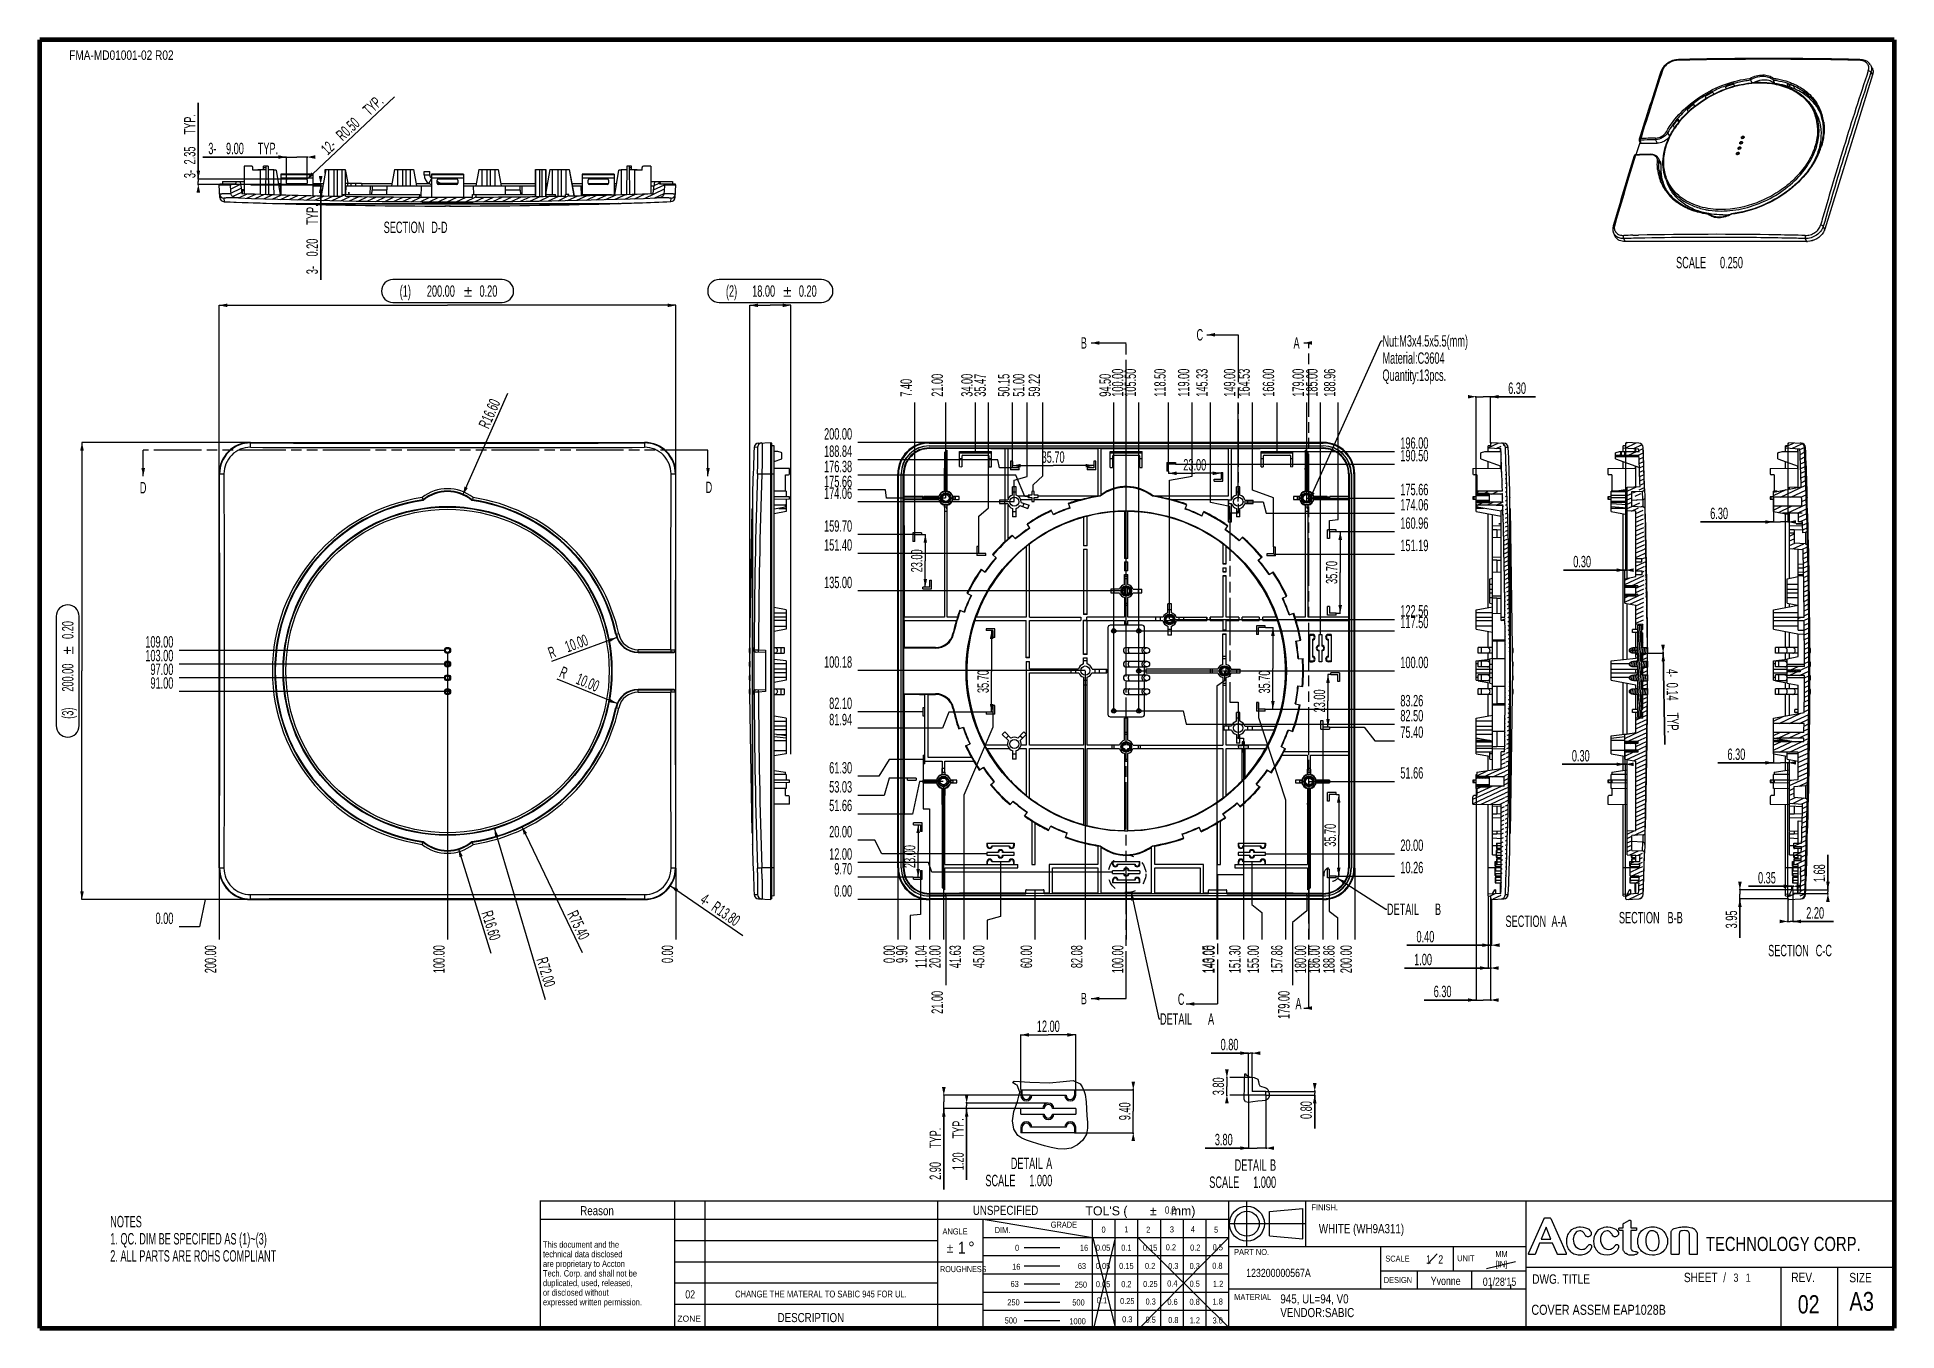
# Model space of a CAD drawing. Header units: millimetres. Extents: x -1 to 407, y -1 to 283.
import ezdxf
from ezdxf.enums import TextEntityAlignment as Align

# ---------------------------------------------------------------- set-up
doc = ezdxf.new("R2010")
doc.units = ezdxf.units.MM
doc.header["$LTSCALE"] = 23.1
doc.linetypes.add('DOT', pattern=[0.2, 0.1, -0.1])
doc.linetypes.add('PHANTOM', pattern=[0.8, 0.45, -0.05, 0.1, -0.05, 0.1, -0.05])
doc.layers.get('0').update_dxf_attribs({"linetype": 'CONTINUOUS'})
for name, color, linetype in [('_146173', 7, 'CONTINUOUS'), ('_225599', 7, 'CONTINUOUS'), ('_597970', 7, 'CONTINUOUS'), ('_754668', 7, 'CONTINUOUS'), ('_99881', 7, 'CONTINUOUS'), ('DEFAULT_3', 7, 'PHANTOM')]:
    doc.layers.add(name, color=color, linetype=linetype)
doc.styles.get("Standard").update_dxf_attribs({"font": 'txt', "width": 0.6})
doc.styles.add('TEXTSTYLE_10', font='txt', dxfattribs={"width": 0.836201})
doc.styles.add('TEXTSTYLE_11', font='gdt', dxfattribs={"width": 1.166667})
doc.styles.add('TEXTSTYLE_12', font='txt', dxfattribs={"width": 0.7})
doc.styles.add('TEXTSTYLE_13', font='gdt', dxfattribs={"width": 0.6})
doc.styles.add('TEXTSTYLE_2', font='txt', dxfattribs={"width": 0.8})
doc.styles.add('TEXTSTYLE_3', font='txt', dxfattribs={"width": 0.782203})
doc.styles.add('TEXTSTYLE_4', font='txt', dxfattribs={"width": 1.042937})
doc.styles.add('TEXTSTYLE_5', font='txt', dxfattribs={"width": 1.011905})
doc.styles.add('TEXTSTYLE_6', font='gdt', dxfattribs={"width": 1.011905})
doc.styles.add('TEXTSTYLE_7', font='txt', dxfattribs={"width": 0.741644})
doc.styles.add('TEXTSTYLE_8', font='txt', dxfattribs={"width": 0.833333})
doc.styles.add('TEXTSTYLE_9', font='gdt', dxfattribs={"width": 0.833333})
doc.dimstyles.new('DIMSTYLE_1', dxfattribs={"dimtxt": 2.5, "dimasz": 1.8, "dimexe": 0.05, "dimexo": 0.0625, "dimtad": 1, "dimlfac": 2, "dimzin": 0, "dimdsep": 46, "dimtxsty": 'Standard', "dimblk": '_FILLED', "dimblk1": '_FILLED', "dimblk2": '_FILLED', "dimcen": 0.09, "dimadec": 0, "dimazin": 0, "dimtol": 1, "dimtp": 0.2, "dimtm": 0.2, "dimtfac": 1, "dimtofl": 0, "dimtmove": 0, "dimatfit": 3, "dimldrblk": '_FILLED', "dimfxl": 1, "dimtolj": 1, "dimtzin": 0, "dimarcsym": 0})
doc.dimstyles.new('DIMSTYLE_2', dxfattribs={"dimtxt": 2.5, "dimasz": 1.8, "dimexe": 0.05, "dimexo": 0.0625, "dimtad": 0, "dimtih": 1, "dimtoh": 1, "dimlfac": 2, "dimzin": 0, "dimdsep": 46, "dimtxsty": 'Standard', "dimblk": '_FILLED', "dimblk1": '_FILLED', "dimblk2": '_FILLED', "dimcen": 0.09, "dimadec": 0, "dimazin": 0, "dimtp": 0.01, "dimtm": 0.01, "dimtfac": 1, "dimtofl": 0, "dimtmove": 0, "dimatfit": 3, "dimldrblk": '_FILLED', "dimfxl": 1, "dimtolj": 1, "dimtzin": 0, "dimarcsym": 0})
doc.dimstyles.new('DIMSTYLE_3', dxfattribs={"dimtxt": 2.5, "dimasz": 1.8, "dimexe": 0.05, "dimexo": 0.0625, "dimtad": 1, "dimlfac": 2, "dimzin": 0, "dimdsep": 46, "dimtxsty": 'Standard', "dimblk": '_FILLED', "dimblk1": '_FILLED', "dimblk2": '_FILLED', "dimcen": 0.09, "dimadec": 0, "dimazin": 0, "dimtp": 0.01, "dimtm": 0.01, "dimtfac": 1, "dimtofl": 0, "dimtmove": 0, "dimatfit": 3, "dimldrblk": '_FILLED', "dimfxl": 1, "dimtolj": 1, "dimtzin": 0, "dimarcsym": 0})
doc.dimstyles.new('DIMSTYLE_4', dxfattribs={"dimtxt": 2.5, "dimasz": 1.8, "dimexe": 0.05, "dimexo": 0.0625, "dimtad": 1, "dimlfac": 2, "dimzin": 0, "dimdsep": 46, "dimtxsty": 'Standard', "dimblk": '_FILLED', "dimblk1": '_FILLED', "dimblk2": '_FILLED', "dimcen": 0.09, "dimadec": 0, "dimazin": 0, "dimtp": 0.01, "dimtm": 0.01, "dimtfac": 1, "dimtofl": 0, "dimtmove": 0, "dimatfit": 3, "dimldrblk": '_FILLED', "dimfxl": 1, "dimtolj": 1, "dimtzin": 0, "dimarcsym": 0})
doc.dimstyles.new('DIMSTYLE_5', dxfattribs={"dimtxt": 2.5, "dimasz": 1.8, "dimexe": 0.05, "dimexo": 0.0625, "dimtad": 1, "dimzin": 0, "dimdsep": 46, "dimtxsty": 'Standard', "dimblk": '_FILLED', "dimblk1": '_FILLED', "dimblk2": '_FILLED', "dimcen": 0.09, "dimadec": 0, "dimazin": 0, "dimtp": 0.01, "dimtm": 0.01, "dimtfac": 1, "dimtofl": 0, "dimtmove": 0, "dimatfit": 3, "dimldrblk": '_FILLED', "dimfxl": 1, "dimtolj": 1, "dimtzin": 0, "dimarcsym": 0})
doc.dimstyles.get("Standard").update_dxf_attribs({"dimtxt": 2.5, "dimasz": 1.8, "dimexe": 0.05, "dimexo": 0.0625, "dimtad": 1, "dimzin": 0, "dimdsep": 46, "dimtxsty": 'Standard', "dimblk": '_FILLED', "dimblk1": '_FILLED', "dimblk2": '_FILLED', "dimcen": 0.09, "dimadec": 0, "dimazin": 0, "dimtol": 1, "dimtp": 0.01, "dimtm": 0.01, "dimtfac": 1, "dimtofl": 0, "dimtmove": 0, "dimatfit": 3, "dimldrblk": '_FILLED', "dimfxl": 1, "dimtolj": 1, "dimtzin": 0, "dimarcsym": 0})

msp = doc.modelspace()

# ---------------------------------------------------------------- texts
at = {"color": 7, "linetype": 'Continuous', "style": 'TEXTSTYLE_2', "width": 0.8}
for s, height, p in [('FMA-MD01001-02 R02', 2.06625, (17.9088, 277.5578)), ('0.2', 1.60675, (247.5113, 25.1)), ('FINISH.', 1.32798, (281.2904, 25.8382)), ('DIM.', 1.32798, (210.7818, 20.8594)), ('GRADE', 1.32798, (224.2037, 22.0357)), ('0', 1.328, (232.8915, 20.9597)), ('.', 1.328, (237.5651, 23.8985)), ('1', 1.328, (237.8775, 21.0326)), ('2', 1.328, (242.662, 20.9414)), ('3', 1.328, (247.8494, 21.0053)), ('4', 1.328, (252.4325, 21.0509)), ('5', 1.328, (257.5193, 20.9414)), ('0', 1.328, (213.9673, 16.9746)), ('16', 1.32798, (228.6231, 16.9746)), ('0.05', 1.32798, (232.7781, 16.9929)), ('0.1', 1.32798, (237.8775, 16.9929)), ('0.15', 1.32798, (243.0775, 16.9929)), ('0.2', 1.32798, (247.6228, 17.0852)), ('0.2', 1.32798, (252.9613, 17.0294)), ('0.5', 1.32798, (257.8844, 17.0749)), ('MM', 1.32798, (319.9894, 15.6053)), ('16', 1.32798, (213.7911, 12.8255)), ('63', 1.32798, (228.1573, 12.9896)), ('0.05', 1.32798, (232.7781, 13.0089)), ('0.15', 1.32798, (237.8775, 13.0089)), ('0.2', 1.32798, (243.0775, 13.0089)), ('0.3', 1.32798, (248.1642, 12.9987)), ('0.3', 1.32798, (252.848, 12.9896)), ('0.8', 1.32798, (257.7963, 13.0443)), ('[IN]', 1.32798, (319.9894, 13.392)), ('63', 1.32798, (213.4259, 9.0684)), ('250', 1.32798, (227.918, 8.9225)), ('0.05', 1.32798, (232.7781, 9.025)), ('0.2', 1.32798, (237.8775, 9.025)), ('0.25', 1.32798, (243.1315, 9.0593)), ('0.4', 1.32798, (247.9376, 9.1687)), ('0.5', 1.32798, (252.8354, 9.1049)), ('1.2', 1.32798, (257.9599, 9.0866)), ('250', 1.32798, (213.1741, 5.0469)), ('500', 1.32798, (227.4018, 5.0195)), ('0.1', 1.32798, (232.5362, 5.4933)), ('0.25', 1.32798, (238.0789, 5.3296)), ('0.3', 1.32798, (243.2034, 5.2202)), ('0.6', 1.32798, (247.9879, 5.1472)), ('0.8', 1.32798, (252.8228, 5.1472)), ('1.8', 1.32798, (257.8718, 5.2202)), ('A3', 4.1325, (398.8181, 3.8529)), ('500', 1.32798, (212.6075, 1.0801)), ('1000', 1.32798, (227.2004, 0.916)), ('0.3', 1.32798, (238.0789, 1.3457)), ('0.5', 1.32798, (243.2034, 1.2362)), ('0.8', 1.32798, (248.1642, 1.1713)), ('1.2', 1.32798, (252.8606, 1.1257)), ('3.0', 1.32798, (257.8718, 1.0801))]:
    msp.add_text(s, height=height, dxfattribs=at).set_placement(p, align=Align.CENTER)
at = {"color": 2, "linetype": 'Continuous', "width": 0.6}
for s, p in [('SECTION ', (84.7936, 239.6675)), ('D-D', (89.2936, 239.6675)), ('SCALE ', (365.3364, 231.9496)), ('0.250', (372.8364, 231.9496)), ('SECTION', (329.7757, 87.8374)), ('A-A', (334.2757, 87.8374)), ('SECTION ', (355.1665, 88.6228)), ('B-B', (359.6665, 88.6228)), ('SECTION ', (387.8194, 81.4232)), ('C-C', (392.3194, 81.4232)), ('DETAIL ', (220.1569, 34.8633)), ('A', (221.6569, 34.8633)), ('DETAIL ', (269.1574, 34.4925)), ('B', (270.6574, 34.4925)), ('SCALE ', (214.1569, 31.1133)), ('1.000', (221.6569, 31.1133)), ('SCALE ', (263.1574, 30.7425)), ('1.000', (270.6574, 30.7425))]:
    msp.add_text(s, height=2.5, dxfattribs=at).set_placement(p, align=Align.RIGHT)
at = {"color": 7, "linetype": 'Continuous', "width": 0.6}
for s, p in [('B', (227.9061, 214.3735)), ('C', (253.23, 216.1583)), ('A', (274.46, 214.3735)), ('D', (21.9453, 182.6998)), ('D', (145.7792, 182.7764)), ('B', (227.9061, 70.9271)), ('C', (249.1447, 70.7926)), ('A', (274.8834, 69.8119))]:
    msp.add_text(s, height=2.5, dxfattribs=at).set_placement(p)
at = {"color": 2, "linetype": 'Continuous', "width": 0.6}
for s, p in [('Nut:M3x4.5x5.5(mm)  ', (293.9307, 214.8145)), ('Material:C3604', (293.9307, 211.0645)), ('Quantity:13pcs.', (293.9307, 207.3145)), ('DETAIL ', (294.9226, 90.4643)), ('B', (305.4226, 90.4643)), ('DETAIL ', (245.249, 66.4562)), ('A', (255.749, 66.4562)), ('NOTES', (15.4741, 22.1184)), ('1. QC. DIM BE SPECIFIED AS (1)~(3)', (15.4741, 18.3684)), ('2. ALL PARTS ARE ROHS COMPLIANT', (15.4741, 14.6184))]:
    msp.add_text(s, height=2.5, dxfattribs=at).set_placement(p)
at = {"color": 7, "linetype": 'Continuous'}
for s, height, style, width, p in [('Reason', 1.99197, 'TEXTSTYLE_2', 0.8, (118.348, 24.765)), ('UNSPECIFIED', 1.991968, 'TEXTSTYLE_2', 0.8, (204.2791, 24.8509)), ("TOL'S (", 1.99197, 'TEXTSTYLE_5', 1.011905, (228.9195, 24.7324)), ('   mm)', 1.99197, 'TEXTSTYLE_5', 1.011905, (245.3532, 24.7324)), ('ANGLE', 1.32798, 'TEXTSTYLE_2', 0.8, (197.6311, 20.5558)), ('technical data disclosed ', 1.4, 'TEXTSTYLE_12', 0.7, (110.1844, 15.5537)), ('This document and the ', 1.4, 'TEXTSTYLE_12', 0.7, (110.1844, 17.6537)), ('1', 2.656, 'TEXTSTYLE_8', 0.833333, (201.0464, 16.3408)), ('PART NO.', 1.32798, 'TEXTSTYLE_2', 0.8, (261.4544, 16.051)), ('TECHNOLOGY CORP.', 3.099375, 'TEXTSTYLE_3', 0.782203, (364.7297, 16.9407)), ('Tech. Corp. and shall not be ', 1.4, 'TEXTSTYLE_12', 0.7, (110.1844, 11.3537)), ('are proprietary to Accton ', 1.4, 'TEXTSTYLE_12', 0.7, (110.1844, 13.4537)), ('ROUGHNESS', 1.32798, 'TEXTSTYLE_7', 0.741644, (197.1023, 12.3213)), ('SCALE', 1.32798, 'TEXTSTYLE_2', 0.8, (294.5617, 14.6093)), ('UNIT', 1.32798, 'TEXTSTYLE_2', 0.8, (310.2885, 14.6964)), ('SHEET  /', 2.06625, 'TEXTSTYLE_2', 0.8, (359.9183, 10.1293)), ('REV.', 2.06625, 'TEXTSTYLE_2', 0.8, (383.4225, 10.1472)), ('duplicated, used, released,', 1.4, 'TEXTSTYLE_12', 0.7, (110.1844, 9.2537)), ('or disclosed without ', 1.4, 'TEXTSTYLE_12', 0.7, (110.1844, 7.1537)), ('DESIGN', 1.32798, 'TEXTSTYLE_10', 0.836201, (294.2253, 9.928)), ('DWG. TITLE', 2.06625, 'TEXTSTYLE_2', 0.8, (326.7116, 9.7706)), ('SIZE', 2.06625, 'TEXTSTYLE_2', 0.8, (396.1172, 10.0904)), ('expressed written permission.', 1.4, 'TEXTSTYLE_12', 0.7, (110.1844, 5.0537)), ('MATERIAL', 1.32798, 'TEXTSTYLE_2', 0.8, (261.4873, 6.2041)), ('ZONE', 1.32798, 'TEXTSTYLE_4', 1.042937, (139.6147, 1.4879)), ('DESCRIPTION', 1.991968, 'TEXTSTYLE_2', 0.8, (161.5456, 1.3784))]:
    msp.add_text(s, height=height, dxfattribs=dict(at, style=style, width=width)).set_placement(p)
for s, height, style, p in [('`', 1.992, 'TEXTSTYLE_6', (243.0292, 24.7324)), ('`', 2, 'TEXTSTYLE_11', (198.5442, 16.597)), ('~', 2.656, 'TEXTSTYLE_9', (203.2597, 16.3408))]:
    msp.add_text(s, height=height, dxfattribs=dict(at, style=style)).set_placement(p)
at = {"color": 2, "linetype": 'Continuous', "style": 'TEXTSTYLE_2', "width": 0.8}
for s, height, p in [('WHITE (WH9A311)', 1.999996, (280.0079, 20.8298)), ('VENDOR:SABIC ', 1.999996, (271.5854, 2.4732)), ('945, UL=94, V0', 1.999996, (271.5854, 5.4732)), ('COVER ASSEM EAP1028B', 2.2, (326.5267, 2.9794))]:
    msp.add_text(s, height=height, dxfattribs=at).set_placement(p)
for s, height, p in [('123200000567A', 1.799996, (271.1686, 11.2509)), ('1   2', 1.8, (305.3535, 14.2049)), ('02', 1.8, (142.4101, 6.5497)), ('CHANGE THE MATERAL TO SABIC 945 FOR UL.', 1.5, (171.0352, 6.7801)), ('Yvonne', 1.8, (307.7738, 9.491)), ("01/28'15", 1.8, (319.5511, 9.321)), ('3   1', 1.8, (372.6406, 10.2086)), ('02', 4, (387.2103, 3.2801))]:
    msp.add_text(s, height=height, dxfattribs=at).set_placement(p, align=Align.CENTER)

# ---------------------------------------------------------------- blocks, each defined once
blk = doc.blocks.new('_FILLED')
at = {"color": 0, "linetype": 'ByBlock'}
blk.add_solid([(0, 0), (-1, 0.22), (-1, -0.22)], dxfattribs=at)
blk = doc.blocks.new('*D1')
at = {"color": 2, "linetype": 'Continuous'}
for p, q in [((39.29, 187.01), (39.29, 223.9)), ((139.29, 187.01), (139.29, 223.9)), ((39.29, 223.85), (89.29, 223.85)), ((139.29, 223.85), (89.29, 223.85))]:
    blk.add_line(p, q, dxfattribs=at)
at = {"color": 2, "linetype": 'Continuous', "xscale": 1.8, "yscale": 1.8, "zscale": 1.8, "rotation": 180}
blk.add_blockref('_FILLED', (39.29, 223.85), dxfattribs=at)
at = {"color": 2, "linetype": 'Continuous', "xscale": 1.8, "yscale": 1.8, "zscale": 1.8}
blk.add_blockref('_FILLED', (139.29, 223.85), dxfattribs=at)
at = {"color": 2, "linetype": 'Continuous', "width": 0.6}
for s, p in [('(1) ', (80.34, 225.72)), ('200.00', (87.84, 225.72)), ('0.20', (98.25, 225.72))]:
    blk.add_text(s, height=2.5, dxfattribs=at).set_placement(p, align=Align.CENTER)
at = {"color": 2, "linetype": 'Continuous', "style": 'TEXTSTYLE_13'}
blk.add_text('`', height=2.5, dxfattribs=at).set_placement((93.79, 225.72), align=Align.CENTER)
blk = doc.blocks.new('*D2')
at = {"color": 2, "linetype": 'Continuous'}
for p, q in [((46.13, 193.85), (9.24, 193.85)), ((9.29, 193.85), (9.29, 143.85)), ((9.29, 93.85), (9.29, 143.85)), ((46.13, 93.85), (9.24, 93.85))]:
    blk.add_line(p, q, dxfattribs=at)
at = {"color": 2, "linetype": 'Continuous', "xscale": 1.8, "yscale": 1.8, "zscale": 1.8}
for p, rotation in [((9.29, 193.85), 90), ((9.29, 93.85), 270)]:
    blk.add_blockref('_FILLED', p, dxfattribs=dict(at, rotation=rotation))
at = {"color": 2, "linetype": 'Continuous', "width": 0.6}
for s, p in [('0.20', (7.42, 152.81)), ('200.00', (7.42, 142.39)), ('(3) ', (7.42, 134.89))]:
    blk.add_text(s, height=2.5, rotation=90, dxfattribs=at).set_placement(p, align=Align.CENTER)
at = {"color": 2, "linetype": 'Continuous', "style": 'TEXTSTYLE_13'}
blk.add_text('`', height=2.5, rotation=90, dxfattribs=at).set_placement((7.42, 148.35), align=Align.CENTER)
blk = doc.blocks.new('*D3')
at = {"color": 2, "linetype": 'Continuous'}
for p, q in [((155.44, 143.91), (155.44, 223.9)), ((164.44, 125.67), (164.44, 223.9)), ((155.44, 223.85), (159.94, 223.85)), ((164.44, 223.85), (159.94, 223.85))]:
    blk.add_line(p, q, dxfattribs=at)
at = {"color": 2, "linetype": 'Continuous', "xscale": 1.8, "yscale": 1.8, "zscale": 1.8, "rotation": 180}
blk.add_blockref('_FILLED', (155.44, 223.85), dxfattribs=at)
at = {"color": 2, "linetype": 'Continuous', "xscale": 1.8, "yscale": 1.8, "zscale": 1.8}
blk.add_blockref('_FILLED', (164.44, 223.85), dxfattribs=at)
at = {"color": 2, "linetype": 'Continuous', "width": 0.6}
for s, p in [('(2) ', (151.74, 225.72)), ('18.00', (158.49, 225.72)), ('0.20', (168.15, 225.72))]:
    blk.add_text(s, height=2.5, dxfattribs=at).set_placement(p, align=Align.CENTER)
at = {"color": 2, "linetype": 'Continuous', "style": 'TEXTSTYLE_13'}
blk.add_text('`', height=2.5, dxfattribs=at).set_placement((163.69, 225.72), align=Align.CENTER)
blk = doc.blocks.new('*D4')
at = {"color": 2, "linetype": 'Continuous'}
for p, q in [((36.25, 93.85), (35, 87.86)), ((46.13, 93.85), (36.25, 93.85)), ((35, 87.86), (30.54, 87.86))]:
    blk.add_line(p, q, dxfattribs=at)
at = {"color": 2, "linetype": 'Continuous', "width": 0.6}
blk.add_text('0.00', height=2.5, dxfattribs=at).set_placement((29.29, 88.48), align=Align.RIGHT)
blk = doc.blocks.new('*D5')
at = {"color": 2, "linetype": 'Continuous'}
blk.add_line((138.08, 96.84), (153.91, 85.96), dxfattribs=at)
at = {"color": 2, "linetype": 'Continuous', "xscale": 1.8, "yscale": 1.8, "zscale": 1.8, "rotation": 145.5040011884}
blk.add_blockref('_FILLED', (138.08, 96.84), dxfattribs=at)
at = {"color": 2, "linetype": 'Continuous', "width": 0.6}
for s, p in [('4-', (144.38, 93.27)), ('R', (146.85, 91.57)), ('13.80', (148.08, 90.72))]:
    blk.add_text(s, height=2.5, rotation=-34.496, dxfattribs=at).set_placement(p)
blk = doc.blocks.new('*D6')
at = {"color": 2, "linetype": 'Continuous'}
blk.add_line((105.56, 109.84), (118.74, 82.28), dxfattribs=at)
at = {"color": 2, "linetype": 'Continuous', "xscale": 1.8, "yscale": 1.8, "zscale": 1.8, "rotation": 115.5607302066}
blk.add_blockref('_FILLED', (105.56, 109.84), dxfattribs=at)
at = {"color": 2, "linetype": 'Continuous', "width": 0.6}
for s, p in [('R', (115.42, 90.67)), ('75.40', (116.07, 89.31))]:
    blk.add_text(s, height=2.5, rotation=-64.4393, dxfattribs=at).set_placement(p)
blk = doc.blocks.new('*D7')
at = {"color": 2, "linetype": 'Continuous'}
blk.add_line((99.56, 109.34), (110.69, 71.95), dxfattribs=at)
at = {"color": 2, "linetype": 'Continuous', "xscale": 1.8, "yscale": 1.8, "zscale": 1.8, "rotation": 106.574858705}
blk.add_blockref('_FILLED', (99.56, 109.34), dxfattribs=at)
at = {"color": 2, "linetype": 'Continuous', "width": 0.6}
for s, p in [('R', (108.73, 80.75)), ('72.00', (109.15, 79.31))]:
    blk.add_text(s, height=2.5, rotation=-73.4251, dxfattribs=at).set_placement(p)
blk = doc.blocks.new('*D8')
at = {"color": 2, "linetype": 'Continuous'}
blk.add_line((126.34, 151.15), (112.05, 145.91), dxfattribs=at)
at = {"color": 2, "linetype": 'Continuous', "xscale": 1.8, "yscale": 1.8, "zscale": 1.8, "rotation": 20.1537193646}
blk.add_blockref('_FILLED', (126.34, 151.15), dxfattribs=at)
at = {"color": 2, "linetype": 'Continuous', "width": 0.6}
for s, p in [('10.00', (120.29, 149.6)), ('R', (113.25, 147.01))]:
    blk.add_text(s, height=2.5, rotation=20.1537, dxfattribs=at).set_placement(p, align=Align.RIGHT)
blk = doc.blocks.new('*D9')
at = {"color": 2, "linetype": 'Continuous'}
blk.add_line((91.73, 104.96), (98.75, 82.14), dxfattribs=at)
at = {"color": 2, "linetype": 'Continuous', "xscale": 1.8, "yscale": 1.8, "zscale": 1.8, "rotation": 107.0858244183}
blk.add_blockref('_FILLED', (91.73, 104.96), dxfattribs=at)
at = {"color": 2, "linetype": 'Continuous', "width": 0.6}
for s, p in [('R', (96.7, 90.93)), ('16.60', (97.14, 89.49))]:
    blk.add_text(s, height=2.5, rotation=-72.9142, dxfattribs=at).set_placement(p)
blk = doc.blocks.new('*D10')
at = {"color": 2, "linetype": 'Continuous'}
blk.add_line((92.65, 182.39), (102.49, 204.64), dxfattribs=at)
at = {"color": 2, "linetype": 'Continuous', "xscale": 1.8, "yscale": 1.8, "zscale": 1.8, "rotation": 246.1434182144}
blk.add_blockref('_FILLED', (92.65, 182.39), dxfattribs=at)
at = {"color": 2, "linetype": 'Continuous', "width": 0.6}
for s, p in [('16.60', (98.89, 198.04)), ('R', (98.28, 196.67))]:
    blk.add_text(s, height=2.5, rotation=66.1434, dxfattribs=at).set_placement(p)
blk = doc.blocks.new('*D11')
at = {"color": 2, "linetype": 'Continuous'}
blk.add_line((126.4, 136.71), (113.29, 142.07), dxfattribs=at)
at = {"color": 2, "linetype": 'Continuous', "xscale": 1.8, "yscale": 1.8, "zscale": 1.8, "rotation": 337.7906534531}
blk.add_blockref('_FILLED', (126.4, 136.71), dxfattribs=at)
at = {"color": 2, "linetype": 'Continuous', "width": 0.6}
for s, p in [('R', (114.91, 142.08)), ('10.00', (121.85, 139.24))]:
    blk.add_text(s, height=2.5, rotation=-22.2093, dxfattribs=at).set_placement(p, align=Align.RIGHT)
blk = doc.blocks.new('*D12')
at = {"color": 2, "linetype": 'Continuous'}
blk.add_line((39.29, 100.69), (39.29, 85.1), dxfattribs=at)
at = {"color": 2, "linetype": 'Continuous', "width": 0.6}
blk.add_text('200.00', height=2.5, rotation=90, dxfattribs=at).set_placement((38.67, 83.85), align=Align.RIGHT)
blk = doc.blocks.new('*D13')
at = {"color": 2, "linetype": 'Continuous'}
blk.add_line((139.29, 100.69), (139.29, 85.1), dxfattribs=at)
at = {"color": 2, "linetype": 'Continuous', "width": 0.6}
blk.add_text('0.00', height=2.5, rotation=90, dxfattribs=at).set_placement((138.67, 83.85), align=Align.RIGHT)
blk = doc.blocks.new('*D14')
at = {"color": 2, "linetype": 'Continuous'}
blk.add_line((287.85, 100.69), (287.85, 85.1), dxfattribs=at)
at = {"color": 2, "linetype": 'Continuous', "width": 0.6}
blk.add_text('200.00', height=2.5, rotation=90, dxfattribs=at).set_placement((287.23, 83.85), align=Align.RIGHT)
blk = doc.blocks.new('*D15')
at = {"color": 2, "linetype": 'Continuous'}
blk.add_line((187.85, 100.69), (187.85, 85.1), dxfattribs=at)
at = {"color": 2, "linetype": 'Continuous', "width": 0.6}
blk.add_text('0.00', height=2.5, rotation=90, dxfattribs=at).set_placement((187.23, 83.85), align=Align.RIGHT)
blk = doc.blocks.new('*D16')
at = {"color": 2, "linetype": 'Continuous'}
for p, q in [((192.8, 98.64), (192.8, 90.55)), ((192.8, 90.55), (190.59, 90.35)), ((190.59, 90.35), (190.59, 85.1))]:
    blk.add_line(p, q, dxfattribs=at)
at = {"color": 2, "linetype": 'Continuous', "width": 0.6}
blk.add_text('9.90', height=2.5, rotation=90, dxfattribs=at).set_placement((189.96, 83.85), align=Align.RIGHT)
blk = doc.blocks.new('*D17')
at = {"color": 2, "linetype": 'Continuous'}
blk.add_line((197.85, 118.87), (197.85, 85.1), dxfattribs=at)
at = {"color": 2, "linetype": 'Continuous', "width": 0.6}
blk.add_text('20.00', height=2.5, rotation=90, dxfattribs=at).set_placement((197.23, 83.85), align=Align.RIGHT)
blk = doc.blocks.new('*D18')
at = {"color": 2, "linetype": 'Continuous'}
for p, q in [((210.35, 102.04), (210.35, 90.16)), ((210.35, 90.16), (207.43, 89.34)), ((207.43, 89.34), (207.43, 85.1))]:
    blk.add_line(p, q, dxfattribs=at)
at = {"color": 2, "linetype": 'Continuous', "width": 0.6}
blk.add_text('45.00', height=2.5, rotation=90, dxfattribs=at).set_placement((206.8, 83.85), align=Align.RIGHT)
blk = doc.blocks.new('*D19')
at = {"color": 2, "linetype": 'Continuous'}
blk.add_line((237.85, 98.04), (237.85, 85.1), dxfattribs=at)
at = {"color": 2, "linetype": 'Continuous', "width": 0.6}
blk.add_text('100.00', height=2.5, rotation=90, dxfattribs=at).set_placement((237.23, 83.85), align=Align.RIGHT)
blk = doc.blocks.new('*D20')
at = {"color": 2, "linetype": 'Continuous'}
for p, q in [((265.35, 102.04), (265.35, 92.76)), ((265.35, 92.76), (267.52, 91.04)), ((267.52, 91.04), (267.52, 85.1))]:
    blk.add_line(p, q, dxfattribs=at)
at = {"color": 2, "linetype": 'Continuous', "width": 0.6}
blk.add_text('155.00', height=2.5, rotation=90, dxfattribs=at).set_placement((266.89, 83.85), align=Align.RIGHT)
blk = doc.blocks.new('*D21')
at = {"color": 2, "linetype": 'Continuous'}
blk.add_line((277.85, 119.62), (277.85, 85.1), dxfattribs=at)
at = {"color": 2, "linetype": 'Continuous', "width": 0.6}
blk.add_text('180.00', height=2.5, rotation=90, dxfattribs=at).set_placement((277.23, 83.85), align=Align.RIGHT)
blk = doc.blocks.new('*D22')
at = {"color": 2, "linetype": 'Continuous'}
for p, q in [((282.28, 98.92), (282.28, 91.32)), ((282.28, 91.32), (284.08, 89.89)), ((284.08, 89.89), (284.08, 85.1))]:
    blk.add_line(p, q, dxfattribs=at)
at = {"color": 2, "linetype": 'Continuous', "width": 0.6}
blk.add_text('188.86', height=2.5, rotation=90, dxfattribs=at).set_placement((283.46, 83.85), align=Align.RIGHT)
blk = doc.blocks.new('*D23')
at = {"color": 2, "linetype": 'Continuous'}
blk.add_line((257.85, 95.91), (257.85, 85.1), dxfattribs=at)
at = {"color": 2, "linetype": 'Continuous', "width": 0.6}
blk.add_text('140.00', height=2.5, rotation=90, dxfattribs=at).set_placement((257.23, 83.85), align=Align.RIGHT)
blk = doc.blocks.new('*D24')
at = {"color": 2, "linetype": 'Continuous'}
blk.add_line((217.85, 95.91), (217.85, 85.1), dxfattribs=at)
at = {"color": 2, "linetype": 'Continuous', "width": 0.6}
blk.add_text('60.00', height=2.5, rotation=90, dxfattribs=at).set_placement((217.23, 83.85), align=Align.RIGHT)
blk = doc.blocks.new('*D25')
at = {"color": 2, "linetype": 'Continuous'}
blk.add_line((204.85, 191.91), (204.85, 202.6), dxfattribs=at)
at = {"color": 2, "linetype": 'Continuous', "width": 0.6}
blk.add_text('34.00', height=2.5, rotation=90, dxfattribs=at).set_placement((204.23, 203.85))
blk = doc.blocks.new('*D26')
at = {"color": 2, "linetype": 'Continuous'}
blk.add_line((270.85, 191.91), (270.85, 202.6), dxfattribs=at)
at = {"color": 2, "linetype": 'Continuous', "width": 0.6}
blk.add_text('166.00', height=2.5, rotation=90, dxfattribs=at).set_placement((270.23, 203.85))
blk = doc.blocks.new('*D27')
at = {"color": 2, "linetype": 'Continuous'}
blk.add_line((277.35, 180.59), (277.35, 202.6), dxfattribs=at)
at = {"color": 2, "linetype": 'Continuous', "width": 0.6}
blk.add_text('179.00', height=2.5, rotation=90, dxfattribs=at).set_placement((276.73, 203.85))
blk = doc.blocks.new('*D28')
at = {"color": 2, "linetype": 'Continuous'}
for p, q in [((256.3, 180.7), (256.3, 202.6)), ((260.52, 179.8), (256.3, 180.7)), ((260.52, 177.02), (260.52, 179.8))]:
    blk.add_line(p, q, dxfattribs=at)
at = {"color": 2, "linetype": 'Continuous', "width": 0.6}
blk.add_text('145.33', height=2.5, rotation=90, dxfattribs=at).set_placement((255.67, 203.85))
blk = doc.blocks.new('*D29')
at = {"color": 2, "linetype": 'Continuous'}
blk.add_line((247.1, 189.16), (247.1, 202.6), dxfattribs=at)
at = {"color": 2, "linetype": 'Continuous', "width": 0.6}
blk.add_text('118.50', height=2.5, rotation=90, dxfattribs=at).set_placement((246.48, 203.85))
blk = doc.blocks.new('*D30')
at = {"color": 2, "linetype": 'Continuous'}
for p, q in [((219.61, 186.52), (219.61, 202.6)), ((217.46, 184.6), (219.61, 186.52)), ((217.46, 183.22), (217.46, 184.6))]:
    blk.add_line(p, q, dxfattribs=at)
at = {"color": 2, "linetype": 'Continuous', "width": 0.6}
blk.add_text('59.22', height=2.5, rotation=90, dxfattribs=at).set_placement((218.98, 203.85))
blk = doc.blocks.new('*D31')
at = {"color": 2, "linetype": 'Continuous'}
blk.add_line((237.85, 143.91), (237.85, 202.6), dxfattribs=at)
at = {"color": 2, "linetype": 'Continuous', "width": 0.6}
blk.add_text('100.00', height=2.5, rotation=90, dxfattribs=at).set_placement((237.23, 203.85))
blk = doc.blocks.new('*D32')
at = {"color": 2, "linetype": 'Continuous'}
blk.add_line((212.93, 189.83), (212.93, 202.6), dxfattribs=at)
at = {"color": 2, "linetype": 'Continuous', "width": 0.6}
blk.add_text('50.15', height=2.5, rotation=90, dxfattribs=at).set_placement((212.3, 203.85))
blk = doc.blocks.new('*D33')
at = {"color": 2, "linetype": 'Continuous'}
blk.add_line((198.35, 181.74), (198.35, 202.6), dxfattribs=at)
at = {"color": 2, "linetype": 'Continuous', "width": 0.6}
blk.add_text('21.00', height=2.5, rotation=90, dxfattribs=at).set_placement((197.73, 203.85))
blk = doc.blocks.new('*D34')
at = {"color": 2, "linetype": 'Continuous'}
for p, q in [((207.74, 179.52), (207.74, 202.6)), ((205.59, 177.71), (207.74, 179.52)), ((205.59, 171.11), (205.59, 177.71))]:
    blk.add_line(p, q, dxfattribs=at)
at = {"color": 2, "linetype": 'Continuous', "width": 0.6}
blk.add_text('35.47', height=2.5, rotation=90, dxfattribs=at).set_placement((207.12, 203.85))
blk = doc.blocks.new('*D35')
at = {"color": 2, "linetype": 'Continuous'}
blk.add_line((191.55, 173.76), (191.55, 202.6), dxfattribs=at)
at = {"color": 2, "linetype": 'Continuous', "width": 0.6}
blk.add_text('7.40', height=2.5, rotation=90, dxfattribs=at).set_placement((190.93, 203.85))
blk = doc.blocks.new('*D36')
at = {"color": 2, "linetype": 'Continuous'}
for p, q in [((284.25, 177.02), (284.25, 202.6)), ((282.33, 176.77), (284.25, 177.02)), ((282.33, 174.39), (282.33, 176.77))]:
    blk.add_line(p, q, dxfattribs=at)
at = {"color": 2, "linetype": 'Continuous', "width": 0.6}
blk.add_text('188.96', height=2.5, rotation=90, dxfattribs=at).set_placement((283.63, 203.85))
blk = doc.blocks.new('*D37')
at = {"color": 2, "linetype": 'Continuous'}
blk.add_line((263.5, 126.05), (263.5, 85.1), dxfattribs=at)
at = {"color": 2, "linetype": 'Continuous', "width": 0.6}
blk.add_text('151.30', height=2.5, rotation=90, dxfattribs=at).set_placement((262.88, 83.85), align=Align.RIGHT)
blk = doc.blocks.new('*D38')
at = {"color": 2, "linetype": 'Continuous'}
for p, q in [((259.38, 143.79), (259.38, 141.67)), ((259.38, 141.67), (257.66, 140.55)), ((257.66, 140.55), (257.66, 85.1))]:
    blk.add_line(p, q, dxfattribs=at)
at = {"color": 2, "linetype": 'Continuous', "width": 0.6}
blk.add_text('143.05', height=2.5, rotation=90, dxfattribs=at).set_placement((257.04, 83.85), align=Align.RIGHT)
blk = doc.blocks.new('*D39')
at = {"color": 2, "linetype": 'Continuous'}
for p, q in [((266.78, 136.92), (266.78, 133.65)), ((266.78, 133.65), (272.68, 115.63)), ((272.68, 115.63), (272.68, 85.1))]:
    blk.add_line(p, q, dxfattribs=at)
at = {"color": 2, "linetype": 'Continuous', "width": 0.6}
blk.add_text('157.86', height=2.5, rotation=90, dxfattribs=at).set_placement((272.05, 83.85), align=Align.RIGHT)
blk = doc.blocks.new('*D40')
at = {"color": 2, "linetype": 'Continuous'}
for p, q in [((208.67, 136.26), (208.67, 131.54)), ((208.67, 131.54), (202.28, 116.7)), ((202.28, 116.7), (202.28, 85.1))]:
    blk.add_line(p, q, dxfattribs=at)
at = {"color": 2, "linetype": 'Continuous', "width": 0.6}
blk.add_text('41.63', height=2.5, rotation=90, dxfattribs=at).set_placement((201.66, 83.85), align=Align.RIGHT)
blk = doc.blocks.new('*D41')
at = {"color": 2, "linetype": 'Continuous'}
blk.add_line((280.85, 131.49), (280.85, 85.1), dxfattribs=at)
at = {"color": 2, "linetype": 'Continuous', "width": 0.6}
blk.add_text('186.00', height=2.5, rotation=90, dxfattribs=at).set_placement((280.23, 83.85), align=Align.RIGHT)
blk = doc.blocks.new('*D42')
at = {"color": 2, "linetype": 'Continuous'}
for p, q in [((265.51, 183.39), (265.51, 202.6)), ((270.12, 181.72), (265.51, 183.39)), ((270.12, 171.01), (270.12, 181.72))]:
    blk.add_line(p, q, dxfattribs=at)
at = {"color": 2, "linetype": 'Continuous', "width": 0.6}
blk.add_text('164.53', height=2.5, rotation=90, dxfattribs=at).set_placement((264.89, 203.85))
blk = doc.blocks.new('*D43')
at = {"color": 2, "linetype": 'Continuous'}
for p, q in [((252.3, 186.5), (252.3, 202.6)), ((247.35, 185.6), (252.3, 186.5)), ((247.35, 155.19), (247.35, 185.6))]:
    blk.add_line(p, q, dxfattribs=at)
at = {"color": 2, "linetype": 'Continuous', "width": 0.6}
blk.add_text('119.00', height=2.5, rotation=90, dxfattribs=at).set_placement((251.67, 203.85))
blk = doc.blocks.new('*D44')
at = {"color": 2, "linetype": 'Continuous'}
blk.add_line((237.85, 161.41), (237.85, 202.6), dxfattribs=at)
at = {"color": 2, "linetype": 'Continuous', "width": 0.6}
blk.add_text('100.00', height=2.5, rotation=90, dxfattribs=at).set_placement((237.23, 203.85))
blk = doc.blocks.new('*D45')
at = {"color": 2, "linetype": 'Continuous'}
blk.add_line((280.35, 151.91), (280.35, 202.6), dxfattribs=at)
at = {"color": 2, "linetype": 'Continuous', "width": 0.6}
blk.add_text('185.00', height=2.5, rotation=90, dxfattribs=at).set_placement((279.73, 203.85))
blk = doc.blocks.new('*D46')
at = {"color": 2, "linetype": 'Continuous'}
blk.add_line((235.1, 135.16), (235.1, 202.6), dxfattribs=at)
at = {"color": 2, "linetype": 'Continuous', "width": 0.6}
blk.add_text('94.50', height=2.5, rotation=90, dxfattribs=at).set_placement((234.48, 203.85))
blk = doc.blocks.new('*D47')
at = {"color": 2, "linetype": 'Continuous'}
blk.add_line((240.6, 135.16), (240.6, 202.6), dxfattribs=at)
at = {"color": 2, "linetype": 'Continuous', "width": 0.6}
blk.add_text('105.50', height=2.5, rotation=90, dxfattribs=at).set_placement((239.98, 203.85))
blk = doc.blocks.new('*D48')
at = {"color": 2, "linetype": 'Continuous'}
blk.add_line((194.69, 193.85), (179.1, 193.85), dxfattribs=at)
at = {"color": 2, "linetype": 'Continuous', "width": 0.6}
blk.add_text('200.00', height=2.5, dxfattribs=at).set_placement((177.85, 194.47), align=Align.RIGHT)
blk = doc.blocks.new('*D49')
at = {"color": 2, "linetype": 'Continuous'}
blk.add_line((194.69, 93.85), (179.1, 93.85), dxfattribs=at)
at = {"color": 2, "linetype": 'Continuous', "width": 0.6}
blk.add_text('0.00', height=2.5, dxfattribs=at).set_placement((177.85, 94.47), align=Align.RIGHT)
blk = doc.blocks.new('*D50')
at = {"color": 2, "linetype": 'Continuous'}
blk.add_line((191.24, 98.7), (179.1, 98.7), dxfattribs=at)
at = {"color": 2, "linetype": 'Continuous', "width": 0.6}
blk.add_text('9.70', height=2.5, dxfattribs=at).set_placement((177.85, 99.32), align=Align.RIGHT)
blk = doc.blocks.new('*D51')
at = {"color": 2, "linetype": 'Continuous'}
for p, q in [((194.57, 101.93), (179.1, 101.93)), ((195.31, 99.85), (194.57, 101.93)), ((234.79, 99.85), (195.31, 99.85))]:
    blk.add_line(p, q, dxfattribs=at)
at = {"color": 2, "linetype": 'Continuous', "width": 0.6}
blk.add_text('12.00', height=2.5, dxfattribs=at).set_placement((177.85, 102.55), align=Align.RIGHT)
blk = doc.blocks.new('*D52')
at = {"color": 2, "linetype": 'Continuous'}
for p, q in [((182.8, 106.82), (179.1, 106.82)), ((184.33, 103.85), (182.8, 106.82)), ((207.29, 103.85), (184.33, 103.85))]:
    blk.add_line(p, q, dxfattribs=at)
at = {"color": 2, "linetype": 'Continuous', "width": 0.6}
blk.add_text('20.00', height=2.5, dxfattribs=at).set_placement((177.85, 107.44), align=Align.RIGHT)
blk = doc.blocks.new('*D53')
at = {"color": 2, "linetype": 'Continuous'}
for p, q in [((192.58, 119.68), (191.09, 112.55)), ((197.79, 119.68), (192.58, 119.68)), ((191.09, 112.55), (179.1, 112.55))]:
    blk.add_line(p, q, dxfattribs=at)
at = {"color": 2, "linetype": 'Continuous', "width": 0.6}
blk.add_text('51.66', height=2.5, dxfattribs=at).set_placement((177.85, 113.18), align=Align.RIGHT)
blk = doc.blocks.new('*D54')
at = {"color": 2, "linetype": 'Continuous'}
for p, q in [((199.03, 134.82), (197.65, 131.35)), ((207.1, 134.82), (199.03, 134.82)), ((197.65, 131.35), (179.1, 131.35))]:
    blk.add_line(p, q, dxfattribs=at)
at = {"color": 2, "linetype": 'Continuous', "width": 0.6}
blk.add_text('81.94', height=2.5, dxfattribs=at).set_placement((177.85, 131.97), align=Align.RIGHT)
blk = doc.blocks.new('*D55')
at = {"color": 2, "linetype": 'Continuous'}
blk.add_line((191.49, 173.7), (179.1, 173.7), dxfattribs=at)
at = {"color": 2, "linetype": 'Continuous', "width": 0.6}
blk.add_text('159.70', height=2.5, dxfattribs=at).set_placement((177.85, 174.32), align=Align.RIGHT)
blk = doc.blocks.new('*D56')
at = {"color": 2, "linetype": 'Continuous'}
for p, q in [((185.16, 183.45), (179.1, 183.45)), ((185.36, 181.68), (185.16, 183.45)), ((198.29, 181.68), (185.36, 181.68))]:
    blk.add_line(p, q, dxfattribs=at)
at = {"color": 2, "linetype": 'Continuous', "width": 0.6}
blk.add_text('175.66', height=2.5, dxfattribs=at).set_placement((177.85, 184.07), align=Align.RIGHT)
blk = doc.blocks.new('*D57')
at = {"color": 2, "linetype": 'Continuous'}
for p, q in [((213.67, 186.71), (179.1, 186.71)), ((215.64, 182.04), (213.67, 186.71)), ((216.7, 182.04), (215.64, 182.04))]:
    blk.add_line(p, q, dxfattribs=at)
at = {"color": 2, "linetype": 'Continuous', "width": 0.6}
blk.add_text('176.38', height=2.5, dxfattribs=at).set_placement((177.85, 187.34), align=Align.RIGHT)
blk = doc.blocks.new('*D58')
at = {"color": 2, "linetype": 'Continuous'}
blk.add_line((248.66, 189.1), (296.6, 189.1), dxfattribs=at)
at = {"color": 2, "linetype": 'Continuous', "width": 0.6}
blk.add_text('190.50', height=2.5, dxfattribs=at).set_placement((297.85, 189.72))
blk = doc.blocks.new('*D59')
at = {"color": 2, "linetype": 'Continuous'}
blk.add_line((277.41, 181.68), (296.6, 181.68), dxfattribs=at)
at = {"color": 2, "linetype": 'Continuous', "width": 0.6}
blk.add_text('175.66', height=2.5, dxfattribs=at).set_placement((297.85, 182.3))
blk = doc.blocks.new('*D60')
at = {"color": 2, "linetype": 'Continuous'}
blk.add_line((270.18, 169.44), (296.6, 169.44), dxfattribs=at)
at = {"color": 2, "linetype": 'Continuous', "width": 0.6}
blk.add_text('151.19', height=2.5, dxfattribs=at).set_placement((297.85, 170.07))
blk = doc.blocks.new('*D61')
at = {"color": 2, "linetype": 'Continuous'}
blk.add_line((283.89, 174.33), (296.6, 174.33), dxfattribs=at)
at = {"color": 2, "linetype": 'Continuous', "width": 0.6}
blk.add_text('160.96', height=2.5, dxfattribs=at).set_placement((297.85, 174.95))
blk = doc.blocks.new('*D62')
at = {"color": 2, "linetype": 'Continuous'}
for p, q in [((282.41, 131.55), (289.93, 131.55)), ((289.93, 131.55), (292.28, 128.58)), ((292.28, 128.58), (296.6, 128.58))]:
    blk.add_line(p, q, dxfattribs=at)
at = {"color": 2, "linetype": 'Continuous', "width": 0.6}
blk.add_text('75.40', height=2.5, dxfattribs=at).set_placement((297.85, 129.21))
blk = doc.blocks.new('*D63')
at = {"color": 2, "linetype": 'Continuous'}
blk.add_line((268.34, 135.48), (296.6, 135.48), dxfattribs=at)
at = {"color": 2, "linetype": 'Continuous', "width": 0.6}
blk.add_text('83.26', height=2.5, dxfattribs=at).set_placement((297.85, 136.1))
blk = doc.blocks.new('*D64')
at = {"color": 2, "linetype": 'Continuous'}
blk.add_line((277.91, 119.68), (296.6, 119.68), dxfattribs=at)
at = {"color": 2, "linetype": 'Continuous', "width": 0.6}
blk.add_text('51.66', height=2.5, dxfattribs=at).set_placement((297.85, 120.3))
blk = doc.blocks.new('*D65')
at = {"color": 2, "linetype": 'Continuous'}
blk.add_line((283.84, 98.98), (296.6, 98.98), dxfattribs=at)
at = {"color": 2, "linetype": 'Continuous', "width": 0.6}
blk.add_text('10.26', height=2.5, dxfattribs=at).set_placement((297.85, 99.6))
blk = doc.blocks.new('*D66')
at = {"color": 2, "linetype": 'Continuous'}
blk.add_line((268.41, 103.85), (296.6, 103.85), dxfattribs=at)
at = {"color": 2, "linetype": 'Continuous', "width": 0.6}
blk.add_text('20.00', height=2.5, dxfattribs=at).set_placement((297.85, 104.47))
blk = doc.blocks.new('*D67')
at = {"color": 2, "linetype": 'Continuous'}
blk.add_line((235.16, 152.6), (296.6, 152.6), dxfattribs=at)
at = {"color": 2, "linetype": 'Continuous', "width": 0.6}
blk.add_text('117.50', height=2.5, dxfattribs=at).set_placement((297.85, 153.22))
blk = doc.blocks.new('*D68')
at = {"color": 2, "linetype": 'Continuous'}
blk.add_line((240.66, 143.85), (296.6, 143.85), dxfattribs=at)
at = {"color": 2, "linetype": 'Continuous', "width": 0.6}
blk.add_text('100.00', height=2.5, dxfattribs=at).set_placement((297.85, 144.47))
blk = doc.blocks.new('*D69')
at = {"color": 2, "linetype": 'Continuous'}
for p, q in [((235.16, 135.1), (250.33, 135.1)), ((250.33, 135.1), (250.97, 132.19)), ((250.97, 132.19), (296.6, 132.19))]:
    blk.add_line(p, q, dxfattribs=at)
at = {"color": 2, "linetype": 'Continuous', "width": 0.6}
blk.add_text('82.50', height=2.5, dxfattribs=at).set_placement((297.85, 132.82))
blk = doc.blocks.new('*D70')
at = {"color": 2, "linetype": 'Continuous'}
blk.add_line((247.42, 155.13), (296.6, 155.13), dxfattribs=at)
at = {"color": 2, "linetype": 'Continuous', "width": 0.6}
blk.add_text('122.56', height=2.5, dxfattribs=at).set_placement((297.85, 155.75))
blk = doc.blocks.new('*D71')
at = {"color": 2, "linetype": 'Continuous'}
blk.add_line((237.79, 161.35), (179.1, 161.35), dxfattribs=at)
at = {"color": 2, "linetype": 'Continuous', "width": 0.6}
blk.add_text('135.00', height=2.5, dxfattribs=at).set_placement((177.85, 161.97), align=Align.RIGHT)
blk = doc.blocks.new('*D72')
at = {"color": 2, "linetype": 'Continuous'}
for p in [(192.31, 110.2), (192.31, 98.7)]:
    blk.add_line(p, (192.31, 104.45), dxfattribs=at)
at = {"color": 2, "linetype": 'Continuous', "xscale": 1.8, "yscale": 1.8, "zscale": 1.8}
for p, rotation in [((192.31, 110.2), 90), ((192.31, 98.7), 270)]:
    blk.add_blockref('_FILLED', p, dxfattribs=dict(at, rotation=rotation))
at = {"color": 2, "linetype": 'Continuous', "width": 0.6}
blk.add_text('23.00', height=2.5, rotation=90, dxfattribs=at).set_placement((191.69, 103.24), align=Align.CENTER)
blk = doc.blocks.new('*D73')
at = {"color": 2, "linetype": 'Continuous'}
for p, q in [((193.11, 173.7), (193.92, 173.7)), ((193.87, 173.7), (193.87, 167.95)), ((193.87, 162.2), (193.87, 167.95))]:
    blk.add_line(p, q, dxfattribs=at)
at = {"color": 2, "linetype": 'Continuous', "xscale": 1.8, "yscale": 1.8, "zscale": 1.8}
for p, rotation in [((193.87, 173.7), 90), ((193.87, 162.2), 270)]:
    blk.add_blockref('_FILLED', p, dxfattribs=dict(at, rotation=rotation))
at = {"color": 2, "linetype": 'Continuous', "width": 0.6}
blk.add_text('23.00', height=2.5, rotation=90, dxfattribs=at).set_placement((193.24, 167.95), align=Align.CENTER)
blk = doc.blocks.new('*D74')
at = {"color": 2, "linetype": 'Continuous'}
for p in [(208.39, 152.67), (208.39, 134.82)]:
    blk.add_line(p, (208.39, 143.74), dxfattribs=at)
at = {"color": 2, "linetype": 'Continuous', "xscale": 1.8, "yscale": 1.8, "zscale": 1.8}
for p, rotation in [((208.39, 152.67), 90), ((208.39, 134.82), 270)]:
    blk.add_blockref('_FILLED', p, dxfattribs=dict(at, rotation=rotation))
at = {"color": 2, "linetype": 'Continuous', "width": 0.6}
blk.add_text('35.70', height=2.5, rotation=90, dxfattribs=at).set_placement((207.76, 141.53), align=Align.CENTER)
blk = doc.blocks.new('*D75')
at = {"color": 2, "linetype": 'Continuous'}
blk.add_line((205.52, 169.55), (179.1, 169.55), dxfattribs=at)
at = {"color": 2, "linetype": 'Continuous', "width": 0.6}
blk.add_text('151.40', height=2.5, dxfattribs=at).set_placement((177.85, 170.17), align=Align.RIGHT)
blk = doc.blocks.new('*D76')
at = {"color": 2, "linetype": 'Continuous'}
for p, q in [((209.74, 190.06), (179.1, 190.06)), ((210.12, 188.27), (209.74, 190.06)), ((212.86, 188.27), (210.12, 188.27))]:
    blk.add_line(p, q, dxfattribs=at)
at = {"color": 2, "linetype": 'Continuous', "width": 0.6}
blk.add_text('188.84', height=2.5, dxfattribs=at).set_placement((177.85, 190.68), align=Align.RIGHT)
blk = doc.blocks.new('*D77')
at = {"color": 2, "linetype": 'Continuous'}
for p, q in [((212.93, 189.71), (212.93, 188.72)), ((212.93, 188.77), (221.85, 188.77)), ((230.78, 188.77), (221.85, 188.77)), ((230.78, 189.71), (230.78, 188.72))]:
    blk.add_line(p, q, dxfattribs=at)
at = {"color": 2, "linetype": 'Continuous', "xscale": 1.8, "yscale": 1.8, "zscale": 1.8, "rotation": 180}
blk.add_blockref('_FILLED', (212.93, 188.77), dxfattribs=at)
at = {"color": 2, "linetype": 'Continuous', "xscale": 1.8, "yscale": 1.8, "zscale": 1.8}
blk.add_blockref('_FILLED', (230.78, 188.77), dxfattribs=at)
at = {"color": 2, "linetype": 'Continuous', "width": 0.6}
blk.add_text('35.70', height=2.5, dxfattribs=at).set_placement((221.85, 189.4), align=Align.CENTER)
blk = doc.blocks.new('*D78')
at = {"color": 2, "linetype": 'Continuous'}
for p, q in [((247.1, 187.54), (247.1, 187.05)), ((258.6, 187.24), (258.6, 187.05)), ((247.1, 187.1), (252.85, 187.1)), ((258.6, 187.1), (252.85, 187.1))]:
    blk.add_line(p, q, dxfattribs=at)
at = {"color": 2, "linetype": 'Continuous', "xscale": 1.8, "yscale": 1.8, "zscale": 1.8, "rotation": 180}
blk.add_blockref('_FILLED', (247.1, 187.1), dxfattribs=at)
at = {"color": 2, "linetype": 'Continuous', "xscale": 1.8, "yscale": 1.8, "zscale": 1.8}
blk.add_blockref('_FILLED', (258.6, 187.1), dxfattribs=at)
at = {"color": 2, "linetype": 'Continuous', "width": 0.6}
blk.add_text('23.00', height=2.5, dxfattribs=at).set_placement((252.85, 187.72), align=Align.CENTER)
blk = doc.blocks.new('*D79')
at = {"color": 2, "linetype": 'Continuous'}
for p, q in [((283.89, 174.33), (284.74, 174.33)), ((284.69, 174.33), (284.69, 165.4)), ((284.69, 156.48), (284.69, 165.4)), ((283.89, 156.48), (284.74, 156.48))]:
    blk.add_line(p, q, dxfattribs=at)
at = {"color": 2, "linetype": 'Continuous', "xscale": 1.8, "yscale": 1.8, "zscale": 1.8}
for p, rotation in [((284.69, 174.33), 90), ((284.69, 156.48), 270)]:
    blk.add_blockref('_FILLED', p, dxfattribs=dict(at, rotation=rotation))
at = {"color": 2, "linetype": 'Continuous', "width": 0.6}
blk.add_text('35.70', height=2.5, rotation=90, dxfattribs=at).set_placement((284.06, 165.4), align=Align.CENTER)
blk = doc.blocks.new('*D80')
at = {"color": 2, "linetype": 'Continuous'}
for p, q in [((282.59, 143.05), (281.96, 143.05)), ((282.01, 143.05), (282.01, 137.3)), ((282.01, 131.55), (282.01, 137.3))]:
    blk.add_line(p, q, dxfattribs=at)
at = {"color": 2, "linetype": 'Continuous', "xscale": 1.8, "yscale": 1.8, "zscale": 1.8}
for p, rotation in [((282.01, 143.05), 90), ((282.01, 131.55), 270)]:
    blk.add_blockref('_FILLED', p, dxfattribs=dict(at, rotation=rotation))
at = {"color": 2, "linetype": 'Continuous', "width": 0.6}
blk.add_text('23.00', height=2.5, rotation=90, dxfattribs=at).set_placement((281.38, 137.3), align=Align.CENTER)
blk = doc.blocks.new('*D81')
at = {"color": 2, "linetype": 'Continuous'}
for p, q in [((268.34, 153.33), (270.01, 153.33)), ((269.96, 153.33), (269.96, 144.4)), ((269.96, 135.48), (269.96, 144.4)), ((268.34, 135.48), (270.01, 135.48))]:
    blk.add_line(p, q, dxfattribs=at)
at = {"color": 2, "linetype": 'Continuous', "xscale": 1.8, "yscale": 1.8, "zscale": 1.8}
for p, rotation in [((269.96, 153.33), 90), ((269.96, 135.48), 270)]:
    blk.add_blockref('_FILLED', p, dxfattribs=dict(at, rotation=rotation))
at = {"color": 2, "linetype": 'Continuous', "width": 0.6}
blk.add_text('35.70', height=2.5, rotation=90, dxfattribs=at).set_placement((269.34, 141.43), align=Align.CENTER)
blk = doc.blocks.new('*D82')
at = {"color": 2, "linetype": 'Continuous'}
for p, q in [((283.84, 116.83), (284.41, 116.83)), ((284.36, 116.83), (284.36, 107.9)), ((284.36, 98.98), (284.36, 107.9)), ((283.84, 98.98), (284.41, 98.98))]:
    blk.add_line(p, q, dxfattribs=at)
at = {"color": 2, "linetype": 'Continuous', "xscale": 1.8, "yscale": 1.8, "zscale": 1.8}
for p, rotation in [((284.36, 116.83), 90), ((284.36, 98.98), 270)]:
    blk.add_blockref('_FILLED', p, dxfattribs=dict(at, rotation=rotation))
at = {"color": 2, "linetype": 'Continuous', "width": 0.6}
blk.add_text('35.70', height=2.5, rotation=90, dxfattribs=at).set_placement((283.74, 107.9), align=Align.CENTER)
blk = doc.blocks.new('*D83')
at = {"color": 2, "linetype": 'Continuous'}
for p, q in [((193.37, 123.49), (193.37, 113.69)), ((193.37, 113.69), (194.78, 113.69)), ((194.78, 113.69), (194.78, 85.1))]:
    blk.add_line(p, q, dxfattribs=at)
at = {"color": 2, "linetype": 'Continuous', "width": 0.6}
blk.add_text('11.04', height=2.5, rotation=90, dxfattribs=at).set_placement((194.16, 83.85), align=Align.RIGHT)
blk = doc.blocks.new('*D84')
at = {"color": 2, "linetype": 'Continuous'}
for p, q in [((185.94, 120.36), (184.87, 116.62)), ((189.89, 120.36), (185.94, 120.36)), ((184.87, 116.62), (179.1, 116.62))]:
    blk.add_line(p, q, dxfattribs=at)
at = {"color": 2, "linetype": 'Continuous', "width": 0.6}
blk.add_text('53.03', height=2.5, dxfattribs=at).set_placement((177.85, 117.25), align=Align.RIGHT)
blk = doc.blocks.new('*D85')
at = {"color": 2, "linetype": 'Continuous'}
for p, q in [((185.94, 124.5), (183.69, 120.8)), ((193.31, 124.5), (185.94, 124.5)), ((183.69, 120.8), (179.1, 120.8))]:
    blk.add_line(p, q, dxfattribs=at)
at = {"color": 2, "linetype": 'Continuous', "width": 0.6}
blk.add_text('61.30', height=2.5, dxfattribs=at).set_placement((177.85, 121.42), align=Align.RIGHT)
blk = doc.blocks.new('*D86')
at = {"color": 2, "linetype": 'Continuous'}
blk.add_line((193.31, 134.9), (179.1, 134.9), dxfattribs=at)
at = {"color": 2, "linetype": 'Continuous', "width": 0.6}
blk.add_text('82.10', height=2.5, dxfattribs=at).set_placement((177.85, 135.52), align=Align.RIGHT)
blk = doc.blocks.new('*D87')
at = {"color": 2, "linetype": 'Continuous'}
for p, q in [((216.83, 51.01), (197.87, 51.01)), ((197.92, 51.01), (197.92, 51.21)), ((197.92, 51.21), (197.92, 49.56)), ((197.92, 30.41), (197.92, 49.56)), ((214.73, 48.11), (197.87, 48.11)), ((197.92, 48.11), (197.92, 30.41))]:
    blk.add_line(p, q, dxfattribs=at)
at = {"color": 2, "linetype": 'Continuous', "xscale": 1.8, "yscale": 1.8, "zscale": 1.8}
for p, rotation in [((197.92, 51.01), 270), ((197.92, 48.11), 90)]:
    blk.add_blockref('_FILLED', p, dxfattribs=dict(at, rotation=rotation))
at = {"color": 2, "linetype": 'Continuous', "width": 0.6}
for s, p in [(' TYP.', (197.3, 43.91)), ('2.90', (197.3, 36.41))]:
    blk.add_text(s, height=2.5, rotation=90, dxfattribs=at).set_placement(p, align=Align.RIGHT)
blk = doc.blocks.new('*D88')
at = {"color": 2, "linetype": 'Continuous'}
for p, q in [((220.73, 49.31), (202.87, 49.31)), ((202.92, 49.31), (202.92, 49.51)), ((202.92, 49.51), (202.92, 48.71)), ((214.73, 48.11), (202.87, 48.11)), ((202.92, 32.51), (202.92, 48.71)), ((202.92, 48.11), (202.92, 32.51))]:
    blk.add_line(p, q, dxfattribs=at)
at = {"color": 2, "linetype": 'Continuous', "xscale": 1.8, "yscale": 1.8, "zscale": 1.8}
for p, rotation in [((202.92, 49.31), 270), ((202.92, 48.11), 90)]:
    blk.add_blockref('_FILLED', p, dxfattribs=dict(at, rotation=rotation))
at = {"color": 2, "linetype": 'Continuous', "width": 0.6}
for s, p in [(' TYP.', (202.3, 46.01)), ('1.20', (202.3, 38.51))]:
    blk.add_text(s, height=2.5, rotation=90, dxfattribs=at).set_placement(p, align=Align.RIGHT)
blk = doc.blocks.new('*D89')
at = {"color": 2, "linetype": 'Continuous'}
for p, q in [((214.79, 52.27), (214.79, 64.28)), ((214.79, 64.23), (220.79, 64.23)), ((226.79, 64.23), (220.79, 64.23)), ((226.79, 52.27), (226.79, 64.28))]:
    blk.add_line(p, q, dxfattribs=at)
at = {"color": 2, "linetype": 'Continuous', "xscale": 1.8, "yscale": 1.8, "zscale": 1.8, "rotation": 180}
blk.add_blockref('_FILLED', (214.79, 64.23), dxfattribs=at)
at = {"color": 2, "linetype": 'Continuous', "xscale": 1.8, "yscale": 1.8, "zscale": 1.8}
blk.add_blockref('_FILLED', (226.79, 64.23), dxfattribs=at)
at = {"color": 2, "linetype": 'Continuous', "width": 0.6}
blk.add_text('12.00', height=2.5, dxfattribs=at).set_placement((220.79, 64.86), align=Align.CENTER)
blk = doc.blocks.new('*D90')
at = {"color": 2, "linetype": 'Continuous'}
for p, q in [((226.55, 52.21), (239.44, 52.21)), ((239.39, 52.21), (239.39, 52.41)), ((239.39, 52.41), (239.39, 47.51)), ((239.39, 42.61), (239.39, 47.51)), ((226.55, 42.81), (239.44, 42.81)), ((239.39, 42.81), (239.39, 42.61))]:
    blk.add_line(p, q, dxfattribs=at)
at = {"color": 2, "linetype": 'Continuous', "xscale": 1.8, "yscale": 1.8, "zscale": 1.8}
for p, rotation in [((239.39, 52.21), 270), ((239.39, 42.81), 90)]:
    blk.add_blockref('_FILLED', p, dxfattribs=dict(at, rotation=rotation))
at = {"color": 2, "linetype": 'Continuous', "width": 0.6}
blk.add_text('9.40', height=2.5, rotation=90, dxfattribs=at).set_placement((238.77, 47.51), align=Align.CENTER)
blk = doc.blocks.new('*D91')
at = {"color": 2, "linetype": 'Continuous'}
for p, q in [((259.88, 54.87), (259.88, 55.07)), ((259.88, 55.07), (259.88, 52.97)), ((259.88, 50.87), (259.88, 52.97)), ((264.54, 54.87), (260.51, 54.87)), ((259.88, 51.07), (259.88, 50.87)), ((264.54, 51.07), (260.51, 51.07))]:
    blk.add_line(p, q, dxfattribs=at)
at = {"color": 2, "linetype": 'Continuous', "xscale": 1.8, "yscale": 1.8, "zscale": 1.8}
for p, rotation in [((259.88, 54.87), 270), ((259.88, 51.07), 90)]:
    blk.add_blockref('_FILLED', p, dxfattribs=dict(at, rotation=rotation))
at = {"color": 2, "linetype": 'Continuous', "width": 0.6}
blk.add_text('3.80', height=2.5, rotation=90, dxfattribs=at).set_placement((259.26, 52.97), align=Align.CENTER)
blk = doc.blocks.new('*D92')
at = {"color": 2, "linetype": 'Continuous'}
for p, q in [((264.6, 51.01), (264.6, 39.4)), ((268.4, 51.01), (268.4, 39.4)), ((264.6, 39.45), (255.15, 39.45)), ((255.15, 39.45), (266.5, 39.45)), ((268.6, 39.45), (266.5, 39.45)), ((268.4, 39.45), (268.6, 39.45))]:
    blk.add_line(p, q, dxfattribs=at)
at = {"color": 2, "linetype": 'Continuous', "xscale": 1.8, "yscale": 1.8, "zscale": 1.8}
blk.add_blockref('_FILLED', (264.6, 39.45), dxfattribs=at)
at = {"color": 2, "linetype": 'Continuous', "xscale": 1.8, "yscale": 1.8, "zscale": 1.8, "rotation": 180}
blk.add_blockref('_FILLED', (268.4, 39.45), dxfattribs=at)
at = {"color": 2, "linetype": 'Continuous', "width": 0.6}
blk.add_text('3.80', height=2.5, dxfattribs=at).set_placement((261.15, 40.07), align=Align.RIGHT)
blk = doc.blocks.new('*D93')
at = {"color": 2, "linetype": 'Continuous'}
for p, q in [((264.6, 60.23), (256.41, 60.23)), ((256.41, 60.23), (265, 60.23)), ((264.6, 54.93), (264.6, 60.28)), ((265.6, 60.23), (265, 60.23)), ((265.4, 54.93), (265.4, 60.28)), ((265.4, 60.23), (265.6, 60.23))]:
    blk.add_line(p, q, dxfattribs=at)
at = {"color": 2, "linetype": 'Continuous', "xscale": 1.8, "yscale": 1.8, "zscale": 1.8}
blk.add_blockref('_FILLED', (264.6, 60.23), dxfattribs=at)
at = {"color": 2, "linetype": 'Continuous', "xscale": 1.8, "yscale": 1.8, "zscale": 1.8, "rotation": 180}
blk.add_blockref('_FILLED', (265.4, 60.23), dxfattribs=at)
at = {"color": 2, "linetype": 'Continuous', "width": 0.6}
blk.add_text('0.80', height=2.5, dxfattribs=at).set_placement((262.41, 60.86), align=Align.RIGHT)
blk = doc.blocks.new('*D94')
at = {"color": 2, "linetype": 'Continuous'}
for p, q in [((268.46, 51.87), (279.16, 51.87)), ((268.46, 51.07), (279.16, 51.07)), ((279.11, 51.87), (279.11, 52.07)), ((279.11, 52.07), (279.11, 51.47)), ((279.11, 43.73), (279.11, 51.47)), ((279.11, 51.07), (279.11, 43.73))]:
    blk.add_line(p, q, dxfattribs=at)
at = {"color": 2, "linetype": 'Continuous', "xscale": 1.8, "yscale": 1.8, "zscale": 1.8}
for p, rotation in [((279.11, 51.87), 270), ((279.11, 51.07), 90)]:
    blk.add_blockref('_FILLED', p, dxfattribs=dict(at, rotation=rotation))
at = {"color": 2, "linetype": 'Continuous', "width": 0.6}
blk.add_text('0.80', height=2.5, rotation=90, dxfattribs=at).set_placement((278.48, 49.73), align=Align.RIGHT)
blk = doc.blocks.new('*D95')
at = {"color": 2, "linetype": 'Continuous'}
for p, q in [((317.08, 94.55), (317.08, 78.8)), ((317.58, 93.94), (317.58, 78.8)), ((317.08, 78.85), (298.78, 78.85)), ((298.78, 78.85), (317.33, 78.85)), ((317.78, 78.85), (317.33, 78.85)), ((317.58, 78.85), (317.78, 78.85))]:
    blk.add_line(p, q, dxfattribs=at)
at = {"color": 2, "linetype": 'Continuous', "xscale": 1.8, "yscale": 1.8, "zscale": 1.8}
blk.add_blockref('_FILLED', (317.08, 78.85), dxfattribs=at)
at = {"color": 2, "linetype": 'Continuous', "xscale": 1.8, "yscale": 1.8, "zscale": 1.8, "rotation": 180}
blk.add_blockref('_FILLED', (317.58, 78.85), dxfattribs=at)
at = {"color": 2, "linetype": 'Continuous', "width": 0.6}
blk.add_text('1.00', height=2.5, dxfattribs=at).set_placement((304.78, 79.47), align=Align.RIGHT)
blk = doc.blocks.new('*D96')
at = {"color": 2, "linetype": 'Continuous'}
for p, q in [((317.58, 93.94), (317.58, 83.8)), ((317.78, 93.79), (317.78, 83.8)), ((317.58, 83.85), (299.28, 83.85)), ((299.28, 83.85), (317.68, 83.85)), ((317.98, 83.85), (317.68, 83.85)), ((317.78, 83.85), (317.98, 83.85))]:
    blk.add_line(p, q, dxfattribs=at)
at = {"color": 2, "linetype": 'Continuous', "xscale": 1.8, "yscale": 1.8, "zscale": 1.8}
blk.add_blockref('_FILLED', (317.58, 83.85), dxfattribs=at)
at = {"color": 2, "linetype": 'Continuous', "xscale": 1.8, "yscale": 1.8, "zscale": 1.8, "rotation": 180}
blk.add_blockref('_FILLED', (317.78, 83.85), dxfattribs=at)
at = {"color": 2, "linetype": 'Continuous', "width": 0.6}
blk.add_text('0.40', height=2.5, dxfattribs=at).set_placement((305.28, 84.47), align=Align.RIGHT)
blk = doc.blocks.new('*D97')
at = {"color": 2, "linetype": 'Continuous'}
for p, q in [((54.04, 256.29), (35.72, 256.29)), ((35.72, 256.29), (56.29, 256.29)), ((54.04, 251.31), (54.04, 256.34)), ((58.74, 256.29), (56.29, 256.29)), ((58.54, 251.31), (58.54, 256.34)), ((58.54, 256.29), (58.74, 256.29))]:
    blk.add_line(p, q, dxfattribs=at)
at = {"color": 2, "linetype": 'Continuous', "xscale": 1.8, "yscale": 1.8, "zscale": 1.8}
blk.add_blockref('_FILLED', (54.04, 256.29), dxfattribs=at)
at = {"color": 2, "linetype": 'Continuous', "xscale": 1.8, "yscale": 1.8, "zscale": 1.8, "rotation": 180}
blk.add_blockref('_FILLED', (58.54, 256.29), dxfattribs=at)
at = {"color": 2, "linetype": 'Continuous', "width": 0.6}
for s, p in [('3-', (38.72, 256.92)), ('9.00', (44.72, 256.92)), (' TYP.', (52.22, 256.92))]:
    blk.add_text(s, height=2.5, dxfattribs=at).set_placement(p, align=Align.RIGHT)
blk = doc.blocks.new('*D98')
at = {"color": 2, "linetype": 'Continuous'}
for p, q in [((34.75, 251.49), (34.75, 268.18)), ((34.75, 268.18), (34.75, 250.91)), ((54.23, 251.49), (34.7, 251.49)), ((54.23, 250.32), (34.7, 250.32)), ((34.75, 250.12), (34.75, 250.91)), ((34.75, 250.32), (34.75, 250.12))]:
    blk.add_line(p, q, dxfattribs=at)
at = {"color": 2, "linetype": 'Continuous', "xscale": 1.8, "yscale": 1.8, "zscale": 1.8}
for p, rotation in [((34.75, 251.49), 270), ((34.75, 250.32), 90)]:
    blk.add_blockref('_FILLED', p, dxfattribs=dict(at, rotation=rotation))
at = {"color": 2, "linetype": 'Continuous', "width": 0.6}
for s, p in [(' TYP.', (34.12, 260.68)), ('2.35', (34.12, 254.68)), ('3-', (34.12, 251.68))]:
    blk.add_text(s, height=2.5, rotation=90, dxfattribs=at).set_placement(p)
blk = doc.blocks.new('*D99')
at = {"color": 2, "linetype": 'Continuous'}
blk.add_line((58.48, 251.41), (77.72, 269.46), dxfattribs=at)
at = {"color": 2, "linetype": 'Continuous', "xscale": 1.8, "yscale": 1.8, "zscale": 1.8, "rotation": 223.1721210111}
blk.add_blockref('_FILLED', (58.48, 251.41), dxfattribs=at)
at = {"color": 2, "linetype": 'Continuous', "width": 0.6}
for s, p in [(' TYP.', (71.82, 264.79)), ('0.50', (67.44, 260.68)), ('R', (66.35, 259.66)), ('12-', (63.07, 256.58))]:
    blk.add_text(s, height=2.5, rotation=43.1721, dxfattribs=at).set_placement(p)
blk = doc.blocks.new('*D100')
at = {"color": 2, "linetype": 'Continuous'}
for p, q in [((46.26, 250.22), (61.58, 250.22)), ((58.36, 250.32), (61.58, 250.32)), ((61.53, 250.32), (61.53, 250.52)), ((61.53, 250.52), (61.53, 250.27)), ((61.53, 229.44), (61.53, 250.27)), ((61.53, 250.22), (61.53, 229.44))]:
    blk.add_line(p, q, dxfattribs=at)
at = {"color": 2, "linetype": 'Continuous', "xscale": 1.8, "yscale": 1.8, "zscale": 1.8}
for p, rotation in [((61.53, 250.32), 270), ((61.53, 250.22), 90)]:
    blk.add_blockref('_FILLED', p, dxfattribs=dict(at, rotation=rotation))
at = {"color": 2, "linetype": 'Continuous', "width": 0.6}
for s, p in [(' TYP.', (60.91, 245.94)), ('0.20', (60.91, 238.44)), ('3-', (60.91, 232.44))]:
    blk.add_text(s, height=2.5, rotation=90, dxfattribs=at).set_placement(p, align=Align.RIGHT)
blk = doc.blocks.new('*D101')
at = {"color": 2, "linetype": 'Continuous'}
blk.add_line((274.41, 191.85), (296.6, 191.85), dxfattribs=at)
at = {"color": 2, "linetype": 'Continuous', "width": 0.6}
blk.add_text('196.00', height=2.5, dxfattribs=at).set_placement((297.85, 192.47))
blk = doc.blocks.new('*D102')
at = {"color": 2, "linetype": 'Continuous'}
for p, q in [((383.51, 95.97), (372.12, 95.97)), ((382.59, 94), (372.12, 94)), ((372.17, 95.97), (372.17, 96.17)), ((372.17, 96.17), (372.17, 94.99)), ((372.17, 85.43), (372.17, 94.99)), ((372.17, 94), (372.17, 85.43))]:
    blk.add_line(p, q, dxfattribs=at)
at = {"color": 2, "linetype": 'Continuous', "xscale": 1.8, "yscale": 1.8, "zscale": 1.8}
for p, rotation in [((372.17, 95.97), 270), ((372.17, 94), 90)]:
    blk.add_blockref('_FILLED', p, dxfattribs=dict(at, rotation=rotation))
at = {"color": 2, "linetype": 'Continuous', "width": 0.6}
blk.add_text('3.95', height=2.5, rotation=90, dxfattribs=at).set_placement((371.55, 91.43), align=Align.RIGHT)
blk = doc.blocks.new('*D103')
at = {"color": 2, "linetype": 'Continuous'}
for p, q in [((391.43, 95.97), (391.43, 103.65)), ((391.43, 103.65), (391.43, 95.55)), ((383.81, 95.97), (391.48, 95.97)), ((383.81, 95.13), (391.48, 95.13)), ((391.43, 94.93), (391.43, 95.55)), ((391.43, 95.13), (391.43, 94.93))]:
    blk.add_line(p, q, dxfattribs=at)
at = {"color": 2, "linetype": 'Continuous', "xscale": 1.8, "yscale": 1.8, "zscale": 1.8}
for p, rotation in [((391.43, 95.97), 270), ((391.43, 95.13), 90)]:
    blk.add_blockref('_FILLED', p, dxfattribs=dict(at, rotation=rotation))
at = {"color": 2, "linetype": 'Continuous', "width": 0.6}
blk.add_text('1.68', height=2.5, rotation=90, dxfattribs=at).set_placement((390.8, 97.65))
blk = doc.blocks.new('*D104')
at = {"color": 2, "linetype": 'Continuous'}
for p, q in [((383.57, 96.74), (374.04, 96.74)), ((374.04, 96.74), (383.66, 96.74)), ((383.57, 96.04), (383.57, 96.79)), ((383.95, 96.74), (383.66, 96.74)), ((383.75, 96.04), (383.75, 96.79)), ((383.75, 96.74), (383.95, 96.74))]:
    blk.add_line(p, q, dxfattribs=at)
at = {"color": 2, "linetype": 'Continuous', "xscale": 1.8, "yscale": 1.8, "zscale": 1.8}
blk.add_blockref('_FILLED', (383.57, 96.74), dxfattribs=at)
at = {"color": 2, "linetype": 'Continuous', "xscale": 1.8, "yscale": 1.8, "zscale": 1.8, "rotation": 180}
blk.add_blockref('_FILLED', (383.75, 96.74), dxfattribs=at)
at = {"color": 2, "linetype": 'Continuous', "width": 0.6}
blk.add_text('0.35', height=2.5, dxfattribs=at).set_placement((380.04, 97.36), align=Align.RIGHT)
blk = doc.blocks.new('*D105')
at = {"color": 2, "linetype": 'Continuous'}
for p, q in [((382.65, 93.94), (382.65, 89)), ((383.75, 95.07), (383.75, 89)), ((382.65, 89.05), (382.45, 89.05)), ((382.45, 89.05), (383.2, 89.05)), ((392.69, 89.05), (383.2, 89.05)), ((383.75, 89.05), (392.69, 89.05))]:
    blk.add_line(p, q, dxfattribs=at)
at = {"color": 2, "linetype": 'Continuous', "xscale": 1.8, "yscale": 1.8, "zscale": 1.8}
blk.add_blockref('_FILLED', (382.65, 89.05), dxfattribs=at)
at = {"color": 2, "linetype": 'Continuous', "xscale": 1.8, "yscale": 1.8, "zscale": 1.8, "rotation": 180}
blk.add_blockref('_FILLED', (383.75, 89.05), dxfattribs=at)
at = {"color": 2, "linetype": 'Continuous', "width": 0.6}
blk.add_text('2.20', height=2.5, dxfattribs=at).set_placement((386.69, 89.67))
blk = doc.blocks.new('*D106')
at = {"color": 2, "linetype": 'Continuous'}
blk.add_line((198.35, 94.55), (198.35, 75.1), dxfattribs=at)
at = {"color": 2, "linetype": 'Continuous', "width": 0.6}
blk.add_text('21.00', height=2.5, rotation=90, dxfattribs=at).set_placement((197.73, 73.85), align=Align.RIGHT)
blk = doc.blocks.new('*D107')
at = {"color": 2, "linetype": 'Continuous'}
for p, q in [((277.35, 94.55), (277.35, 91.4)), ((277.35, 91.4), (274.23, 88.78)), ((274.23, 88.78), (274.23, 75.1))]:
    blk.add_line(p, q, dxfattribs=at)
at = {"color": 2, "linetype": 'Continuous', "width": 0.6}
blk.add_text('179.00', height=2.5, rotation=90, dxfattribs=at).set_placement((273.6, 73.85), align=Align.RIGHT)
blk = doc.blocks.new('*D108')
at = {"color": 2, "linetype": 'Continuous'}
blk.add_line((89.29, 147.61), (89.29, 85.1), dxfattribs=at)
at = {"color": 2, "linetype": 'Continuous', "width": 0.6}
blk.add_text('100.00', height=2.5, rotation=90, dxfattribs=at).set_placement((88.67, 83.85), align=Align.RIGHT)
blk = doc.blocks.new('*D109')
at = {"color": 2, "linetype": 'Continuous'}
blk.add_line((89.9, 139.35), (30.54, 139.35), dxfattribs=at)
at = {"color": 2, "linetype": 'Continuous', "width": 0.6}
blk.add_text('91.00', height=2.5, dxfattribs=at).set_placement((29.29, 139.97), align=Align.RIGHT)
blk = doc.blocks.new('*D110')
at = {"color": 2, "linetype": 'Continuous'}
blk.add_line((88.56, 142.35), (30.54, 142.35), dxfattribs=at)
at = {"color": 2, "linetype": 'Continuous', "width": 0.6}
blk.add_text('97.00', height=2.5, dxfattribs=at).set_placement((29.29, 142.97), align=Align.RIGHT)
blk = doc.blocks.new('*D111')
at = {"color": 2, "linetype": 'Continuous'}
blk.add_line((89.9, 145.35), (30.54, 145.35), dxfattribs=at)
at = {"color": 2, "linetype": 'Continuous', "width": 0.6}
blk.add_text('103.00', height=2.5, dxfattribs=at).set_placement((29.29, 145.97), align=Align.RIGHT)
blk = doc.blocks.new('*D112')
at = {"color": 2, "linetype": 'Continuous'}
blk.add_line((88.56, 148.35), (30.54, 148.35), dxfattribs=at)
at = {"color": 2, "linetype": 'Continuous', "width": 0.6}
blk.add_text('109.00', height=2.5, dxfattribs=at).set_placement((29.29, 148.97), align=Align.RIGHT)
blk = doc.blocks.new('*D113')
at = {"color": 2, "linetype": 'Continuous'}
blk.add_line((228.83, 143.94), (179.1, 143.94), dxfattribs=at)
at = {"color": 2, "linetype": 'Continuous', "width": 0.6}
blk.add_text('100.18', height=2.5, dxfattribs=at).set_placement((177.85, 144.56), align=Align.RIGHT)
blk = doc.blocks.new('*D114')
at = {"color": 2, "linetype": 'Continuous'}
blk.add_line((213.29, 180.88), (179.1, 180.88), dxfattribs=at)
at = {"color": 2, "linetype": 'Continuous', "width": 0.6}
blk.add_text('174.06', height=2.5, dxfattribs=at).set_placement((177.85, 181.5), align=Align.RIGHT)
blk = doc.blocks.new('*D115')
at = {"color": 2, "linetype": 'Continuous'}
blk.add_line((228.89, 143.87), (228.89, 85.1), dxfattribs=at)
at = {"color": 2, "linetype": 'Continuous', "width": 0.6}
blk.add_text('82.08', height=2.5, rotation=90, dxfattribs=at).set_placement((228.27, 83.85), align=Align.RIGHT)
blk = doc.blocks.new('*D116')
at = {"color": 2, "linetype": 'Continuous'}
for p, q in [((216.19, 186.4), (216.19, 202.6)), ((213.35, 185.61), (216.19, 186.4)), ((213.35, 180.94), (213.35, 185.61))]:
    blk.add_line(p, q, dxfattribs=at)
at = {"color": 2, "linetype": 'Continuous', "width": 0.6}
blk.add_text('51.00', height=2.5, rotation=90, dxfattribs=at).set_placement((215.56, 203.85))
blk = doc.blocks.new('*D117')
at = {"color": 2, "linetype": 'Continuous'}
blk.add_line((262.35, 180.94), (262.35, 202.6), dxfattribs=at)
at = {"color": 2, "linetype": 'Continuous', "width": 0.6}
blk.add_text('149.00', height=2.5, rotation=90, dxfattribs=at).set_placement((261.73, 203.85))
blk = doc.blocks.new('*D118')
at = {"color": 2, "linetype": 'Continuous'}
for p, q in [((263.41, 180.88), (267.82, 180.88)), ((267.82, 180.88), (268.49, 178.34)), ((268.49, 178.34), (296.6, 178.34))]:
    blk.add_line(p, q, dxfattribs=at)
at = {"color": 2, "linetype": 'Continuous', "width": 0.6}
blk.add_text('174.06', height=2.5, dxfattribs=at).set_placement((297.85, 178.97))
blk = doc.blocks.new('*D119')
at = {"color": 2, "linetype": 'Continuous'}
for p, q in [((314.43, 118.11), (314.43, 71.8)), ((317.58, 93.94), (317.58, 71.8)), ((314.43, 71.85), (303.05, 71.85)), ((303.05, 71.85), (316.01, 71.85)), ((317.78, 71.85), (316.01, 71.85)), ((317.58, 71.85), (317.78, 71.85))]:
    blk.add_line(p, q, dxfattribs=at)
at = {"color": 2, "linetype": 'Continuous', "xscale": 1.8, "yscale": 1.8, "zscale": 1.8}
blk.add_blockref('_FILLED', (314.43, 71.85), dxfattribs=at)
at = {"color": 2, "linetype": 'Continuous', "xscale": 1.8, "yscale": 1.8, "zscale": 1.8, "rotation": 180}
blk.add_blockref('_FILLED', (317.58, 71.85), dxfattribs=at)
at = {"color": 2, "linetype": 'Continuous', "width": 0.6}
blk.add_text('6.30', height=2.5, dxfattribs=at).set_placement((309.05, 72.48), align=Align.RIGHT)
blk = doc.blocks.new('*D120')
at = {"color": 2, "linetype": 'Continuous'}
for p, q in [((314.43, 203.85), (314.23, 203.85)), ((314.23, 203.85), (316.01, 203.85)), ((314.43, 183.17), (314.43, 203.9)), ((327.45, 203.85), (316.01, 203.85)), ((317.58, 193.76), (317.58, 203.9)), ((317.58, 203.85), (327.45, 203.85))]:
    blk.add_line(p, q, dxfattribs=at)
at = {"color": 2, "linetype": 'Continuous', "xscale": 1.8, "yscale": 1.8, "zscale": 1.8}
blk.add_blockref('_FILLED', (314.43, 203.85), dxfattribs=at)
at = {"color": 2, "linetype": 'Continuous', "xscale": 1.8, "yscale": 1.8, "zscale": 1.8, "rotation": 180}
blk.add_blockref('_FILLED', (317.58, 203.85), dxfattribs=at)
at = {"color": 2, "linetype": 'Continuous', "width": 0.6}
blk.add_text('6.30', height=2.5, dxfattribs=at).set_placement((321.45, 204.47))
blk = doc.blocks.new('*D121')
at = {"color": 2, "linetype": 'Continuous'}
for p, q in [((351.92, 147.75), (355.42, 147.81)), ((352.01, 147.68), (355.42, 147.74)), ((355.37, 147.81), (355.37, 148.01)), ((355.37, 148.01), (355.37, 147.77)), ((355.72, 127.75), (355.37, 147.77)), ((355.37, 147.74), (355.72, 127.75))]:
    blk.add_line(p, q, dxfattribs=at)
at = {"color": 2, "linetype": 'Continuous', "xscale": 1.8, "yscale": 1.8, "zscale": 1.8}
for p, rotation in [((355.37, 147.81), 271), ((355.37, 147.74), 91)]:
    blk.add_blockref('_FILLED', p, dxfattribs=dict(at, rotation=rotation))
at = {"color": 2, "linetype": 'Continuous', "width": 0.6}
for s, p in [('4-', (356.06, 144.26)), ('0.14', (356.11, 141.26)), (' TYP.', (356.21, 135.26))]:
    blk.add_text(s, height=2.5, rotation=-89, dxfattribs=at).set_placement(p)
blk = doc.blocks.new('*D122')
at = {"color": 2, "linetype": 'Continuous'}
for p, q in [((382.65, 193.06), (382.65, 176.4)), ((379.5, 181.82), (379.5, 176.4)), ((379.5, 176.45), (363.57, 176.45)), ((363.57, 176.45), (381.07, 176.45)), ((382.85, 176.45), (381.07, 176.45)), ((382.65, 176.45), (382.85, 176.45))]:
    blk.add_line(p, q, dxfattribs=at)
at = {"color": 2, "linetype": 'Continuous', "xscale": 1.8, "yscale": 1.8, "zscale": 1.8}
blk.add_blockref('_FILLED', (379.5, 176.45), dxfattribs=at)
at = {"color": 2, "linetype": 'Continuous', "xscale": 1.8, "yscale": 1.8, "zscale": 1.8, "rotation": 180}
blk.add_blockref('_FILLED', (382.65, 176.45), dxfattribs=at)
at = {"color": 2, "linetype": 'Continuous', "width": 0.6}
blk.add_text('6.30', height=2.5, dxfattribs=at).set_placement((369.57, 177.08), align=Align.RIGHT)
blk = doc.blocks.new('*D123')
at = {"color": 2, "linetype": 'Continuous'}
for p, q in [((379.5, 123.76), (367.35, 123.76)), ((367.35, 123.76), (381.07, 123.76)), ((379.5, 126.05), (379.5, 123.71)), ((382.85, 123.76), (381.07, 123.76)), ((382.65, 94.76), (382.65, 123.81)), ((382.65, 123.76), (382.85, 123.76))]:
    blk.add_line(p, q, dxfattribs=at)
at = {"color": 2, "linetype": 'Continuous', "xscale": 1.8, "yscale": 1.8, "zscale": 1.8}
blk.add_blockref('_FILLED', (379.5, 123.76), dxfattribs=at)
at = {"color": 2, "linetype": 'Continuous', "xscale": 1.8, "yscale": 1.8, "zscale": 1.8, "rotation": 180}
blk.add_blockref('_FILLED', (382.65, 123.76), dxfattribs=at)
at = {"color": 2, "linetype": 'Continuous', "width": 0.6}
blk.add_text('6.30', height=2.5, dxfattribs=at).set_placement((373.35, 124.38), align=Align.RIGHT)
blk = doc.blocks.new('*D124')
at = {"color": 2, "linetype": 'Continuous'}
for p, q in [((347.11, 193.06), (347.11, 165.86)), ((346.96, 165.91), (333.59, 165.91)), ((333.59, 165.91), (347.03, 165.91)), ((346.96, 164.09), (346.96, 165.96)), ((347.31, 165.91), (347.03, 165.91)), ((347.11, 165.91), (347.31, 165.91))]:
    blk.add_line(p, q, dxfattribs=at)
at = {"color": 2, "linetype": 'Continuous', "xscale": 1.8, "yscale": 1.8, "zscale": 1.8}
blk.add_blockref('_FILLED', (346.96, 165.91), dxfattribs=at)
at = {"color": 2, "linetype": 'Continuous', "xscale": 1.8, "yscale": 1.8, "zscale": 1.8, "rotation": 180}
blk.add_blockref('_FILLED', (347.11, 165.91), dxfattribs=at)
at = {"color": 2, "linetype": 'Continuous', "width": 0.6}
blk.add_text('0.30', height=2.5, dxfattribs=at).set_placement((339.59, 166.53), align=Align.RIGHT)
blk = doc.blocks.new('*D125')
at = {"color": 2, "linetype": 'Continuous'}
for p, q in [((346.96, 126.43), (346.96, 123.38)), ((346.96, 123.43), (333.29, 123.43)), ((333.29, 123.43), (347.03, 123.43)), ((347.31, 123.43), (347.03, 123.43)), ((347.11, 94.76), (347.11, 123.48)), ((347.11, 123.43), (347.31, 123.43))]:
    blk.add_line(p, q, dxfattribs=at)
at = {"color": 2, "linetype": 'Continuous', "xscale": 1.8, "yscale": 1.8, "zscale": 1.8}
blk.add_blockref('_FILLED', (346.96, 123.43), dxfattribs=at)
at = {"color": 2, "linetype": 'Continuous', "xscale": 1.8, "yscale": 1.8, "zscale": 1.8, "rotation": 180}
blk.add_blockref('_FILLED', (347.11, 123.43), dxfattribs=at)
at = {"color": 2, "linetype": 'Continuous', "width": 0.6}
blk.add_text('0.30', height=2.5, dxfattribs=at).set_placement((339.29, 124.05), align=Align.RIGHT)

# ---------------------------------------------------------------- dimensions: what is measured, and where the dimension line sits
at = {"color": 2, "linetype": 'Continuous'}
for center, mpoint, text, picture, middle in [((58.2936, 251.2425), (58.4759, 251.4136), '12-R<> TYP.', '*D99', (69.3224, 264.1602)), ((89.2936, 174.798), (92.6505, 182.3888), 'R<>', '*D10', (98.9575, 201.2863)), ((131.029, 152.873), (126.3351, 151.1503), 'R<>', '*D8', (115.6332, 149.2198)), ((89.2936, 143.848), (105.5599, 109.8377), 'R<>', '*D6', (118.4912, 87.1463)), ((89.2936, 143.848), (99.5633, 109.3438), 'R<>', '*D7', (111.2073, 76.7949)), ((131.029, 134.823), (126.3999, 136.7129), 'R<>', '*D11', (118.1609, 142.102)), ((89.2936, 112.898), (91.7322, 104.9643), 'R<>', '*D9', (99.2179, 86.992)), ((132.3936, 100.748), (138.0804, 96.8402), '4-R<>', '*D5', (150.028, 90.905))]:
    dim = msp.add_radius_dim(center=center, mpoint=mpoint, text=text, dimstyle='DIMSTYLE_3', override={"dimpost": '<>'}, dxfattribs=at)
    dim.commit()
    dim.dimension.update_dxf_attribs({"geometry": picture, "text_midpoint": middle, "dimtype": 164})
for base, p1, p2, angle, text, dimstyle, picture, middle in [((34.7466, 250.3175), (54.2936, 251.4925), (54.2936, 250.3175), 270, '3-<> TYP.', 'DIMSTYLE_4', '*D98', (34.7466, 259.9322)), ((61.5321, 250.2175), (58.2936, 250.3175), (46.1936, 250.2175), 270, '3-<> TYP.', 'DIMSTYLE_4', '*D100', (61.5321, 237.6927)), ((9.2936, 93.848), (46.1936, 193.848), (46.1936, 93.848), 270, '(3) <>', 'DIMSTYLE_1', '*D2', (9.2936, 143.848)), ((355.3708, 147.7352), (351.8593, 147.744), (351.9509, 147.6755), 271, '4-<> TYP.', 'DIMSTYLE_4', '*D121', (355.5756, 136.0001)), ((197.9228, 48.1109), (216.8925, 51.0109), (214.7925, 48.1109), 270, '<> TYP.', 'DIMSTYLE_5', '*D87', (197.9228, 37.1648)), ((202.9228, 49.3109), (214.7925, 48.1109), (220.7925, 49.3109), 90, '<> TYP.', 'DIMSTYLE_5', '*D88', (202.9228, 39.264))]:
    dim = msp.add_linear_dim(base=base, p1=p1, p2=p2, angle=angle, text=text, dimstyle=dimstyle, dxfattribs=at)
    dim.commit()
    dim.dimension.update_dxf_attribs({"geometry": picture, "text_midpoint": middle, "dimtype": 160})
for base, p1, p2, text, dimstyle, picture, middle in [((58.5436, 256.2939), (54.0436, 251.2425), (58.5436, 251.2425), '3-<> TYP.', 'DIMSTYLE_4', '*D97', (43.9738, 256.2939)), ((139.2936, 223.848), (39.2936, 186.948), (139.2936, 186.948), '(1) <>', 'DIMSTYLE_1', '*D1', (89.2936, 223.848)), ((164.4441, 223.848), (155.4441, 143.848), (164.4441, 125.6066), '(2) <>', 'DIMSTYLE_1', '*D3', (159.9441, 223.848))]:
    dim = msp.add_linear_dim(base=base, p1=p1, p2=p2, text=text, dimstyle=dimstyle, dxfattribs=at)
    dim.commit()
    dim.dimension.update_dxf_attribs({"geometry": picture, "text_midpoint": middle, "dimtype": 160})
for feature_location, offset, dtype, origin, picture, middle in [((270.8513, 191.9105), (0, 10.6875), 1, (187.8513, 191.848), '*D26', (268.9763, 208.348)), ((277.3513, 180.5905), (0, 22.0075), 1, (187.8513, 180.528), '*D27', (275.4763, 208.348)), ((260.5163348028, 177.0209585461), (-4.2202712784, 25.577), 0, (187.8513348028, 176.9584585461), '*D28', (254.4210635244, 208.3479585461)), ((247.1013, 189.1605), (0, 13.4375), 1, (187.8513, 187.598), '*D29', (245.2263, 208.348)), ((237.8513, 143.9105), (0, 58.6875), 1, (187.8513, 143.848), '*D31', (235.9763, 208.348)), ((282.3313348028, 174.3904585461), (1.9217386859, 28.2075), 0, (187.8513348028, 174.3279585461), '*D36', (282.3780734887, 208.3479585461)), ((270.1163348028, 171.0054585461), (-4.6063232768, 31.5925), 0, (187.8513348028, 170.9429585461), '*D42', (263.635011526, 208.3479585461)), ((247.3533348028, 155.1894585461), (4.9448990609, 47.4085), 0, (187.8513348028, 155.1269585461), '*D43', (250.4232338637, 208.3479585461)), ((237.8513, 161.4105), (0, 41.1875), 1, (187.8513, 161.348), '*D44', (235.9763, 208.348)), ((280.3513, 151.9105), (0, 50.6875), 1, (187.8513, 151.848), '*D45', (278.4763, 208.348)), ((240.6013, 135.1605), (0, 67.4375), 1, (187.8513, 135.098), '*D47', (238.7263, 208.348)), ((262.3513, 180.9405), (0, 21.6575), 1, (187.8513, 180.878), '*D117', (260.4763, 208.348)), ((204.8513, 191.9105), (0, 10.6875), 1, (187.8513, 191.848), '*D25', (202.9763, 207.598)), ((217.4633348028, 183.2244585461), (2.1432996651, 19.3735), 0, (187.8513348028, 183.1619585461), '*D30', (217.7316344679, 207.5979585461)), ((212.9263, 189.8305), (0, 12.7675), 1, (187.8513, 189.768), '*D32', (211.0513, 207.598)), ((198.3513, 181.7405), (0, 20.8575), 1, (187.8513, 181.678), '*D33', (196.4763, 207.598)), ((205.5863348028, 171.1104585461), (2.156061898, 31.4875), 0, (187.8513348028, 171.0479585461), '*D34', (205.8673967008, 207.5979585461)), ((235.1013, 135.1605), (0, 67.4375), 1, (187.8513, 135.098), '*D46', (233.2263, 207.598)), ((213.3513348028, 180.9404585461), (2.8379326715, 21.6575), 0, (187.8513348028, 180.8779585461), '*D116', (214.3142674743, 207.5979585461)), ((191.5513, 173.7605), (0, 28.8375), 1, (187.8513, 172.198), '*D35', (189.6763, 206.848)), ((194.6888, 193.848), (-15.5875, 0), 0, (194.7513, 93.848), '*D48', (173.3513, 195.723)), ((212.8638, 188.268), (-33.7625, 1.791), 0, (214.4263, 93.848), '*D76', (173.3513, 191.934)), ((248.6638, 189.098), (47.9375, 0), 0, (248.6013, 93.848), '*D58', (302.3513, 190.973)), ((274.4138, 191.848), (22.1875, 0), 0, (274.3513, 93.848), '*D101', (302.3513, 193.723)), ((216.7008, 182.037), (-37.5995, 4.6757), 0, (216.7633, 93.848), '*D57', (173.3513, 188.5877)), ((198.2888, 181.678), (-19.1875, 1.7709), 0, (198.3513, 93.848), '*D56', (173.3513, 185.3239)), ((213.2888, 180.878), (-34.1875, 0), 0, (213.3513, 93.848), '*D114', (173.3513, 182.753)), ((277.4138, 181.678), (19.1875, 0), 0, (277.3513, 93.848), '*D59', (302.3513, 183.553)), ((263.4138, 180.878), (33.1875, -2.5333), 0, (263.3513, 93.848), '*D118', (302.3513, 180.2197)), ((191.4888, 173.698), (-12.3875, 0), 0, (191.5513, 93.848), '*D55', (173.3513, 175.573)), ((283.8938, 174.328), (12.7075, 0), 0, (283.8313, 93.848), '*D61', (302.3513, 176.203)), ((205.5238, 169.548), (-26.4225, 0), 0, (207.0863, 93.848), '*D75', (173.3513, 171.423)), ((270.1788, 169.443), (26.4225, 0), 0, (270.1163, 93.848), '*D60', (302.3513, 171.318)), ((237.7888, 161.348), (-58.6875, 0), 0, (237.8513, 93.848), '*D71', (173.3513, 163.223)), ((235.1638, 152.598), (61.4375, 0), 0, (235.1013, 93.848), '*D67', (302.3513, 154.473)), ((247.4158, 155.127), (49.1855, 0), 0, (247.3533, 93.848), '*D70', (302.3513, 157.002)), ((88.5586, 148.348), (-58.015, 0), 0, (88.6211, 93.848), '*D112', (24.7936, 150.223)), ((89.9035, 145.348), (-59.3598, 0), 0, (89.966, 93.848), '*D111', (24.7936, 147.223)), ((89.2936, 147.613), (0, -62.5151), 1, (139.2936, 147.6755), '*D108', (87.4186, 79.348)), ((228.8308, 143.937), (-49.7295, 0), 0, (228.8933, 93.848), '*D113', (173.3513, 145.812)), ((240.6638, 143.848), (55.9375, 0), 0, (240.6013, 93.848), '*D68', (302.3513, 145.723)), ((88.5588, 142.348), (-58.0152, 0), 0, (88.6213, 93.848), '*D110', (25.5436, 144.223)), ((89.9036, 139.348), (-59.36, 0), 0, (89.9661, 93.848), '*D109', (25.5436, 141.223)), ((228.8933, 143.8745), (0, -58.7765), 1, (187.8513, 143.937), '*D115', (227.0183, 80.098)), ((259.3763348028, 143.7854585461), (-1.7153578017, -58.6875), 0, (187.8513348028, 143.8479585461), '*D38', (255.7859770011, 79.3479585461)), ((268.3438, 135.478), (28.2575, 0), 0, (268.2813, 93.848), '*D63', (301.6013, 137.353)), ((193.3088, 134.898), (-14.2075, 0), 0, (193.3713, 93.848), '*D86', (174.1013, 136.773)), ((207.1038, 134.818), (-28.0025, -3.4714), 0, (207.1663, 93.848), '*D54', (174.1013, 133.2215)), ((266.7814355751, 136.9154585461), (5.8941001482, -51.8175), 0, (187.8513348028, 136.9779585461), '*D39', (270.8005357233, 79.3479585461)), ((208.6662238805, 136.2554585461), (-6.3814117447, -51.1575), 0, (187.8513348028, 136.3179585461), '*D40', (200.4098121358, 80.0979585461)), ((235.1638, 135.098), (61.4375, -2.9064), 0, (235.1013, 93.848), '*D69', (301.6013, 134.0666)), ((280.8511, 131.4855), (0, -46.3875), 1, (187.8513, 131.548), '*D41', (278.9761, 79.348)), ((282.4139, 131.548), (14.1874, -2.9652), 0, (282.3514, 93.848), '*D62', (301.6013, 130.4578)), ((193.3088, 124.498), (-14.2075, -3.7004), 0, (193.3713, 93.848), '*D85', (174.1013, 122.6726)), ((263.5008, 126.049), (0, -40.951), 1, (187.8513, 126.1115), '*D37', (261.6258, 79.348)), ((193.3713348028, 123.4854585461), (1.4123553475, -38.3875), 0, (187.8513348028, 123.5479585461), '*D83', (192.9086901503, 80.0979585461)), ((277.9138, 119.678), (18.6875, 0), 0, (277.8513, 93.848), '*D64', (301.6013, 121.553)), ((189.8888, 120.363), (-10.7875, -3.7423), 0, (189.9513, 93.848), '*D84', (174.1013, 118.4956)), ((197.7888, 119.678), (-18.6875, -7.1267), 0, (197.8513, 93.848), '*D53', (174.1013, 114.4262)), ((277.8513, 119.6155), (0, -34.5175), 1, (187.8513, 119.678), '*D21', (275.9763, 79.348)), ((197.8513, 118.8655), (0, -33.7675), 1, (187.8513, 118.928), '*D17', (195.9763, 80.098)), ((207.2888, 103.848), (-28.1875, 2.9717), 0, (207.3513, 93.848), '*D52', (174.1013, 108.6946)), ((268.4138, 103.848), (28.1875, 0), 0, (268.3513, 93.848), '*D66', (301.6013, 105.723)), ((234.7888, 99.848), (-55.6875, 2.0781), 0, (234.8513, 93.848), '*D51', (174.1013, 103.801)), ((191.2388, 98.698), (-12.1375, 0), 0, (191.3013, 93.848), '*D50', (174.8513, 100.573)), ((210.3513348028, 102.0354585461), (-2.9220683661, -16.9375), 0, (187.8513348028, 102.0979585461), '*D18', (205.5542664367, 80.0979585461)), ((265.3513348028, 102.0354585461), (2.1643900395, -16.9375), 0, (187.8513348028, 102.0979585461), '*D20', (265.6407248423, 79.3479585461)), ((283.8438, 98.978), (12.7575, 0), 0, (283.7813, 93.848), '*D65', (301.6013, 100.853)), ((39.2936, 100.6855), (0, -15.5875), 1, (139.2936, 100.748), '*D12', (37.4186, 79.348)), ((139.2936163011, 100.6854585461), (0, -15.5875), 1, (139.2936163011, 100.7479585461), '*D13', (137.4186163011, 80.8479585461)), ((187.8513348028, 100.6854585461), (0, -15.5875), 1, (187.8513348028, 100.7479585461), '*D15', (185.9763348028, 80.8479585461)), ((192.8013348028, 98.6354585461), (-2.2151098533, -13.5375), 0, (187.8513348028, 98.6979585461), '*D16', (188.7112249495, 80.8479585461)), ((287.8513, 100.6855), (0, -15.5875), 1, (187.8513, 100.748), '*D14', (285.9763, 79.348)), ((282.2813348028, 98.9154585461), (1.7990210025, -13.8175), 0, (187.8513348028, 98.9779585461), '*D22', (282.2053558053, 79.3479585461)), ((237.8513, 98.0355), (0, -12.9375), 1, (187.8513, 98.098), '*D19', (235.9763, 79.348)), ((46.1311163011, 93.8479585461), (-15.5875, -5.9886347725), 0, (46.1936163011, 93.8479585461), '*D4', (26.2936163011, 89.7343237736)), ((194.6888348028, 93.8479585461), (-15.5875, 0), 0, (194.7513348028, 93.8479585461), '*D49', (174.8513348028, 95.7229585461)), ((257.8513, 95.9105), (0, -10.8125), 1, (187.8513, 95.973), '*D23', (255.9763, 79.348)), ((217.8513, 95.9105), (0, -10.8125), 1, (187.8513, 95.973), '*D24', (215.9763, 80.098)), ((198.3513, 94.5542), (0, -19.4562), 1, (187.8513, 94.6167), '*D106', (196.4763, 70.098)), ((277.3513348028, 94.5542028778), (-3.1248135951, -19.4562443317), 0, (187.8513348028, 94.6167028778), '*D107', (272.3515212077, 69.3479585461))]:
    dim = msp.add_ordinate_dim(feature_location=feature_location, offset=offset, dtype=dtype, origin=origin, dimstyle='DIMSTYLE_2', override={"dimtad": 1, "dimtih": 0, "dimtoh": 0}, dxfattribs=at)
    dim.commit()
    dim.dimension.update_dxf_attribs({"geometry": picture, "text_midpoint": middle})
for base, p1, p2, angle, dimstyle, picture, middle in [((314.4337, 203.848), (317.5837, 193.698), (314.4337, 183.1031), 180, 'DIMSTYLE_4', '*D120', (324.4482, 203.848)), ((346.9567, 165.9066), (347.1067, 193.123), (346.9567, 164.029), 180, 'DIMSTYLE_4', '*D124', (336.5876, 165.9066)), ((379.4977, 176.4522), (382.6477, 193.123), (379.4977, 181.878), 180, 'DIMSTYLE_4', '*D122', (366.566, 176.4522)), ((193.8695, 162.198), (193.0513, 173.698), (193.3513, 162.198), 270, 'DIMSTYLE_4', '*D73', (193.8695, 167.948)), ((284.6867, 156.478), (283.8313, 174.328), (283.8313, 156.478), 270, 'DIMSTYLE_4', '*D79', (284.6867, 165.403)), ((208.3858, 134.818), (207.1663, 152.668), (207.1663, 134.818), 270, 'DIMSTYLE_4', '*D74', (208.3858, 141.531)), ((269.9639, 135.478), (268.2813, 153.328), (268.2813, 135.478), 270, 'DIMSTYLE_4', '*D81', (269.9639, 141.434)), ((282.0087, 131.548), (282.6513, 143.048), (282.3513, 131.548), 270, 'DIMSTYLE_4', '*D80', (282.0087, 137.298)), ((314.4337, 71.8502), (317.5837, 93.998), (314.4337, 118.1677), 180, 'DIMSTYLE_4', '*D119', (306.0509, 71.8502)), ((284.3644, 98.978), (283.7813, 116.828), (283.7813, 98.978), 270, 'DIMSTYLE_4', '*D82', (284.3644, 107.903)), ((192.3146, 110.198), (191.3013, 98.698), (191.3013, 110.198), 90, 'DIMSTYLE_4', '*D72', (192.3146, 103.2403)), ((391.4255, 95.1322), (383.7477, 95.973), (383.7477, 95.1322), 270, 'DIMSTYLE_4', '*D103', (391.4255, 100.6488)), ((372.1706, 95.973), (382.6477, 93.998), (383.5707, 95.973), 90, 'DIMSTYLE_4', '*D102', (372.1706, 88.4287)), ((264.6002, 60.2349), (265.4002, 54.8696), (264.6002, 54.8696), 180, 'DIMSTYLE_5', '*D93', (259.4099, 60.2349)), ((239.3911, 42.8109), (226.4925, 52.2109), (226.4925, 42.8109), 270, 'DIMSTYLE_5', '*D90', (239.3911, 47.5109)), ((259.8846, 51.0696), (264.6002, 54.8696), (264.6002, 51.0696), 270, 'DIMSTYLE_5', '*D91', (259.8846, 52.9696)), ((279.1089, 51.0696), (268.4002, 51.8696), (268.3996, 51.0696), 270, 'DIMSTYLE_5', '*D94', (279.1089, 46.7324))]:
    dim = msp.add_linear_dim(base=base, p1=p1, p2=p2, angle=angle, dimstyle=dimstyle, dxfattribs=at)
    dim.commit()
    dim.dimension.update_dxf_attribs({"geometry": picture, "text_midpoint": middle, "dimtype": 160})
for base, p1, p2, dimstyle, picture, middle in [((230.7763, 188.7742), (212.9263, 189.768), (230.7763, 189.768), 'DIMSTYLE_4', '*D77', (221.8513, 188.7742)), ((258.6013, 187.0956), (247.1013, 187.598), (258.6013, 187.298), 'DIMSTYLE_4', '*D78', (252.8513, 187.0956)), ((347.1067, 123.4258), (346.9567, 126.488), (347.1067, 94.698), 'DIMSTYLE_4', '*D125', (336.2947, 123.4258)), ((382.6477, 123.7582), (379.4977, 126.1115), (382.6477, 94.698), 'DIMSTYLE_4', '*D123', (370.3469, 123.7582)), ((383.7477, 96.7374), (383.5707, 95.973), (383.7477, 95.973), 'DIMSTYLE_4', '*D104', (377.0436, 96.7374)), ((317.5837, 78.848), (317.0837, 94.6167), (317.5837, 93.998), 'DIMSTYLE_4', '*D95', (301.7837, 78.848)), ((317.7837, 83.848), (317.5837, 93.998), (317.7837, 93.848), 'DIMSTYLE_4', '*D96', (302.2837, 83.848)), ((383.7477, 89.0463), (382.6477, 93.998), (383.7477, 95.1322), 'DIMSTYLE_4', '*D105', (389.693, 89.0463)), ((226.7925, 64.2321), (214.7925, 52.2109), (226.7925, 52.2109), 'DIMSTYLE_5', '*D89', (220.7925, 64.2321)), ((268.4002, 39.445), (264.6002, 51.0696), (268.4002, 51.0696), 'DIMSTYLE_5', '*D92', (258.1514, 39.445))]:
    dim = msp.add_linear_dim(base=base, p1=p1, p2=p2, dimstyle=dimstyle, dxfattribs=at)
    dim.commit()
    dim.dimension.update_dxf_attribs({"geometry": picture, "text_midpoint": middle, "dimtype": 160})

# ---------------------------------------------------------------- hatches: boundary and pattern name
at = {"linetype": 'Continuous'}
h = msp.add_hatch(dxfattribs=at)
h.set_pattern_fill('DEFAULT__6', color=2, scale=0.836469, angle=205, style=0, pattern_type=0)
h.set_pattern_definition([(205, (0, 0), (0.3535069, -0.758098), [])])
edge = h.paths.add_edge_path()
edge.add_spline(control_points=[(44.2974, 248.3143), (51.6109, 248.0505), (58.9265, 247.851), (66.2436, 247.7158)], knot_values=[0, 0, 0, 0, 1, 1, 1, 1], weights=[1, 0.99997421, 0.99997421, 1], degree=3, periodic=0)
edge.add_line((66.2436, 247.7158), (66.2436, 248.1175))
edge.add_line((66.9936, 248.1175), (66.2436, 248.1175))
edge.add_line((66.9936, 247.7022), (66.9936, 248.1175))
edge.add_spline(control_points=[(66.9936, 247.7022), (76.2511, 247.5368), (85.5098, 247.4743), (94.7686, 247.515)], knot_values=[0, 0, 0, 0, 1, 1, 1, 1], weights=[1, 0.99995873, 0.99995873, 1], degree=3, periodic=0)
edge.add_line((94.7686, 247.515), (94.7686, 248.1175))
edge.add_line((95.5186, 248.1175), (94.7686, 248.1175))
edge.add_line((95.5186, 248.1175), (95.5186, 247.5185))
edge.add_spline(control_points=[(95.5186, 247.5185), (102.0525, 247.5511), (108.586, 247.635), (115.1186, 247.7702)], knot_values=[0, 0, 0, 0, 1, 1, 1, 1], weights=[1, 0.99997944, 0.99997944, 1], degree=3, periodic=0)
edge.add_line((115.1186, 247.7702), (115.1186, 248.1175))
edge.add_line((115.8686, 248.1175), (115.1186, 248.1175))
edge.add_line((115.8686, 247.7859), (115.8686, 248.1175))
edge.add_spline(control_points=[(115.8686, 247.7859), (122.0103, 247.9167), (128.1508, 248.0929), (134.2898, 248.3143)], knot_values=[0, 0, 0, 0, 1, 1, 1, 1], weights=[1, 0.99998183, 0.99998183, 1], degree=3, periodic=0)
edge.add_spline(control_points=[(134.2898, 248.3143), (134.3334, 248.5975), (134.4185, 249.168), (134.5411, 250.036), (134.6201, 250.6224), (134.6591, 250.9175)], knot_values=[0, 0, 0, 0, 0.33333333, 0.66666667, 1, 1, 1, 1], degree=3, periodic=0)
edge.add_line((135.5935, 250.9175), (134.6591, 250.9175))
edge.add_arc((-30.8128, 223.0244), 168.7278, 9.34339, 9.515503)
edge.add_line((136.6609, 250.4175), (135.6766, 250.4175))
edge.add_line((136.6609, 250.4175), (136.6609, 250.2175))
edge.add_line((136.8944, 250.2175), (136.6609, 250.2175))
edge.add_spline(control_points=[(136.7388, 248.2991), (136.7562, 248.5111), (136.7908, 248.9359), (136.8427, 249.5753), (136.8772, 250.0032), (136.8944, 250.2175)], knot_values=[0, 0, 0, 0, 0.33333333, 0.66666667, 1, 1, 1, 1], degree=3, periodic=0)
edge.add_spline(control_points=[(136.7389, 248.2991), (136.7329, 248.2261), (136.6973, 248.083), (136.5611, 247.8686), (136.3475, 247.681), (136.0709, 247.5328), (135.7451, 247.426), (135.3871, 247.3622), (135.1422, 247.3439), (135.017, 247.3394)], knot_values=[0, 0, 0, 0, 0.14285714, 0.28571429, 0.42857143, 0.57142857, 0.71428571, 0.85714286, 1, 1, 1, 1], degree=3, periodic=0)
edge.add_spline(control_points=[(43.5697, 247.3394), (74.0453, 246.223), (104.5414, 246.223), (135.017, 247.3394)], knot_values=[0, 0, 0, 0, 1, 1, 1, 1], weights=[1, 0.99955318, 0.99955318, 1], degree=3, periodic=0)
edge.add_spline(control_points=[(43.5697, 247.3394), (43.443, 247.344), (43.1954, 247.3626), (42.8334, 247.4279), (42.5057, 247.5372), (42.2309, 247.6875), (42.0217, 247.8747), (41.8895, 248.0858), (41.8544, 248.2271), (41.8485, 248.2991)], knot_values=[0, 0, 0, 0, 0.14285714, 0.28571429, 0.42857143, 0.57142857, 0.71428571, 0.85714286, 1, 1, 1, 1], degree=3, periodic=0)
edge.add_spline(control_points=[(41.6928, 250.2175), (41.71, 250.0032), (41.7445, 249.5753), (41.7964, 248.9358), (41.8311, 248.5111), (41.8485, 248.2991)], knot_values=[0, 0, 0, 0, 0.33333333, 0.66666667, 1, 1, 1, 1], degree=3, periodic=0)
edge.add_line((41.9263, 250.2175), (41.6928, 250.2175))
edge.add_line((41.9263, 250.4175), (41.9263, 250.2175))
edge.add_line((42.9107, 250.4175), (41.9263, 250.4175))
edge.add_arc((210.7996, 222.7919), 170.1466, 170.485214, 170.655892)
edge.add_line((43.9282, 250.9175), (42.9937, 250.9175))
edge.add_spline(control_points=[(43.9282, 250.9175), (43.9671, 250.6224), (44.0461, 250.036), (44.1688, 249.1681), (44.2538, 248.5976), (44.2974, 248.3143)], knot_values=[0, 0, 0, 0, 0.33333333, 0.66666667, 1, 1, 1, 1], degree=3, periodic=0)
h = msp.add_hatch(dxfattribs=at)
h.set_pattern_fill('DEFAULT__3', color=2, scale=0.864665, angle=205, style=0, pattern_type=0)
h.set_pattern_definition([(205, (0, 0), (0.365423, -0.7836522), [])])
edge = h.paths.add_edge_path()
edge.add_line((317.5837, 193.123), (317.0837, 193.0792))
edge.add_line((317.5837, 193.698), (317.5837, 193.123))
edge.add_line((317.5837, 193.698), (317.7837, 193.698))
edge.add_line((317.7837, 193.698), (317.7837, 193.848))
edge.add_line((319.8876, 193.7377), (317.7837, 193.848))
edge.add_arc((319.8355, 192.7387), 1.0003, 2.259844, 87.01442)
edge.add_spline(control_points=[(321.7935, 143.848), (321.7935, 160.1632), (321.474, 176.4754), (320.835, 192.7782)], knot_values=[0, 0, 0, 0, 1, 1, 1, 1], weights=[1, 0.99987212, 0.99987212, 1], degree=3, periodic=0)
edge.add_spline(control_points=[(320.835, 94.9178), (321.474, 111.2205), (321.7935, 127.5327), (321.7935, 143.848)], knot_values=[0, 0, 0, 0, 1, 1, 1, 1], weights=[1, 0.99987212, 0.99987212, 1], degree=3, periodic=0)
edge.add_arc((319.8355, 94.9572), 1.0003, 272.98558, 357.740156)
edge.add_line((317.7837, 93.848), (319.8876, 93.9582))
edge.add_line((317.7837, 93.848), (317.7837, 93.998))
edge.add_line((317.5837, 93.998), (317.7837, 93.998))
edge.add_line((317.5837, 94.573), (317.5837, 93.998))
edge.add_line((317.0837, 94.6167), (317.5837, 94.573))
edge.add_line((317.0837, 95.0484), (317.0837, 94.6167))
edge.add_line((319.8445, 95.1931), (317.0837, 95.0484))
edge.add_line((319.8445, 95.1931), (319.8837, 96.2087))
edge.add_line((319.8837, 96.2087), (319.8837, 114.6494))
edge.add_line((313.7337, 114.7031), (319.8837, 114.6494))
edge.add_line((313.7337, 114.7031), (313.7337, 116.3168))
edge.add_spline(control_points=[(313.9793, 116.5667), (313.8349, 116.5642), (313.7337, 116.4612), (313.7337, 116.3168)], knot_values=[0, 0, 0, 0, 1, 1, 1, 1], weights=[1, 0.80883363, 0.80883363, 1], degree=3, periodic=0)
edge.add_line((314.5837, 116.5773), (313.9793, 116.5667))
edge.add_line((314.5837, 118.1664), (314.5837, 116.5773))
edge.add_line((314.4337, 118.1677), (314.5837, 118.1664))
edge.add_line((314.4337, 118.1677), (314.4337, 118.678))
edge.add_line((314.5837, 118.678), (314.4337, 118.678))
edge.add_line((320.5392, 118.678), (314.5837, 118.678))
edge.add_spline(control_points=[(320.5392, 118.678), (320.5527, 119.3446), (320.5656, 120.0113), (320.578, 120.678)], knot_values=[0, 0, 0, 0, 1, 1, 1, 1], weights=[1, 0.99999979, 0.99999979, 1], degree=3, periodic=0)
edge.add_line((320.578, 120.678), (314.4337, 120.678))
edge.add_line((314.4337, 120.678), (314.4337, 121.1883))
edge.add_line((314.4337, 121.1883), (314.5837, 121.1896))
edge.add_line((314.5837, 121.6986), (314.5837, 121.1896))
edge.add_line((314.5837, 121.6986), (319.8837, 122.514))
edge.add_line((319.8837, 122.514), (319.8837, 126.148))
edge.add_line((320.6675, 126.148), (319.8837, 126.148))
edge.add_spline(control_points=[(320.6675, 126.148), (320.8033, 135.7241), (320.8289, 145.3012), (320.7443, 154.878)], knot_values=[0, 0, 0, 0, 1, 1, 1, 1], weights=[1, 0.99995586, 0.99995586, 1], degree=3, periodic=0)
edge.add_line((320.7443, 154.878), (319.8837, 154.878))
edge.add_line((319.8837, 154.878), (319.8837, 155.628))
edge.add_line((319.8837, 155.628), (320.7374, 155.628))
edge.add_spline(control_points=[(320.7374, 155.628), (320.6601, 163.8197), (320.5022, 172.0104), (320.2636, 180.199)], knot_values=[0, 0, 0, 0, 1, 1, 1, 1], weights=[1, 0.9999677, 0.9999677, 1], degree=3, periodic=0)
edge.add_line((314.4337, 180.2528), (320.2636, 180.199))
edge.add_line((314.4337, 180.2528), (314.4337, 180.8119))
edge.add_line((314.5837, 180.8119), (314.4337, 180.8119))
edge.add_line((320.2456, 180.8119), (314.5837, 180.8119))
edge.add_spline(control_points=[(320.2456, 180.8119), (320.2285, 181.3893), (320.211, 181.9666), (320.1931, 182.544)], knot_values=[0, 0, 0, 0, 1, 1, 1, 1], weights=[1, 0.99999984, 0.99999984, 1], degree=3, periodic=0)
edge.add_line((320.1931, 182.544), (314.4337, 182.544))
edge.add_line((314.4337, 182.544), (314.4337, 183.1031))
edge.add_line((320.174, 183.1561), (314.4337, 183.1031))
edge.add_spline(control_points=[(320.174, 183.1561), (320.0758, 186.2721), (319.966, 189.3877), (319.8445, 192.5028)], knot_values=[0, 0, 0, 0, 1, 1, 1, 1], weights=[1, 0.99999532, 0.99999532, 1], degree=3, periodic=0)
edge.add_line((317.0837, 192.6475), (319.8445, 192.5028))
edge.add_line((317.0837, 193.0792), (317.0837, 192.6475))
h = msp.add_hatch(dxfattribs=at)
h.set_pattern_fill('DEFAULT__10', color=2, scale=0.87192, angle=205, style=0, pattern_type=0)
h.set_pattern_definition([(205, (0, 0), (0.3684891, -0.7902275), [])])
edge = h.paths.add_edge_path()
edge.add_line((347.1067, 193.123), (346.6067, 193.0792))
edge.add_line((347.1067, 193.698), (347.1067, 193.123))
edge.add_line((347.1067, 193.698), (347.3067, 193.698))
edge.add_line((347.3067, 193.698), (347.3067, 193.848))
edge.add_line((350.0531, 193.704), (347.3067, 193.848))
edge.add_spline(control_points=[(351, 192.7445), (350.9787, 193.2882), (350.5965, 193.6755), (350.0531, 193.704)], knot_values=[0, 0, 0, 0, 1, 1, 1, 1], weights=[1, 0.82580094, 0.82580094, 1], degree=3, periodic=0)
edge.add_spline(control_points=[(351.3202, 183.7359), (351.2243, 186.7391), (351.1176, 189.742), (351, 192.7445)], knot_values=[0, 0, 0, 0, 1, 1, 1, 1], weights=[1, 0.99999567, 0.99999567, 1], degree=3, periodic=0)
edge.add_arc((350.8204, 183.7199), 0.5, 273, 361.828651)
edge.add_line((348.5067, 183.098), (350.8466, 183.2206))
edge.add_line((348.5067, 179.848), (348.5067, 183.098))
edge.add_line((350.9822, 179.7182), (348.5067, 179.848))
edge.add_spline(control_points=[(351.4558, 179.2331), (351.448, 179.5074), (351.2563, 179.7039), (350.9822, 179.7182)], knot_values=[0, 0, 0, 0, 1, 1, 1, 1], weights=[1, 0.82336378, 0.82336378, 1], degree=3, periodic=0)
edge.add_spline(control_points=[(351.946, 149.0205), (351.9043, 159.0931), (351.7409, 169.1644), (351.4558, 179.2331)], knot_values=[0, 0, 0, 0, 1, 1, 1, 1], weights=[1, 0.9999513, 0.9999513, 1], degree=3, periodic=0)
edge.add_line((350.9459, 149.0379), (351.946, 149.0205))
edge.add_spline(control_points=[(350.9459, 149.0379), (350.9416, 150.0964), (350.9358, 151.1548), (350.9287, 152.2132)], knot_values=[0, 0, 0, 0, 1, 1, 1, 1], weights=[1, 0.99999946, 0.99999946, 1], degree=3, periodic=0)
edge.add_line((350.6567, 152.218), (350.9287, 152.2132))
edge.add_line((350.6567, 152.9779), (350.6567, 152.218))
edge.add_line((350.6567, 152.9779), (350.9233, 152.9826))
edge.add_spline(control_points=[(350.9233, 152.9826), (350.9206, 153.3596), (350.9176, 153.7365), (350.9145, 154.1135)], knot_values=[0, 0, 0, 0, 1, 1, 1, 1], weights=[1, 0.99999993, 0.99999993, 1], degree=3, periodic=0)
edge.add_line((349.4067, 154.1398), (350.9145, 154.1135))
edge.add_line((349.4067, 154.1398), (349.4067, 158.2129))
edge.add_line((346.9567, 158.6669), (349.4067, 158.2129))
edge.add_line((346.9567, 158.6669), (346.9567, 160.348))
edge.add_line((349.4067, 160.348), (346.9567, 160.348))
edge.add_line((349.4067, 160.348), (349.4067, 162.348))
edge.add_line((349.4067, 162.348), (346.9567, 162.348))
edge.add_line((346.9567, 162.348), (346.9567, 164.029))
edge.add_line((346.9567, 164.029), (349.4067, 164.4831))
edge.add_line((349.4067, 164.4831), (349.4067, 164.9311))
edge.add_line((349.4067, 164.9311), (350.7784, 164.9551))
edge.add_line((350.7784, 164.9551), (350.7648, 165.7411))
edge.add_line((349.4067, 165.7648), (350.7648, 165.7411))
edge.add_line((349.4067, 165.7648), (349.4067, 167.7311))
edge.add_line((349.4067, 167.7311), (350.7279, 167.7542))
edge.add_line((350.7279, 167.7542), (350.7146, 168.442))
edge.add_line((349.4067, 168.4648), (350.7146, 168.442))
edge.add_line((349.4067, 168.4648), (349.4067, 178.7994))
edge.add_line((349.4067, 178.7994), (347.5067, 178.899))
edge.add_line((347.5067, 178.899), (347.5067, 184.0469))
edge.add_line((347.5067, 184.0469), (350.3049, 184.1936))
edge.add_spline(control_points=[(350.3049, 184.1936), (350.2311, 186.4786), (350.151, 188.7634), (350.0646, 191.048)], knot_values=[0, 0, 0, 0, 1, 1, 1, 1], weights=[1, 0.99999749, 0.99999749, 1], degree=3, periodic=0)
edge.add_line((347.2067, 191.048), (350.0646, 191.048))
edge.add_line((347.2067, 191.048), (347.2067, 191.848))
edge.add_line((347.2067, 191.848), (350.033, 191.848))
edge.add_line((350.033, 191.848), (350.033, 191.748))
edge.add_line((350.0379, 191.7478), (350.01, 192.4692))
edge.add_line((346.6067, 192.6475), (350.01, 192.4692))
edge.add_line((346.6067, 193.0792), (346.6067, 192.6475))
edge = h.paths.add_edge_path()
edge.add_line((348.1067, 101.598), (350.2419, 101.598))
edge.add_line((348.1067, 102.198), (348.1067, 101.598))
edge.add_line((348.1067, 102.198), (350.2621, 102.198))
edge.add_spline(control_points=[(350.2621, 102.198), (350.2766, 102.6327), (350.2909, 103.0675), (350.3049, 103.5023)], knot_values=[0, 0, 0, 0, 1, 1, 1, 1], weights=[1, 0.99999991, 0.99999991, 1], degree=3, periodic=0)
edge.add_line((347.5067, 103.649), (350.3049, 103.5023))
edge.add_line((347.5067, 103.649), (347.5067, 108.7969))
edge.add_line((349.4067, 108.8965), (347.5067, 108.7969))
edge.add_line((349.4067, 108.8965), (349.4067, 124.1014))
edge.add_line((346.9567, 124.5554), (349.4067, 124.1014))
edge.add_line((346.9567, 124.5554), (346.9567, 126.238))
edge.add_line((349.4067, 126.238), (346.9567, 126.238))
edge.add_line((349.4067, 126.238), (349.4067, 128.238))
edge.add_line((349.4067, 128.238), (346.9567, 128.238))
edge.add_line((346.9567, 128.238), (346.9567, 129.9175))
edge.add_line((346.9567, 129.9175), (349.4067, 130.3716))
edge.add_line((349.4067, 130.3716), (349.4067, 133.523))
edge.add_line((350.9141, 133.523), (349.4067, 133.523))
edge.add_spline(control_points=[(350.9141, 133.523), (350.9173, 133.9197), (350.9204, 134.3165), (350.9233, 134.7133)], knot_values=[0, 0, 0, 0, 1, 1, 1, 1], weights=[1, 0.99999992, 0.99999992, 1], degree=3, periodic=0)
edge.add_line((350.6567, 134.718), (350.9233, 134.7133))
edge.add_line((350.6567, 135.4779), (350.6567, 134.718))
edge.add_line((350.6567, 135.4779), (350.9287, 135.4827))
edge.add_spline(control_points=[(350.9287, 135.4827), (350.9358, 136.5411), (350.9416, 137.5995), (350.9459, 138.658)], knot_values=[0, 0, 0, 0, 1, 1, 1, 1], weights=[1, 0.99999946, 0.99999946, 1], degree=3, periodic=0)
edge.add_line((350.9459, 138.658), (351.946, 138.6754))
edge.add_spline(control_points=[(351.4558, 108.4629), (351.7409, 118.5315), (351.9043, 128.6029), (351.946, 138.6754)], knot_values=[0, 0, 0, 0, 1, 1, 1, 1], weights=[1, 0.9999513, 0.9999513, 1], degree=3, periodic=0)
edge.add_spline(control_points=[(351.4558, 108.4629), (351.448, 108.1885), (351.2563, 107.9921), (350.9822, 107.9777)], knot_values=[0, 0, 0, 0, 1, 1, 1, 1], weights=[1, 0.82336378, 0.82336378, 1], degree=3, periodic=0)
edge.add_line((350.9822, 107.9777), (348.5067, 107.848))
edge.add_line((348.5067, 104.598), (348.5067, 107.848))
edge.add_line((348.5067, 104.598), (350.8466, 104.4753))
edge.add_arc((350.8204, 103.976), 0.5, 358.171349, 446.999999)
edge.add_spline(control_points=[(351, 94.9514), (351.1176, 97.9539), (351.2243, 100.9568), (351.3202, 103.9601)], knot_values=[0, 0, 0, 0, 1, 1, 1, 1], weights=[1, 0.99999567, 0.99999567, 1], degree=3, periodic=0)
edge.add_spline(control_points=[(351, 94.9514), (350.9787, 94.4077), (350.5965, 94.0204), (350.0531, 93.9919)], knot_values=[0, 0, 0, 0, 1, 1, 1, 1], weights=[1, 0.82580094, 0.82580094, 1], degree=3, periodic=0)
edge.add_line((347.3067, 93.848), (350.0531, 93.9919))
edge.add_line((347.3067, 93.848), (347.3067, 93.998))
edge.add_line((347.1067, 93.998), (347.3067, 93.998))
edge.add_line((347.1067, 94.698), (347.1067, 93.998))
edge.add_line((347.1067, 94.698), (347.6067, 94.698))
edge.add_line((347.6067, 94.698), (347.6067, 95.1008))
edge.add_line((350.01, 95.2267), (347.6067, 95.1008))
edge.add_spline(control_points=[(350.01, 95.2267), (350.0395, 95.9838), (350.0683, 96.7409), (350.0964, 97.498)], knot_values=[0, 0, 0, 0, 1, 1, 1, 1], weights=[1, 0.99999972, 0.99999972, 1], degree=3, periodic=0)
edge.add_line((348.1067, 97.498), (350.0964, 97.498))
edge.add_line((348.1067, 98.098), (348.1067, 97.498))
edge.add_line((348.1067, 98.098), (350.1186, 98.098))
edge.add_line((350.1186, 98.098), (350.1494, 98.948))
edge.add_line((350.1494, 98.948), (348.2567, 98.948))
edge.add_spline(control_points=[(348.2567, 98.948), (348.1689, 98.948), (348.1067, 99.0101), (348.1067, 99.098)], knot_values=[0, 0, 0, 0, 1, 1, 1, 1], weights=[1, 0.80473785, 0.80473785, 1], degree=3, periodic=0)
edge.add_line((348.1067, 100.598), (348.1067, 99.098))
edge.add_spline(control_points=[(348.2567, 100.748), (348.1689, 100.748), (348.1067, 100.6858), (348.1067, 100.598)], knot_values=[0, 0, 0, 0, 1, 1, 1, 1], weights=[1, 0.80473785, 0.80473785, 1], degree=3, periodic=0)
edge.add_line((350.2129, 100.748), (348.2567, 100.748))
edge.add_line((350.2129, 100.748), (350.2419, 101.598))
edge = h.paths.add_edge_path()
edge.add_spline(control_points=[(350.9509, 140.0378), (350.9526, 140.5779), (350.9539, 141.118), (350.9548, 141.6581)], knot_values=[0, 0, 0, 0, 1, 1, 1, 1], weights=[1, 0.99999986, 0.99999986, 1], degree=3, periodic=0)
edge.add_line((350.9548, 141.6581), (351.9548, 141.6756))
edge.add_spline(control_points=[(351.9509, 140.0204), (351.9526, 140.5721), (351.9539, 141.1239), (351.9548, 141.6756)], knot_values=[0, 0, 0, 0, 1, 1, 1, 1], weights=[1, 0.99999985, 0.99999985, 1], degree=3, periodic=0)
edge.add_line((350.9509, 140.0378), (351.9509, 140.0204))
edge = h.paths.add_edge_path()
edge.add_spline(control_points=[(350.9565, 143.0377), (350.9568, 143.5779), (350.9568, 144.118), (350.9565, 144.6582)], knot_values=[0, 0, 0, 0, 1, 1, 1, 1], weights=[1, 0.99999986, 0.99999986, 1], degree=3, periodic=0)
edge.add_line((350.9565, 144.6582), (351.9565, 144.6756))
edge.add_spline(control_points=[(351.9565, 143.0203), (351.9568, 143.5721), (351.9568, 144.1238), (351.9565, 144.6756)], knot_values=[0, 0, 0, 0, 1, 1, 1, 1], weights=[1, 0.99999985, 0.99999985, 1], degree=3, periodic=0)
edge.add_line((350.9565, 143.0377), (351.9565, 143.0203))
edge = h.paths.add_edge_path()
edge.add_spline(control_points=[(350.9548, 146.0378), (350.9539, 146.5779), (350.9526, 147.118), (350.9509, 147.6581)], knot_values=[0, 0, 0, 0, 1, 1, 1, 1], weights=[1, 0.99999986, 0.99999986, 1], degree=3, periodic=0)
edge.add_line((350.9509, 147.6581), (351.9509, 147.6755))
edge.add_spline(control_points=[(351.9548, 146.0203), (351.9539, 146.5721), (351.9526, 147.1238), (351.9509, 147.6755)], knot_values=[0, 0, 0, 0, 1, 1, 1, 1], weights=[1, 0.99999985, 0.99999985, 1], degree=3, periodic=0)
edge.add_line((350.9548, 146.0378), (351.9548, 146.0203))
edge = h.paths.add_edge_path()
edge.add_line((344.9567, 191.048), (344.9567, 191.5529))
edge.add_spline(control_points=[(344.9567, 191.5529), (345.0001, 191.5971), (345.0534, 191.6286), (345.1131, 191.6452)], knot_values=[0, 0, 0, 0, 1, 1, 1, 1], weights=[1, 0.97719258, 0.97719258, 1], degree=3, periodic=0)
edge.add_line((345.1131, 191.6452), (345.8431, 191.848))
edge.add_line((345.8431, 191.848), (346.0317, 191.848))
edge.add_line((346.0317, 191.848), (346.0317, 191.048))
edge.add_line((344.9567, 191.048), (346.0317, 191.048))
h = msp.add_hatch(dxfattribs=at)
h.set_pattern_fill('DEFAULT__5', color=2, scale=0.951796, angle=205, style=0, pattern_type=0)
h.set_pattern_definition([(205, (0, 0), (0.4022465, -0.8626204), [])])
edge = h.paths.add_edge_path()
edge.add_line((382.6477, 193.123), (382.1477, 193.0792))
edge.add_line((382.6477, 193.698), (382.6477, 193.123))
edge.add_line((382.6477, 193.698), (382.8477, 193.698))
edge.add_line((382.8477, 193.848), (382.8477, 193.698))
edge.add_line((385.3531, 193.7167), (382.8477, 193.848))
edge.add_arc((385.3009, 192.7179), 1.0001, 2.247931, 87.00606)
edge.add_spline(control_points=[(386.3002, 192.7571), (386.488, 187.9613), (386.6482, 183.1645), (386.7808, 178.3669)], knot_values=[0, 0, 0, 0, 1, 1, 1, 1], weights=[1, 0.99998894, 0.99998894, 1], degree=3, periodic=0)
edge.add_line((386.7808, 178.3669), (381.5808, 178.3669))
edge.add_line((379.4977, 178.753), (381.5808, 178.3669))
edge.add_line((379.4977, 179.878), (379.4977, 178.753))
edge.add_line((385.7375, 179.878), (379.4977, 179.878))
edge.add_spline(control_points=[(385.6782, 181.878), (385.6985, 181.2113), (385.7183, 180.5446), (385.7375, 179.878)], knot_values=[0, 0, 0, 0, 1, 1, 1, 1], weights=[1, 0.99999979, 0.99999979, 1], degree=3, periodic=0)
edge.add_line((385.6782, 181.878), (379.4977, 181.878))
edge.add_line((379.4977, 183.003), (379.4977, 181.878))
edge.add_line((379.4977, 183.003), (385.6074, 184.1353))
edge.add_spline(control_points=[(385.31, 192.4818), (385.4184, 189.7), (385.5176, 186.9178), (385.6074, 184.1353)], knot_values=[0, 0, 0, 0, 1, 1, 1, 1], weights=[1, 0.99999627, 0.99999627, 1], degree=3, periodic=0)
edge.add_line((382.1477, 192.6475), (385.31, 192.4818))
edge.add_line((382.1477, 193.0792), (382.1477, 192.6475))
edge = h.paths.add_edge_path()
edge.add_line((385.7875, 178.3669), (385.8079, 178.3669))
edge.add_line((385.7875, 178.3669), (381.5808, 178.3669))
edge.add_line((386.7808, 178.3669), (381.5808, 178.3669))
edge.add_line((386.7808, 178.3669), (386.8154, 178.3669))
edge.add_line((386.8154, 178.3669), (384.9477, 178.3669))
edge.add_line((385.8079, 178.3669), (384.9477, 178.3669))
edge = h.paths.add_edge_path()
edge.add_spline(control_points=[(385.8649, 176.5085), (385.8859, 175.7047), (385.9062, 174.901), (385.9257, 174.0972)], knot_values=[0, 0, 0, 0, 1, 1, 1, 1], weights=[1, 0.99999969, 0.99999969, 1], degree=3, periodic=0)
edge.add_line((385.8649, 176.5085), (384.9477, 176.5085))
edge.add_line((384.9477, 178.3669), (384.9477, 176.5085))
edge.add_line((386.8154, 178.3669), (384.9477, 178.3669))
edge.add_spline(control_points=[(386.8154, 178.3669), (386.8486, 177.1683), (386.88, 175.9697), (386.9096, 174.7711)], knot_values=[0, 0, 0, 0, 1, 1, 1, 1], weights=[1, 0.99999931, 0.99999931, 1], degree=3, periodic=0)
edge.add_spline(control_points=[(386.9096, 174.7711), (386.9119, 174.6797), (386.8857, 174.5139), (386.7746, 174.3037), (386.6155, 174.1701), (386.4988, 174.1348), (386.436, 174.1306)], knot_values=[0, 0, 0, 0, 0.25, 0.5, 0.75, 1, 1, 1, 1], degree=3, periodic=0)
edge.add_line((386.436, 174.1306), (385.9257, 174.0972))
edge = h.paths.add_edge_path()
edge.add_line((384.0477, 173.9742), (383.0477, 173.9742))
edge.add_line((384.0477, 173.9742), (384.0477, 171.8175))
edge.add_line((386.5232, 171.6504), (384.0477, 171.8175))
edge.add_spline(control_points=[(386.5232, 171.6504), (386.5798, 171.6465), (386.6837, 171.6158), (386.8173, 171.5138), (386.916, 171.3741), (386.98, 171.2023), (386.9955, 171.0835), (386.9968, 171.0215)], knot_values=[0, 0, 0, 0, 0.2, 0.4, 0.6, 0.8, 1, 1, 1, 1], degree=3, periodic=0)
edge.add_spline(control_points=[(386.9968, 171.0215), (387.2431, 159.6974), (387.3354, 148.3711), (387.2737, 137.0445)], knot_values=[0, 0, 0, 0, 1, 1, 1, 1], weights=[1, 0.9999384, 0.9999384, 1], degree=3, periodic=0)
edge.add_line((387.2737, 137.0445), (386.2735, 137.0445))
edge.add_spline(control_points=[(386.2917, 142.8731), (386.2902, 140.9302), (386.2841, 138.9873), (386.2735, 137.0445)], knot_values=[0, 0, 0, 0, 1, 1, 1, 1], weights=[1, 0.99999818, 0.99999818, 1], degree=3, periodic=0)
edge.add_line((386.2917, 142.8731), (382.4977, 142.8731))
edge.add_line((382.4977, 144.8228), (382.4977, 142.8731))
edge.add_line((386.2917, 144.8228), (382.4977, 144.8228))
edge.add_spline(control_points=[(386.2434, 154.878), (386.273, 151.5263), (386.2891, 148.1746), (386.2917, 144.8228)], knot_values=[0, 0, 0, 0, 1, 1, 1, 1], weights=[1, 0.9999946, 0.9999946, 1], degree=3, periodic=0)
edge.add_line((386.2434, 154.878), (384.9477, 154.878))
edge.add_line((384.9477, 155.628), (384.9477, 154.878))
edge.add_line((386.2365, 155.628), (384.9477, 155.628))
edge.add_spline(control_points=[(386.0102, 170.3812), (386.1147, 165.4639), (386.1901, 160.5461), (386.2365, 155.628)], knot_values=[0, 0, 0, 0, 1, 1, 1, 1], weights=[1, 0.99998837, 0.99998837, 1], degree=3, periodic=0)
edge.add_line((386.0102, 170.3812), (383.0477, 170.5851))
edge.add_line((383.0477, 173.9742), (383.0477, 170.5851))
edge = h.paths.add_edge_path()
edge.add_line((386.2389, 137.0445), (386.2735, 137.0445))
edge.add_line((387.2737, 137.0445), (386.2735, 137.0445))
edge.add_line((387.2391, 137.0445), (387.2737, 137.0445))
edge.add_line((387.2391, 137.0445), (386.2389, 137.0445))
edge = h.paths.add_edge_path()
edge.add_spline(control_points=[(386.2389, 137.0445), (386.2347, 136.2795), (386.2299, 135.5146), (386.2243, 134.7496)], knot_values=[0, 0, 0, 0, 1, 1, 1, 1], weights=[1, 0.99999972, 0.99999972, 1], degree=3, periodic=0)
edge.add_line((387.2391, 137.0445), (386.2389, 137.0445))
edge.add_spline(control_points=[(387.2391, 137.0445), (387.2247, 134.4069), (387.202, 131.7694), (387.171, 129.132)], knot_values=[0, 0, 0, 0, 1, 1, 1, 1], weights=[1, 0.99999666, 0.99999666, 1], degree=3, periodic=0)
edge.add_line((387.171, 129.132), (380.1504, 129.132))
edge.add_line((379.4977, 129.253), (380.1504, 129.132))
edge.add_line((379.4977, 130.378), (379.4977, 129.253))
edge.add_line((386.1848, 130.378), (379.4977, 130.378))
edge.add_spline(control_points=[(386.2047, 132.378), (386.1986, 131.7113), (386.192, 131.0446), (386.1848, 130.378)], knot_values=[0, 0, 0, 0, 1, 1, 1, 1], weights=[1, 0.99999979, 0.99999979, 1], degree=3, periodic=0)
edge.add_line((386.2047, 132.378), (379.4977, 132.378))
edge.add_line((379.4977, 133.503), (379.4977, 132.378))
edge.add_line((379.4977, 133.503), (386.2243, 134.7496))
edge = h.paths.add_edge_path()
edge.add_line((386.1476, 129.132), (386.1633, 129.132))
edge.add_line((386.1633, 129.132), (380.1504, 129.132))
edge.add_line((387.171, 129.132), (380.1504, 129.132))
edge.add_line((387.1479, 129.132), (387.171, 129.132))
edge.add_line((387.1479, 129.132), (386.1476, 129.132))
edge = h.paths.add_edge_path()
edge.add_line((383.9477, 106.198), (385.6666, 106.198))
edge.add_spline(control_points=[(385.895, 114.7378), (385.8286, 111.8909), (385.7525, 109.0443), (385.6666, 106.198)], knot_values=[0, 0, 0, 0, 1, 1, 1, 1], weights=[1, 0.9999961, 0.9999961, 1], degree=3, periodic=0)
edge.add_line((383.0477, 114.937), (385.895, 114.7378))
edge.add_line((383.0477, 114.937), (383.0477, 119.9591))
edge.add_line((383.0477, 119.9591), (384.9477, 120.1054))
edge.add_line((384.9477, 120.1054), (384.9477, 126.1115))
edge.add_line((384.9477, 126.1115), (379.4977, 126.1115))
edge.add_line((379.4977, 126.1115), (379.4977, 128.3615))
edge.add_line((386.1383, 128.3615), (379.4977, 128.3615))
edge.add_line((386.1476, 129.132), (386.1383, 128.3615))
edge.add_line((387.1479, 129.132), (386.1476, 129.132))
edge.add_spline(control_points=[(387.1479, 129.132), (387.11, 125.9117), (387.0596, 122.6915), (386.9968, 119.4716)], knot_values=[0, 0, 0, 0, 1, 1, 1, 1], weights=[1, 0.99999502, 0.99999502, 1], degree=3, periodic=0)
edge.add_spline(control_points=[(386.9968, 119.4716), (386.9957, 119.4136), (386.9842, 119.3008), (386.9382, 119.1361), (386.8645, 118.9916), (386.7694, 118.8783), (386.6546, 118.7998), (386.5688, 118.7759), (386.5232, 118.7725)], knot_values=[0, 0, 0, 0, 0.16666667, 0.33333333, 0.5, 0.66666667, 0.83333333, 1, 1, 1, 1], degree=3, periodic=0)
edge.add_line((384.0477, 118.5873), (386.5232, 118.7725))
edge.add_line((384.0477, 116.2184), (384.0477, 118.5873))
edge.add_line((384.0477, 116.2184), (386.436, 116.0478))
edge.add_spline(control_points=[(386.436, 116.0478), (386.4845, 116.0444), (386.5748, 116.0193), (386.6937, 115.9378), (386.789, 115.8233), (386.8608, 115.6801), (386.9032, 115.5185), (386.9109, 115.4082), (386.9096, 115.3516)], knot_values=[0, 0, 0, 0, 0.16666667, 0.33333333, 0.5, 0.66666667, 0.83333333, 1, 1, 1, 1], degree=3, periodic=0)
edge.add_spline(control_points=[(386.9096, 115.3516), (386.7869, 109.9713), (386.6295, 104.592), (386.4372, 99.2138)], knot_values=[0, 0, 0, 0, 1, 1, 1, 1], weights=[1, 0.99998609, 0.99998609, 1], degree=3, periodic=0)
edge.add_line((386.4372, 99.2138), (385.4364, 99.2138))
edge.add_spline(control_points=[(385.4903, 100.748), (385.4727, 100.2366), (385.4547, 99.7252), (385.4364, 99.2138)], knot_values=[0, 0, 0, 0, 1, 1, 1, 1], weights=[1, 0.99999987, 0.99999987, 1], degree=3, periodic=0)
edge.add_line((385.4903, 100.748), (384.9477, 100.748))
edge.add_line((384.9477, 100.748), (384.9477, 101.498))
edge.add_line((383.9477, 101.498), (384.9477, 101.498))
edge.add_line((383.9477, 102.098), (383.9477, 101.498))
edge.add_line((383.9477, 102.098), (383.9855, 102.098))
edge.add_spline(control_points=[(383.9855, 102.098), (383.9855, 102.1198), (383.9875, 102.1624), (383.9994, 102.2291), (384.0191, 102.2818), (384.0509, 102.3252), (384.0806, 102.3389), (384.0977, 102.3389)], knot_values=[0, 0, 0, 0, 0.2, 0.4, 0.6, 0.8, 1, 1, 1, 1], degree=3, periodic=0)
edge.add_line((385.5443, 102.3389), (384.0977, 102.3389))
edge.add_spline(control_points=[(385.5839, 103.548), (385.5709, 103.1449), (385.5577, 102.7419), (385.5443, 102.3389)], knot_values=[0, 0, 0, 0, 1, 1, 1, 1], weights=[1, 0.99999992, 0.99999992, 1], degree=3, periodic=0)
edge.add_line((383.9477, 103.548), (385.5839, 103.548))
edge.add_line((383.9477, 103.548), (383.9477, 104.148))
edge.add_line((383.9477, 104.148), (385.6031, 104.148))
edge.add_spline(control_points=[(385.641, 105.357), (385.6286, 104.954), (385.6159, 104.551), (385.6031, 104.148)], knot_values=[0, 0, 0, 0, 1, 1, 1, 1], weights=[1, 0.99999992, 0.99999992, 1], degree=3, periodic=0)
edge.add_line((385.641, 105.357), (384.0977, 105.357))
edge.add_spline(control_points=[(384.0977, 105.357), (384.0842, 105.357), (384.0597, 105.3656), (384.0292, 105.3978), (384.0087, 105.4395), (383.9949, 105.4887), (383.9872, 105.5417), (383.9855, 105.5789), (383.9855, 105.598)], knot_values=[0, 0, 0, 0, 0.16666667, 0.33333333, 0.5, 0.66666667, 0.83333333, 1, 1, 1, 1], degree=3, periodic=0)
edge.add_line((383.9477, 105.598), (383.9855, 105.598))
edge.add_line((383.9477, 105.598), (383.9477, 106.198))
edge = h.paths.add_edge_path()
edge.add_line((385.4364, 99.2138), (385.5397, 99.2138))
edge.add_line((386.4372, 99.2138), (385.4364, 99.2138))
edge.add_line((386.4372, 99.2138), (386.5405, 99.2138))
edge.add_line((386.5405, 99.2138), (385.5397, 99.2138))
edge = h.paths.add_edge_path()
edge.add_spline(control_points=[(385.5397, 99.2138), (385.4921, 97.8819), (385.4423, 96.5501), (385.3904, 95.2183)], knot_values=[0, 0, 0, 0, 1, 1, 1, 1], weights=[1, 0.99999915, 0.99999915, 1], degree=3, periodic=0)
edge.add_line((386.5405, 99.2138), (385.5397, 99.2138))
edge.add_spline(control_points=[(386.5405, 99.2138), (386.4896, 97.7901), (386.4363, 96.3665), (386.3806, 94.943)], knot_values=[0, 0, 0, 0, 1, 1, 1, 1], weights=[1, 0.99999903, 0.99999903, 1], degree=3, periodic=0)
edge.add_arc((385.3812, 94.9822), 1.0001, 272.996809, 357.753259)
edge.add_line((382.8477, 93.848), (385.4335, 93.9835))
edge.add_line((382.8477, 93.848), (382.8477, 93.998))
edge.add_line((382.6477, 93.998), (382.8477, 93.998))
edge.add_line((382.6477, 93.998), (382.6477, 94.698))
edge.add_line((382.6477, 94.698), (383.1477, 94.698))
edge.add_line((383.1477, 94.698), (383.1477, 95.248))
edge.add_line((383.1477, 95.248), (383.5707, 95.973))
edge.add_line((383.5707, 95.973), (383.7477, 95.973))
edge.add_line((383.7477, 95.973), (383.7477, 95.1322))
edge.add_line((385.3904, 95.2183), (383.7477, 95.1322))
h = msp.add_hatch(dxfattribs=at)
h.set_pattern_fill('DEFAULT__1', color=2, scale=0.237049, angle=245, style=0, pattern_type=0)
h.set_pattern_definition([(245, (0, 0), (0.21483924, -0.10018118), [])])
edge = h.paths.add_edge_path()
edge.add_line((317.2837, 182.7136), (317.2837, 182.237))
edge.add_line((314.4337, 182.237), (317.2837, 182.237))
edge.add_line((314.4337, 182.7136), (314.4337, 182.237))
edge.add_line((317.2837, 182.7136), (314.4337, 182.7136))
edge = h.paths.add_edge_path()
edge.add_line((317.2837, 181.1189), (317.2837, 180.6423))
edge.add_line((317.2837, 180.6423), (314.4337, 180.6423))
edge.add_line((314.4337, 181.1189), (314.4337, 180.6423))
edge.add_line((317.2837, 181.1189), (314.4337, 181.1189))
h = msp.add_hatch(dxfattribs=at)
h.set_pattern_fill('DEFAULT__9', color=2, scale=8.4, angle=45, style=0, pattern_type=0)
h.set_pattern_definition([(45, (0, 0), (-5.9397, 5.9397), [])])
edge = h.paths.add_edge_path()
edge.add_line((349.8067, 160.198), (346.9567, 160.198))
edge.add_line((346.9567, 160.598), (346.9567, 160.198))
edge.add_line((349.8067, 160.598), (346.9567, 160.598))
edge.add_line((349.8067, 160.598), (349.8067, 160.198))
edge = h.paths.add_edge_path()
edge.add_line((349.8067, 162.498), (346.9567, 162.498))
edge.add_line((349.8067, 162.498), (349.8067, 162.098))
edge.add_line((349.8067, 162.098), (346.9567, 162.098))
edge.add_line((346.9567, 162.498), (346.9567, 162.098))
h = msp.add_hatch(dxfattribs=at)
h.set_pattern_fill('DEFAULT__7', color=2, scale=0.371996, angle=85, style=0, pattern_type=0)
h.set_pattern_definition([(85, (0, 0), (-0.3705803, 0.03242158), [])])
edge = h.paths.add_edge_path()
edge.add_line((350.6567, 133.848), (350.6567, 138.723))
edge.add_line((349.8567, 133.848), (350.6567, 133.848))
edge.add_line((349.8567, 133.848), (349.8567, 138.723))
edge.add_line((349.8567, 138.723), (349.4869, 138.723))
edge.add_spline(control_points=[(349.4869, 138.723), (349.4258, 138.723), (349.3004, 138.7229), (349.0987, 138.7239), (348.895, 138.731), (348.6966, 138.7509), (348.5162, 138.7883), (348.3565, 138.8454), (348.2233, 138.9202), (348.1141, 139.0144), (348.0368, 139.1203), (347.9908, 139.2359), (347.9817, 139.3105), (347.9817, 139.348)], knot_values=[0, 0, 0, 0, 0.09090909, 0.18181818, 0.27272727, 0.36363636, 0.45454545, 0.54545455, 0.63636364, 0.72727273, 0.81818182, 0.90909091, 1, 1, 1, 1], degree=3, periodic=0)
edge.add_spline(control_points=[(347.9817, 139.348), (347.9817, 139.3921), (347.9945, 139.475), (348.0438, 139.586), (348.112, 139.6767), (348.1944, 139.7518), (348.2834, 139.8106), (348.3789, 139.8575), (348.4786, 139.8938), (348.5818, 139.9213), (348.685, 139.9408), (348.7901, 139.9546), (348.9012, 139.9639), (349.0219, 139.9695), (349.1563, 139.9723), (349.3081, 139.973), (349.425, 139.973), (349.487, 139.973)], knot_values=[0, 0, 0, 0, 0.06666667, 0.13333333, 0.2, 0.26666667, 0.33333333, 0.4, 0.46666667, 0.53333333, 0.6, 0.66666667, 0.73333333, 0.8, 0.86666667, 0.93333333, 1, 1, 1, 1], degree=3, periodic=0)
edge.add_line((349.8567, 139.973), (349.4869, 139.973))
edge.add_line((349.8567, 139.973), (349.8567, 141.723))
edge.add_line((349.8567, 141.723), (349.4869, 141.723))
edge.add_spline(control_points=[(349.4869, 141.723), (349.4258, 141.723), (349.3004, 141.7229), (349.0987, 141.7239), (348.895, 141.731), (348.6966, 141.7509), (348.5162, 141.7883), (348.3565, 141.8454), (348.2233, 141.9202), (348.1141, 142.0144), (348.0368, 142.1203), (347.9908, 142.2359), (347.9817, 142.3105), (347.9817, 142.348)], knot_values=[0, 0, 0, 0, 0.09090909, 0.18181818, 0.27272727, 0.36363636, 0.45454545, 0.54545455, 0.63636364, 0.72727273, 0.81818182, 0.90909091, 1, 1, 1, 1], degree=3, periodic=0)
edge.add_spline(control_points=[(347.9817, 142.348), (347.9817, 142.3921), (347.9945, 142.475), (348.0438, 142.586), (348.112, 142.6767), (348.1944, 142.7518), (348.2834, 142.8106), (348.3789, 142.8575), (348.4786, 142.8938), (348.5818, 142.9213), (348.685, 142.9408), (348.7901, 142.9546), (348.9012, 142.9639), (349.0219, 142.9695), (349.1563, 142.9723), (349.3081, 142.973), (349.425, 142.973), (349.487, 142.973)], knot_values=[0, 0, 0, 0, 0.06666667, 0.13333333, 0.2, 0.26666667, 0.33333333, 0.4, 0.46666667, 0.53333333, 0.6, 0.66666667, 0.73333333, 0.8, 0.86666667, 0.93333333, 1, 1, 1, 1], degree=3, periodic=0)
edge.add_line((349.8567, 142.973), (349.4869, 142.973))
edge.add_line((349.8567, 142.973), (349.8567, 144.723))
edge.add_line((349.8567, 144.723), (349.4869, 144.723))
edge.add_spline(control_points=[(349.4869, 144.723), (349.4258, 144.723), (349.3004, 144.7229), (349.0987, 144.7239), (348.895, 144.731), (348.6966, 144.7509), (348.5162, 144.7883), (348.3565, 144.8454), (348.2233, 144.9202), (348.1141, 145.0144), (348.0368, 145.1203), (347.9908, 145.2359), (347.9817, 145.3105), (347.9817, 145.348)], knot_values=[0, 0, 0, 0, 0.09090909, 0.18181818, 0.27272727, 0.36363636, 0.45454545, 0.54545455, 0.63636364, 0.72727273, 0.81818182, 0.90909091, 1, 1, 1, 1], degree=3, periodic=0)
edge.add_spline(control_points=[(347.9817, 145.348), (347.9817, 145.3921), (347.9945, 145.475), (348.0438, 145.586), (348.112, 145.6767), (348.1944, 145.7518), (348.2834, 145.8106), (348.3789, 145.8575), (348.4786, 145.8938), (348.5818, 145.9213), (348.685, 145.9408), (348.7901, 145.9546), (348.9012, 145.9639), (349.0219, 145.9695), (349.1563, 145.9723), (349.3081, 145.973), (349.425, 145.973), (349.487, 145.973)], knot_values=[0, 0, 0, 0, 0.06666667, 0.13333333, 0.2, 0.26666667, 0.33333333, 0.4, 0.46666667, 0.53333333, 0.6, 0.66666667, 0.73333333, 0.8, 0.86666667, 0.93333333, 1, 1, 1, 1], degree=3, periodic=0)
edge.add_line((349.8567, 145.973), (349.4869, 145.973))
edge.add_line((349.8567, 145.973), (349.8567, 147.723))
edge.add_line((349.8567, 147.723), (349.4869, 147.723))
edge.add_spline(control_points=[(349.4869, 147.723), (349.4258, 147.723), (349.3004, 147.7229), (349.0987, 147.7239), (348.895, 147.731), (348.6966, 147.7509), (348.5162, 147.7883), (348.3565, 147.8454), (348.2233, 147.9202), (348.1141, 148.0144), (348.0368, 148.1203), (347.9908, 148.2359), (347.9817, 148.3105), (347.9817, 148.348)], knot_values=[0, 0, 0, 0, 0.09090909, 0.18181818, 0.27272727, 0.36363636, 0.45454545, 0.54545455, 0.63636364, 0.72727273, 0.81818182, 0.90909091, 1, 1, 1, 1], degree=3, periodic=0)
edge.add_spline(control_points=[(347.9817, 148.348), (347.9817, 148.3921), (347.9945, 148.475), (348.0438, 148.586), (348.112, 148.6767), (348.1944, 148.7518), (348.2834, 148.8106), (348.3789, 148.8575), (348.4786, 148.8938), (348.5818, 148.9213), (348.685, 148.9408), (348.7901, 148.9546), (348.9012, 148.9639), (349.0219, 148.9695), (349.1563, 148.9723), (349.3081, 148.973), (349.425, 148.973), (349.487, 148.973)], knot_values=[0, 0, 0, 0, 0.06666667, 0.13333333, 0.2, 0.26666667, 0.33333333, 0.4, 0.46666667, 0.53333333, 0.6, 0.66666667, 0.73333333, 0.8, 0.86666667, 0.93333333, 1, 1, 1, 1], degree=3, periodic=0)
edge.add_line((349.8567, 148.973), (349.4869, 148.973))
edge.add_line((349.8567, 148.973), (349.8567, 153.848))
edge.add_line((349.8567, 153.848), (350.6567, 153.848))
edge.add_line((350.6567, 148.973), (350.6567, 153.848))
edge.add_line((350.6567, 148.973), (351.8593, 148.952))
edge.add_spline(control_points=[(351.8593, 148.952), (351.946, 148.9505), (352.0067, 148.8886), (352.0067, 148.802)], knot_values=[0, 0, 0, 0, 1, 1, 1, 1], weights=[1, 0.80883363, 0.80883363, 1], degree=3, periodic=0)
edge.add_line((352.0067, 147.8939), (352.0067, 148.802))
edge.add_spline(control_points=[(351.8593, 147.744), (351.946, 147.7455), (352.0067, 147.8073), (352.0067, 147.8939)], knot_values=[0, 0, 0, 0, 1, 1, 1, 1], weights=[1, 0.80883363, 0.80883363, 1], degree=3, periodic=0)
edge.add_line((350.6567, 147.723), (351.8593, 147.744))
edge.add_line((350.6567, 145.973), (350.6567, 147.723))
edge.add_line((350.6567, 145.973), (351.8593, 145.952))
edge.add_spline(control_points=[(351.8593, 145.952), (351.946, 145.9505), (352.0067, 145.8886), (352.0067, 145.802)], knot_values=[0, 0, 0, 0, 1, 1, 1, 1], weights=[1, 0.80883363, 0.80883363, 1], degree=3, periodic=0)
edge.add_line((352.0067, 144.8939), (352.0067, 145.802))
edge.add_spline(control_points=[(351.8593, 144.744), (351.946, 144.7455), (352.0067, 144.8073), (352.0067, 144.8939)], knot_values=[0, 0, 0, 0, 1, 1, 1, 1], weights=[1, 0.80883363, 0.80883363, 1], degree=3, periodic=0)
edge.add_line((350.6567, 144.723), (351.8593, 144.744))
edge.add_line((350.6567, 142.973), (350.6567, 144.723))
edge.add_line((350.6567, 142.973), (351.8593, 142.952))
edge.add_spline(control_points=[(351.8593, 142.952), (351.946, 142.9505), (352.0067, 142.8886), (352.0067, 142.802)], knot_values=[0, 0, 0, 0, 1, 1, 1, 1], weights=[1, 0.80883363, 0.80883363, 1], degree=3, periodic=0)
edge.add_line((352.0067, 141.8939), (352.0067, 142.802))
edge.add_spline(control_points=[(351.8593, 141.744), (351.946, 141.7455), (352.0067, 141.8073), (352.0067, 141.8939)], knot_values=[0, 0, 0, 0, 1, 1, 1, 1], weights=[1, 0.80883363, 0.80883363, 1], degree=3, periodic=0)
edge.add_line((350.6567, 141.723), (351.8593, 141.744))
edge.add_line((350.6567, 139.973), (350.6567, 141.723))
edge.add_line((350.6567, 139.973), (351.8593, 139.952))
edge.add_spline(control_points=[(351.8593, 139.952), (351.946, 139.9505), (352.0067, 139.8886), (352.0067, 139.802)], knot_values=[0, 0, 0, 0, 1, 1, 1, 1], weights=[1, 0.80883363, 0.80883363, 1], degree=3, periodic=0)
edge.add_line((352.0067, 138.8939), (352.0067, 139.802))
edge.add_spline(control_points=[(351.8593, 138.744), (351.946, 138.7455), (352.0067, 138.8073), (352.0067, 138.8939)], knot_values=[0, 0, 0, 0, 1, 1, 1, 1], weights=[1, 0.80883363, 0.80883363, 1], degree=3, periodic=0)
edge.add_line((350.6567, 138.723), (351.8593, 138.744))
h = msp.add_hatch(dxfattribs=at)
h.set_pattern_fill('DEFAULT__4', color=2, scale=0.236676, angle=205, style=0, pattern_type=0)
h.set_pattern_definition([(205, (0, 0), (0.10002356, -0.21450122), [])])
edge = h.paths.add_edge_path()
edge.add_line((385.3477, 143.6966), (382.4977, 143.6966))
edge.add_line((382.4977, 143.9993), (382.4977, 143.6966))
edge.add_line((385.3477, 143.9993), (382.4977, 143.9993))
edge.add_line((385.3477, 143.9993), (385.3477, 143.6966))
h = msp.add_hatch(dxfattribs=at)
h.set_pattern_fill('DEFAULT__8', color=2, scale=0.227636, angle=165, style=0, pattern_type=0)
h.set_pattern_definition([(165, (0, 0), (-0.05891645, -0.21987917), [])])
edge = h.paths.add_edge_path()
edge.add_line((349.8067, 126.088), (346.9567, 126.088))
edge.add_line((346.9567, 126.488), (346.9567, 126.088))
edge.add_line((349.8067, 126.488), (346.9567, 126.488))
edge.add_line((349.8067, 126.488), (349.8067, 126.088))
edge = h.paths.add_edge_path()
edge.add_line((349.8067, 128.388), (346.9567, 128.388))
edge.add_line((349.8067, 128.388), (349.8067, 127.988))
edge.add_line((349.8067, 127.988), (346.9567, 127.988))
edge.add_line((346.9567, 128.388), (346.9567, 127.988))
h = msp.add_hatch(dxfattribs=at)
h.set_pattern_fill('DEFAULT__2', color=2, scale=0.273461, angle=205, style=0, pattern_type=0)
h.set_pattern_definition([(205, (0, 0), (0.11556981, -0.24784027), [])])
edge = h.paths.add_edge_path()
edge.add_line((314.4337, 120.828), (317.2837, 120.828))
edge.add_line((317.2837, 120.828), (317.2837, 120.428))
edge.add_line((317.2837, 120.428), (314.4337, 120.428))
edge.add_line((314.4337, 120.828), (314.4337, 120.428))
edge = h.paths.add_edge_path()
edge.add_line((314.4337, 118.528), (317.2837, 118.528))
edge.add_line((314.4337, 118.928), (314.4337, 118.528))
edge.add_line((317.2837, 118.928), (314.4337, 118.928))
edge.add_line((317.2837, 118.928), (317.2837, 118.528))

# ---------------------------------------------------------------- linework, layer by layer
at = {"color": 7, "linetype": 'Continuous'}
for p, q in [((373.1205, 260.6416), (373.0899, 260.7002)), ((371.4863, 256.8485), (371.4585, 256.9092)), ((371.8482, 258.0262), (371.8216, 258.0842)), ((372.0311, 257.1169), (372.0006, 257.1752)), ((372.2111, 259.2016), (372.1847, 259.2592)), ((372.3931, 258.294), (372.3637, 258.3502)), ((372.5751, 260.3748), (372.5478, 260.4342)), ((372.7562, 259.4689), (372.7268, 259.5252)), ((84.1686, 252.3675), (84.1686, 253.1175)), ((84.1686, 253.1175), (85.4186, 253.1175)), ((84.1686, 252.3675), (85.4186, 252.3675)), ((85.4186, 252.3675), (85.4186, 253.1175)), ((85.2311, 250.5272), (85.7936, 251.5015)), ((85.7936, 250.2025), (85.2311, 250.5272)), ((87.6613, 250.5675), (87.0436, 250.9242)), ((89.7476, 245.5175), (88.8396, 245.5175)), ((346.9567, 160.198), (346.9567, 162.498)), ((349.8067, 162.498), (346.9567, 162.498)), ((349.8067, 162.098), (346.9567, 162.098)), ((349.8067, 160.598), (346.9567, 160.598)), ((349.8067, 160.198), (346.9567, 160.198)), ((349.8067, 162.498), (349.8067, 162.098)), ((349.8067, 160.598), (349.8067, 160.198)), ((233.8513, 153.348), (233.8513, 134.348)), ((241.3513, 153.848), (234.3513, 153.848)), ((241.8513, 148.973), (241.8513, 153.348)), ((349.8567, 148.973), (349.8567, 153.848)), ((349.8567, 153.848), (350.6567, 153.848)), ((350.6567, 148.973), (350.6567, 153.848)), ((155.3941, 147.8939), (155.3941, 148.802)), ((160.7941, 148.973), (162.9941, 148.973)), ((160.7941, 147.723), (162.9941, 147.723)), ((162.2441, 148.973), (162.2441, 147.723)), ((162.9941, 148.9729), (162.9941, 147.7231)), ((237.8513, 148.973), (242.3513, 148.973)), ((237.8513, 147.723), (242.3513, 147.723)), ((241.8513, 145.973), (241.8513, 147.723)), ((317.9837, 148.973), (314.8837, 148.973)), ((314.8837, 147.7231), (314.8837, 148.9729)), ((317.9837, 147.723), (314.8837, 147.723)), ((315.6337, 147.723), (315.6337, 148.973)), ((322.4837, 148.802), (322.4837, 147.8939)), ((349.8567, 148.973), (349.4869, 148.973)), ((349.8567, 147.723), (349.4869, 147.723)), ((349.8567, 145.973), (349.8567, 147.723)), ((350.6567, 148.973), (351.8593, 148.952)), ((350.6567, 147.723), (351.8593, 147.744)), ((350.6567, 145.973), (350.6567, 147.723)), ((352.0067, 147.8939), (352.0067, 148.802)), ((384.9477, 148.973), (379.9477, 148.973)), ((379.9477, 147.7231), (379.9477, 148.9729)), ((384.9477, 147.723), (379.9477, 147.723)), ((380.6977, 147.723), (380.6977, 148.973)), ((387.5477, 148.802), (387.5477, 147.8939)), ((155.3941, 144.8939), (155.3941, 145.802)), ((155.3941, 141.8939), (155.3941, 142.802)), ((237.8513, 145.973), (242.3513, 145.973)), ((237.8513, 144.723), (242.3513, 144.723)), ((237.8513, 142.973), (242.3513, 142.973)), ((241.8513, 142.973), (241.8513, 144.723)), ((317.4337, 145.973), (314.8837, 145.973)), ((314.8837, 144.7231), (314.8837, 145.9729)), ((317.4337, 144.723), (314.8837, 144.723)), ((317.4337, 142.973), (314.8837, 142.973)), ((314.8837, 141.7231), (314.8837, 142.9729)), ((315.6337, 144.723), (315.6337, 145.973)), ((315.6337, 141.723), (315.6337, 142.973)), ((322.4837, 145.802), (322.4837, 144.8939)), ((322.4837, 142.802), (322.4837, 141.8939)), ((349.8567, 145.973), (349.4869, 145.973)), ((349.8567, 144.723), (349.4869, 144.723)), ((349.8567, 142.973), (349.4869, 142.973)), ((349.8567, 142.973), (349.8567, 144.723)), ((350.6567, 145.973), (351.8593, 145.952)), ((350.6567, 144.723), (351.8593, 144.744)), ((350.6567, 142.973), (350.6567, 144.723)), ((350.6567, 142.973), (351.8593, 142.952)), ((352.0067, 144.8939), (352.0067, 145.802)), ((352.0067, 141.8939), (352.0067, 142.802)), ((382.4977, 145.973), (379.9477, 145.973)), ((379.9477, 144.7231), (379.9477, 145.9729)), ((382.4977, 144.723), (379.9477, 144.723)), ((382.4977, 142.973), (379.9477, 142.973)), ((379.9477, 141.7231), (379.9477, 142.9729)), ((380.6977, 144.723), (380.6977, 145.973)), ((380.6977, 141.723), (380.6977, 142.973)), ((382.4977, 142.9353), (382.4977, 144.76)), ((385.3477, 143.9993), (382.4977, 143.9993)), ((385.3477, 143.6966), (382.4977, 143.6966)), ((385.3477, 143.9993), (385.3477, 143.6966)), ((387.5477, 145.802), (387.5477, 144.8939)), ((387.5477, 142.802), (387.5477, 141.8939)), ((155.3941, 138.8939), (155.3941, 139.802)), ((160.7941, 139.973), (162.9941, 139.973)), ((160.7941, 138.723), (162.9941, 138.723)), ((162.2441, 139.973), (162.2441, 138.723)), ((162.9941, 139.9729), (162.9941, 138.7231)), ((237.8513, 141.723), (242.3513, 141.723)), ((237.8513, 139.973), (242.3513, 139.973)), ((237.8513, 138.723), (242.3513, 138.723)), ((241.8513, 139.973), (241.8513, 141.723)), ((241.8513, 134.348), (241.8513, 138.723)), ((317.4337, 141.723), (314.8837, 141.723)), ((317.9837, 139.973), (314.8837, 139.973)), ((314.8837, 138.7231), (314.8837, 139.9729)), ((317.9837, 138.723), (314.8837, 138.723)), ((315.6337, 138.723), (315.6337, 139.973)), ((322.4837, 139.802), (322.4837, 138.8939)), ((349.8567, 141.723), (349.4869, 141.723)), ((349.8567, 139.973), (349.4869, 139.973)), ((349.8567, 138.723), (349.4869, 138.723)), ((349.8567, 139.973), (349.8567, 141.723)), ((349.8567, 133.848), (349.8567, 138.723)), ((350.6567, 141.723), (351.8593, 141.744)), ((350.6567, 139.973), (350.6567, 141.723)), ((350.6567, 139.973), (351.8593, 139.952)), ((350.6567, 138.723), (351.8593, 138.744)), ((350.6567, 133.848), (350.6567, 138.723)), ((352.0067, 138.8939), (352.0067, 139.802)), ((382.4977, 141.723), (379.9477, 141.723)), ((384.9477, 139.973), (379.9477, 139.973)), ((379.9477, 138.7231), (379.9477, 139.9729)), ((384.9477, 138.723), (379.9477, 138.723)), ((380.6977, 138.723), (380.6977, 139.973)), ((387.5477, 139.802), (387.5477, 138.8939)), ((234.3513, 133.848), (241.3513, 133.848)), ((349.8567, 133.848), (350.6567, 133.848)), ((349.8067, 128.388), (346.9567, 128.388)), ((346.9567, 126.088), (346.9567, 128.388)), ((349.8067, 127.988), (346.9567, 127.988)), ((349.8067, 126.488), (346.9567, 126.488)), ((349.8067, 128.388), (349.8067, 127.988)), ((349.8067, 126.488), (349.8067, 126.088)), ((349.8067, 126.088), (346.9567, 126.088)), ((213.003, 53.7184), (213.3377, 54.129)), ((213.2982, 53.5702), (213.003, 53.7184)), ((213.6313, 53.3956), (213.2982, 53.5702)), ((213.3377, 54.129), (216.7502, 53.8662)), ((213.9466, 53.1942), (213.6313, 53.3956)), ((214.5856, 51.6907), (213.9466, 53.1942)), ((216.7502, 53.8662), (221.0753, 53.7184)), ((221.0753, 53.7184), (224.0356, 54.0464)), ((224.0356, 54.0464), (226.2364, 54.2321)), ((226.2364, 54.2321), (227.7847, 53.5087)), ((227.7847, 53.5087), (228.2195, 52.8627)), ((263.7096, 52.2413), (263.7525, 54.1949)), ((263.7525, 54.1949), (263.8055, 55.6891)), ((263.8055, 55.6891), (264.0102, 55.7195)), ((264.0102, 55.7195), (264.0233, 55.6776)), ((264.0233, 55.6776), (264.0374, 55.634)), ((264.0374, 55.634), (264.0532, 55.5906)), ((264.0532, 55.5906), (264.7696, 55.0825)), ((264.7696, 55.0825), (265.8288, 54.9196)), ((265.8288, 54.9196), (266.6296, 54.5171)), ((266.6296, 54.5171), (266.787, 54.0491)), ((266.787, 54.0491), (266.8732, 53.5198)), ((266.8732, 53.5198), (267.059, 53.1001)), ((267.059, 53.1001), (267.4477, 52.9064)), ((213.2127, 47.4283), (214.0284, 49.6772)), ((214.0284, 49.6772), (214.5856, 51.6907)), ((228.2195, 52.8627), (228.5709, 52.065)), ((228.5709, 52.065), (228.833, 51.2024)), ((228.833, 51.2024), (229.096, 49.6143)), ((229.096, 49.6143), (229.1835, 48.0572)), ((263.634, 50.9919), (263.7096, 52.2413)), ((263.6495, 50.0937), (263.634, 50.9919)), ((263.9243, 49.579), (263.6495, 50.0937)), ((264.599, 49.445), (263.9243, 49.579)), ((265.5681, 49.554), (264.599, 49.445)), ((266.6725, 49.7079), (265.5681, 49.554)), ((267.5819, 49.7747), (266.6725, 49.7079)), ((267.4477, 52.9064), (267.9523, 52.8168)), ((268.3633, 49.9042), (267.5819, 49.7747)), ((267.9523, 52.8168), (268.4331, 52.6707)), ((268.9054, 50.2661), (268.3633, 49.9042)), ((268.4331, 52.6707), (268.6493, 52.507)), ((268.6493, 52.507), (268.8188, 52.2871)), ((268.8188, 52.2871), (268.9483, 52.0266)), ((269.1007, 50.7735), (268.9054, 50.2661)), ((268.9483, 52.0266), (269.1089, 51.3994)), ((269.1089, 51.3994), (269.1007, 50.7735)), ((212.9228, 45.3921), (213.2127, 47.4283)), ((213.2288, 43.5808), (212.9228, 45.3921)), ((229.1835, 48.0572), (229.2524, 46.4848)), ((229.2524, 46.4848), (229.3648, 45.1294)), ((229.3648, 45.1294), (229.3911, 43.7837)), ((214.1562, 42.1866), (213.2288, 43.5808)), ((215.0179, 41.6053), (214.1562, 42.1866)), ((216.0269, 41.1754), (215.0179, 41.6053)), ((217.0916, 40.8238), (216.0269, 41.1754)), ((218.5343, 40.3656), (217.0916, 40.8238)), ((228.3838, 41.1933), (227.2077, 40.1438)), ((229.1475, 42.5011), (228.3838, 41.1933)), ((229.3911, 43.7837), (229.1475, 42.5011)), ((219.9524, 39.9388), (218.5343, 40.3656)), ((221.3898, 39.5658), (219.9524, 39.9388)), ((222.851, 39.2903), (221.3898, 39.5658)), ((224.3323, 39.2136), (222.851, 39.2903)), ((225.7928, 39.4609), (224.3323, 39.2136)), ((227.2077, 40.1438), (225.7928, 39.4609)), ((109.5174, 27.8823), (405.9954, 27.8944)), ((109.5631, 27.8944), (109.5631, 0)), ((139.0364, 0), (139.0364, 27.8876)), ((145.6763, 0), (145.6763, 27.8876)), ((196.5977, 0), (196.5977, 27.8876)), ((260.3406, 0), (260.3406, 27.8876)), ((264.2554, 17.9277), (264.2554, 27.8876)), ((269.1961, 25.5636), (276.5285, 26.2276)), ((269.1961, 20.2517), (269.1961, 25.5636)), ((276.5285, 19.5877), (276.5285, 26.2276)), ((277.1925, 17.9277), (277.1925, 27.8876)), ((325.4116, 0), (325.4116, 27.8944)), ((109.5409, 23.8988), (260.3406, 23.9036)), ((206.5575, 23.9036), (230.4611, 19.9197)), ((206.5575, 0), (206.5575, 23.9036)), ((230.4611, 0), (230.4611, 23.9036)), ((235.441, 0), (235.441, 23.9036)), ((240.421, 0), (240.421, 23.9036)), ((245.4009, 0), (245.4009, 23.9036)), ((250.3808, 0), (250.3808, 23.9036)), ((255.3607, 0), (255.3607, 23.9036)), ((277.1925, 22.9076), (260.3406, 22.9076)), ((325.9525, 16.5149), (329.3511, 24.0224)), ((329.7569, 22.1455), (328.6917, 19.5077)), ((329.3511, 24.1238), (329.4019, 24.1238)), ((329.3511, 24.0224), (329.3511, 24.1238)), ((329.4019, 24.1746), (329.5033, 24.1746)), ((329.4019, 24.1238), (329.4019, 24.1746)), ((329.5033, 24.1746), (329.554, 24.2253)), ((329.554, 24.2253), (330.5686, 24.2253)), ((330.8222, 19.5077), (329.7569, 22.1455)), ((330.5686, 24.2253), (330.6193, 24.1746)), ((330.6193, 24.1746), (330.67, 24.1746)), ((330.67, 24.1746), (330.7715, 24.0731)), ((330.7715, 24.0731), (334.1194, 16.4642)), ((334.4238, 20.2179), (334.5252, 20.4715)), ((334.5252, 20.4715), (334.6267, 20.7252)), ((334.6267, 20.7252), (334.7788, 20.9788)), ((334.7788, 20.9788), (334.9817, 21.2324)), ((334.9817, 21.2324), (335.3876, 21.6382)), ((335.3876, 21.6382), (335.8948, 21.9426)), ((335.9455, 20.5223), (335.8441, 20.2179)), ((335.8948, 21.9426), (336.2499, 22.0441)), ((336.0977, 20.7759), (335.9455, 20.5223)), ((336.3006, 21.0295), (336.0977, 20.7759)), ((336.2499, 22.0441), (336.5543, 22.1455)), ((336.5543, 21.1817), (336.3006, 21.0295)), ((336.5543, 22.1455), (336.9093, 22.1962)), ((336.8079, 21.2832), (336.5543, 21.1817)), ((337.1123, 21.3339), (336.8079, 21.2832)), ((336.9093, 22.1962), (337.3152, 22.1962)), ((337.3659, 21.3339), (337.1123, 21.3339)), ((337.3152, 22.1962), (337.8731, 22.1455)), ((337.5181, 21.2832), (337.3659, 21.3339)), ((337.721, 21.1817), (337.5181, 21.2832)), ((337.9746, 20.9281), (337.721, 21.1817)), ((337.8731, 22.1455), (338.3804, 22.0441)), ((338.0761, 20.7759), (337.9746, 20.9281)), ((338.1775, 20.6745), (338.0761, 20.7759)), ((338.2282, 20.5223), (338.1775, 20.6745)), ((338.3297, 20.3701), (338.2282, 20.5223)), ((338.4311, 20.2686), (338.3297, 20.3701)), ((338.3804, 22.0441), (338.7862, 21.8919)), ((338.7862, 21.8919), (339.0906, 21.689)), ((339.0906, 21.689), (339.3442, 21.4353)), ((339.3442, 21.4353), (339.5471, 21.1817)), ((339.5978, 20.4715), (339.4964, 20.3194)), ((339.5471, 21.1817), (339.6486, 20.9788)), ((339.6486, 20.573), (339.5978, 20.4715)), ((339.6486, 20.9788), (339.6486, 20.573)), ((340.3587, 20.2179), (340.4602, 20.4715)), ((340.4602, 20.4715), (340.9167, 21.2324)), ((340.9167, 21.2324), (341.3225, 21.6382)), ((341.3225, 21.6382), (341.5762, 21.7904)), ((341.5762, 21.7904), (341.8805, 21.9426)), ((341.8805, 20.5223), (341.6776, 19.9136)), ((341.8805, 21.9426), (342.1849, 22.0441)), ((342.0327, 20.7759), (341.8805, 20.5223)), ((342.2863, 21.0295), (342.0327, 20.7759)), ((342.1849, 22.0441), (342.4892, 22.1455)), ((342.4892, 21.1817), (342.2863, 21.0295)), ((342.4892, 22.1455), (342.8951, 22.1962)), ((342.7936, 21.2832), (342.4892, 21.1817)), ((343.098, 21.3339), (342.7936, 21.2832)), ((342.8951, 22.1962), (343.2501, 22.1962)), ((343.3009, 21.3339), (343.098, 21.3339)), ((343.2501, 22.1962), (343.8081, 22.1455)), ((343.5038, 21.2832), (343.3009, 21.3339)), ((343.6559, 21.1817), (343.5038, 21.2832)), ((343.7574, 21.0803), (343.6559, 21.1817)), ((343.9096, 20.9281), (343.7574, 21.0803)), ((343.8081, 22.1455), (344.3154, 22.0441)), ((344.011, 20.7759), (343.9096, 20.9281)), ((344.1125, 20.6745), (344.011, 20.7759)), ((344.2139, 20.5223), (344.1125, 20.6745)), ((344.2647, 20.3701), (344.2139, 20.5223)), ((344.3154, 20.2686), (344.2647, 20.3701)), ((344.3154, 22.0441), (344.6705, 21.8919)), ((344.6705, 21.8919), (345.0256, 21.689)), ((345.0256, 21.689), (345.2792, 21.4353)), ((345.2792, 21.4353), (345.4821, 21.1817)), ((345.4821, 21.1817), (345.5835, 20.9788)), ((345.5328, 20.4715), (345.4821, 20.3194)), ((345.5835, 20.573), (345.5328, 20.4715)), ((345.5835, 20.9788), (345.5835, 20.573)), ((345.685, 21.9426), (345.7357, 21.9426)), ((345.685, 21.6382), (345.685, 21.9426)), ((345.7357, 21.5368), (345.685, 21.6382)), ((345.7357, 22.0441), (346.5981, 22.0441)), ((345.7357, 21.9426), (345.7357, 22.0441)), ((345.7357, 21.4861), (345.7357, 21.5368)), ((345.7864, 21.4861), (345.7357, 21.4861)), ((345.7864, 21.4353), (345.7864, 21.4861)), ((346.5981, 21.4353), (345.7864, 21.4353)), ((346.5981, 22.9064), (346.7502, 23.0586)), ((346.5981, 22.0441), (346.5981, 22.9064)), ((346.5981, 17.2758), (346.5981, 21.4353)), ((346.7502, 23.0586), (346.801, 23.0586)), ((346.801, 23.0586), (347.8662, 23.6166)), ((347.8662, 23.6166), (347.917, 23.6673)), ((347.917, 23.6673), (347.9677, 23.6673)), ((347.9677, 23.6673), (348.0184, 23.718)), ((348.0184, 23.718), (348.1199, 23.718)), ((348.1199, 23.718), (348.1706, 23.6673)), ((348.1706, 23.6673), (348.2213, 23.6673)), ((348.2213, 23.6673), (348.2213, 23.6166)), ((348.2213, 23.6166), (348.272, 23.5658)), ((348.272, 23.5658), (348.272, 22.0441)), ((348.272, 22.0441), (349.5402, 22.0441)), ((349.4895, 21.4353), (348.272, 21.4353)), ((348.272, 21.4353), (348.272, 17.7831)), ((349.5402, 21.4861), (349.4895, 21.4861)), ((349.4895, 21.4861), (349.4895, 21.4353)), ((349.5402, 22.0441), (349.5402, 21.4861)), ((350.0475, 20.3194), (350.1489, 20.6237)), ((350.1489, 20.6237), (350.3011, 20.8774)), ((350.3011, 20.8774), (350.504, 21.131)), ((350.504, 21.131), (350.6562, 21.3339)), ((350.6562, 21.3339), (350.9098, 21.5368)), ((350.9098, 21.5368), (351.4171, 21.8412)), ((351.4171, 21.8412), (351.7214, 21.9933)), ((351.9243, 20.7759), (351.62, 20.0657)), ((351.7214, 21.9933), (352.0258, 22.0948)), ((352.1272, 21.0295), (351.9243, 20.7759)), ((352.0258, 22.0948), (352.3301, 22.1455)), ((352.3301, 21.2324), (352.1272, 21.0295)), ((352.3301, 22.1455), (352.6852, 22.1962)), ((352.6345, 21.3339), (352.3301, 21.2324)), ((352.9896, 21.3846), (352.6345, 21.3339)), ((352.6852, 22.1962), (353.4461, 22.1962)), ((353.2432, 21.3339), (352.9896, 21.3846)), ((353.5476, 21.2324), (353.2432, 21.3339)), ((353.4461, 22.1962), (353.8519, 22.1455)), ((353.8012, 21.0803), (353.5476, 21.2324)), ((354.0548, 20.8266), (353.8012, 21.0803)), ((353.8519, 22.1455), (354.207, 22.0441)), ((354.207, 20.5223), (354.0548, 20.8266)), ((354.207, 22.0441), (354.5114, 21.9426)), ((354.3592, 20.1672), (354.207, 20.5223)), ((354.5114, 21.9426), (354.8157, 21.7904)), ((354.8157, 21.7904), (355.0694, 21.6382)), ((355.0694, 21.6382), (355.323, 21.4353)), ((355.323, 21.4353), (355.5259, 21.2324)), ((355.5259, 21.2324), (355.6781, 20.9788)), ((355.6781, 20.9788), (355.881, 20.7252)), ((355.881, 20.7252), (355.9824, 20.4715)), ((355.9824, 20.4715), (356.1346, 20.2179)), ((357.1491, 21.1817), (357.1999, 21.3339)), ((357.1491, 16.312), (357.1491, 21.1817)), ((357.1999, 21.3339), (357.2506, 21.4353)), ((357.2506, 21.4353), (357.352, 21.5875)), ((357.352, 21.5875), (357.4535, 21.689)), ((357.4535, 21.689), (357.6057, 21.7904)), ((357.6057, 21.7904), (357.8086, 21.8919)), ((357.8086, 21.8919), (358.0622, 21.9426)), ((358.0622, 21.9426), (358.3666, 22.0441)), ((358.3666, 22.0441), (358.6202, 22.0948)), ((358.6202, 22.0948), (358.9246, 22.1455)), ((358.9246, 20.8774), (358.8738, 20.7252)), ((358.8738, 20.7252), (358.8738, 16.3627)), ((358.9246, 22.1455), (359.2289, 22.1455)), ((358.9753, 21.0295), (358.9246, 20.8774)), ((359.1275, 21.1817), (358.9753, 21.0295)), ((359.3304, 21.3339), (359.1275, 21.1817)), ((359.2289, 22.1455), (359.5333, 22.1962)), ((359.584, 21.3846), (359.3304, 21.3339)), ((359.5333, 22.1962), (360.5985, 22.1962)), ((359.9391, 21.4353), (359.584, 21.3846)), ((360.3449, 21.3846), (359.9391, 21.4353)), ((360.5985, 21.3339), (360.3449, 21.3846)), ((360.5985, 22.1962), (361.0043, 22.1455)), ((360.8522, 21.1817), (360.5985, 21.3339)), ((361.0043, 21.0295), (360.8522, 21.1817)), ((361.0043, 22.1455), (361.613, 22.0441)), ((361.0551, 20.8266), (361.0043, 21.0295)), ((361.1058, 20.6745), (361.0551, 20.8266)), ((361.1565, 20.4715), (361.1058, 20.6745)), ((361.1565, 16.2613), (361.1565, 20.4715)), ((361.613, 22.0441), (361.816, 21.9933)), ((361.816, 21.9933), (361.9681, 21.8919)), ((361.9681, 21.8919), (362.0696, 21.8412)), ((362.0696, 21.8412), (362.171, 21.7904)), ((362.171, 21.7904), (362.5261, 21.4353)), ((362.5261, 21.4353), (362.6276, 21.2324)), ((362.6276, 21.2324), (362.729, 21.0803)), ((362.729, 21.0803), (362.7798, 20.8774)), ((362.7798, 20.8774), (362.7798, 20.7252)), ((362.7798, 20.7252), (362.8305, 20.573)), ((362.8305, 20.573), (362.8305, 16.4134)), ((139.0364, 19.2557), (196.5977, 19.2557)), ((206.5575, 19.9197), (260.3406, 19.9197)), ((215.5286, 17.6922), (223.3224, 17.6922)), ((230.5497, 19.8191), (235.4059, 0.2133)), ((235.3973, 19.8527), (230.6709, -0.0426)), ((240.4607, 19.793), (260.4243, 0.0854)), ((260.2323, 19.793), (240.5247, -0.1706)), ((260.3406, 17.9277), (325.4116, 17.9277)), ((269.1961, 20.2517), (276.5285, 19.5877)), ((293.5401, 17.9277), (293.5401, 8.6319)), ((305.9374, 16.3349), (303.8599, 14.1554)), ((309.4759, 12.6158), (309.4759, 17.9277)), ((325.851, 16.312), (325.9017, 16.312)), ((325.9017, 16.2613), (325.851, 16.312)), ((325.9017, 16.4134), (325.9525, 16.4642)), ((325.9017, 16.312), (325.9017, 16.4134)), ((325.9525, 16.4642), (325.9525, 16.5149)), ((327.4235, 16.312), (327.3221, 16.2105)), ((328.3366, 18.6454), (327.4235, 16.3627)), ((327.4235, 16.3627), (327.4235, 16.312)), ((331.1773, 18.6454), (328.3366, 18.6454)), ((328.6917, 19.5077), (330.8222, 19.5077)), ((332.1411, 16.3627), (331.1773, 18.6454)), ((332.1918, 16.312), (332.1411, 16.3627)), ((332.2425, 16.2613), (332.1918, 16.312)), ((334.1194, 16.4642), (334.1194, 16.4134)), ((334.1194, 16.4134), (334.1701, 16.4134)), ((334.1701, 16.4134), (334.1701, 16.2613)), ((334.2716, 19.6599), (334.4238, 20.2179)), ((334.2716, 19.1019), (334.2716, 19.6599)), ((334.3223, 18.4932), (334.2716, 19.1019)), ((334.4238, 17.9352), (334.3223, 18.4932)), ((334.5252, 17.6816), (334.4238, 17.9352)), ((334.6267, 17.428), (334.5252, 17.6816)), ((334.7788, 17.1743), (334.6267, 17.428)), ((334.9817, 16.9714), (334.7788, 17.1743)), ((335.1339, 16.7685), (334.9817, 16.9714)), ((335.3876, 16.5656), (335.1339, 16.7685)), ((335.5905, 16.4134), (335.3876, 16.5656)), ((335.8441, 16.2613), (335.5905, 16.4134)), ((335.7426, 19.9136), (335.6919, 19.5077)), ((335.6919, 19.5077), (335.7426, 19.1019)), ((335.8441, 20.2179), (335.7426, 19.9136)), ((335.7426, 19.1019), (335.8441, 18.6454)), ((335.8441, 18.6454), (335.9963, 18.2903)), ((335.9963, 18.2903), (336.1992, 17.9352)), ((336.1992, 17.9352), (336.4528, 17.6816)), ((336.4528, 17.6816), (336.8079, 17.4787)), ((336.8079, 17.4787), (337.1123, 17.3265)), ((337.1123, 17.3265), (337.5181, 17.2758)), ((337.5181, 17.2758), (337.8224, 17.3265)), ((337.8224, 17.3265), (338.0761, 17.3772)), ((338.0761, 17.3772), (338.279, 17.4787)), ((338.279, 17.4787), (338.4311, 17.5801)), ((338.7355, 16.4642), (338.3297, 16.2613)), ((338.4819, 20.2179), (338.4311, 20.2686)), ((338.4311, 17.5801), (338.5833, 17.6816)), ((338.6848, 20.1165), (338.4819, 20.2179)), ((338.5833, 17.6816), (338.6848, 17.8338)), ((338.7862, 20.0657), (338.6848, 20.1165)), ((338.6848, 17.8338), (338.7862, 17.9352)), ((339.0906, 16.7685), (338.7355, 16.4642)), ((339.0399, 20.0657), (338.7862, 20.0657)), ((338.7862, 17.9352), (338.8877, 18.0874)), ((338.8877, 18.0874), (339.1413, 18.341)), ((339.192, 20.1165), (339.0399, 20.0657)), ((339.3949, 17.0729), (339.0906, 16.7685)), ((339.1413, 18.341), (339.4964, 18.341)), ((339.2935, 20.1672), (339.192, 20.1165)), ((339.4457, 20.2686), (339.2935, 20.1672)), ((339.6993, 17.6816), (339.3949, 17.0729)), ((339.4964, 20.3194), (339.4457, 20.2686)), ((339.4964, 18.341), (339.5471, 18.2903)), ((339.5471, 18.2903), (339.5978, 18.2396)), ((339.5978, 18.2396), (339.6993, 18.1381)), ((339.6993, 18.1381), (339.6993, 17.6816)), ((340.2066, 19.1019), (340.2573, 19.6599)), ((340.2573, 18.4932), (340.2066, 19.1019)), ((340.2573, 19.6599), (340.3587, 20.2179)), ((340.3587, 17.9352), (340.2573, 18.4932)), ((340.4602, 17.6816), (340.3587, 17.9352)), ((340.6124, 17.428), (340.4602, 17.6816)), ((340.7138, 17.1743), (340.6124, 17.428)), ((341.3225, 16.5656), (340.7138, 17.1743)), ((341.5254, 16.4134), (341.3225, 16.5656)), ((341.7791, 16.2613), (341.5254, 16.4134)), ((341.6776, 19.9136), (341.6776, 19.1019)), ((341.6776, 19.1019), (341.7791, 18.6454)), ((341.7791, 18.6454), (341.9313, 18.2903)), ((341.9313, 18.2903), (342.1342, 17.9352)), ((342.1342, 17.9352), (342.3878, 17.6816)), ((342.3878, 17.6816), (342.6921, 17.4787)), ((342.6921, 17.4787), (343.0472, 17.3265)), ((343.0472, 17.3265), (343.453, 17.2758)), ((343.453, 17.2758), (343.7574, 17.3265)), ((343.7574, 17.3265), (343.9603, 17.3772)), ((343.9603, 17.3772), (344.1632, 17.4787)), ((344.1632, 17.4787), (344.3661, 17.5801)), ((344.6705, 16.4642), (344.2139, 16.2613)), ((344.4168, 20.2179), (344.3154, 20.2686)), ((344.3661, 17.5801), (344.5183, 17.6816)), ((344.5183, 20.1672), (344.4168, 20.2179)), ((344.569, 20.1165), (344.5183, 20.1672)), ((344.5183, 17.6816), (344.6197, 17.8338)), ((344.6705, 20.0657), (344.569, 20.1165)), ((344.6197, 17.8338), (344.7212, 17.9352)), ((344.9748, 20.0657), (344.6705, 20.0657)), ((345.0256, 16.7685), (344.6705, 16.4642)), ((344.7212, 17.9352), (344.8226, 18.0874)), ((344.8226, 18.0874), (344.8734, 18.1381)), ((344.8734, 18.1381), (344.9748, 18.1889)), ((345.127, 20.1165), (344.9748, 20.0657)), ((344.9748, 18.1889), (345.0256, 18.2396)), ((345.0256, 18.2903), (345.0763, 18.341)), ((345.0256, 18.2396), (345.0256, 18.2903)), ((345.2792, 17.0729), (345.0256, 16.7685)), ((345.0763, 18.341), (345.3806, 18.341)), ((345.2285, 20.1672), (345.127, 20.1165)), ((345.3806, 20.2686), (345.2285, 20.1672)), ((345.4821, 17.3772), (345.2792, 17.0729)), ((345.4821, 20.3194), (345.3806, 20.2686)), ((345.3806, 18.341), (345.4821, 18.2903)), ((345.4821, 18.2903), (345.5328, 18.2396)), ((345.5835, 17.6816), (345.4821, 17.3772)), ((345.5328, 18.2396), (345.5328, 18.1889)), ((345.5328, 18.1889), (345.5835, 18.1381)), ((345.5835, 18.1381), (345.5835, 17.6816)), ((346.6488, 17.1236), (346.5981, 17.2758)), ((346.6995, 16.9714), (346.6488, 17.1236)), ((346.801, 16.8193), (346.6995, 16.9714)), ((346.9024, 16.6671), (346.801, 16.8193)), ((347.0039, 16.5149), (346.9024, 16.6671)), ((347.1053, 16.4134), (347.0039, 16.5149)), ((347.2575, 16.3627), (347.1053, 16.4134)), ((347.5619, 16.1598), (347.2575, 16.3627)), ((348.272, 17.7831), (348.3228, 17.6309)), ((348.3228, 17.6309), (348.3228, 17.428)), ((348.3228, 17.428), (348.4242, 17.2758)), ((348.4242, 17.2758), (348.5257, 17.0729)), ((348.5257, 17.0729), (348.6778, 16.9714)), ((348.6778, 16.9714), (348.9315, 16.87)), ((348.9315, 16.87), (349.2358, 16.8193)), ((349.2358, 16.8193), (349.4387, 16.8193)), ((349.4387, 16.8193), (349.5402, 16.7685)), ((349.5402, 16.7685), (349.6416, 16.7685)), ((349.6924, 16.312), (349.5402, 16.2105)), ((349.6416, 16.7685), (349.6924, 16.7178)), ((349.6924, 16.7178), (349.7431, 16.6671)), ((349.7431, 16.4134), (349.6924, 16.312)), ((349.7431, 16.6671), (349.7938, 16.6163)), ((349.7938, 16.5149), (349.7431, 16.4134)), ((349.7938, 19.4063), (349.8446, 19.7614)), ((349.7938, 18.7469), (349.7938, 19.4063)), ((349.8446, 18.4425), (349.7938, 18.7469)), ((349.7938, 16.6163), (349.7938, 16.5149)), ((349.8446, 19.7614), (349.946, 20.0657)), ((349.946, 18.1381), (349.8446, 18.4425)), ((349.946, 20.0657), (350.0475, 20.3194)), ((349.9967, 17.8845), (349.946, 18.1381)), ((350.1489, 17.6309), (349.9967, 17.8845)), ((350.3011, 17.3772), (350.1489, 17.6309)), ((350.4533, 17.1236), (350.3011, 17.3772)), ((350.6562, 16.9207), (350.4533, 17.1236)), ((350.9098, 16.7178), (350.6562, 16.9207)), ((351.1127, 16.5149), (350.9098, 16.7178)), ((351.4171, 16.4134), (351.1127, 16.5149)), ((351.6707, 16.2613), (351.4171, 16.4134)), ((351.62, 20.0657), (351.5692, 19.7107)), ((351.5692, 19.7107), (351.5692, 18.8483)), ((351.5692, 18.8483), (351.6707, 18.3918)), ((351.6707, 18.3918), (351.8229, 17.986)), ((351.8229, 17.986), (351.9751, 17.6309)), ((351.9751, 17.6309), (352.4823, 17.1236)), ((352.4823, 17.1236), (352.7867, 17.0222)), ((352.7867, 17.0222), (353.091, 16.9714)), ((353.091, 16.9714), (353.4461, 17.0222)), ((353.4461, 17.0222), (353.6997, 17.1236)), ((353.6997, 17.1236), (353.9534, 17.3265)), ((353.9534, 17.3265), (354.207, 17.5801)), ((354.207, 17.5801), (354.3592, 17.9352)), ((354.4606, 19.7107), (354.3592, 20.1672)), ((354.3592, 17.9352), (354.4606, 18.341)), ((354.5114, 19.2541), (354.4606, 19.7107)), ((354.4606, 18.341), (354.5114, 18.7469)), ((354.765, 16.4134), (354.4606, 16.2613)), ((354.5114, 18.7469), (354.5114, 19.2541)), ((355.0186, 16.5656), (354.765, 16.4134)), ((355.2723, 16.7685), (355.0186, 16.5656)), ((355.6781, 17.1743), (355.2723, 16.7685)), ((355.881, 17.428), (355.6781, 17.1743)), ((356.0332, 17.6816), (355.881, 17.428)), ((356.1346, 17.986), (356.0332, 17.6816)), ((356.1346, 20.2179), (356.2868, 19.7107)), ((356.2361, 18.2903), (356.1346, 17.986)), ((356.2868, 18.5439), (356.2361, 18.2903)), ((356.2868, 19.7107), (356.3375, 19.2034)), ((356.3375, 18.899), (356.2868, 18.5439)), ((356.3375, 19.2034), (356.3375, 18.899)), ((357.1999, 16.2613), (357.1491, 16.312)), ((358.8738, 16.3627), (358.8231, 16.312)), ((358.8231, 16.312), (358.8231, 16.2613)), ((362.8305, 16.4134), (362.7798, 16.3627)), ((362.7798, 16.3627), (362.7798, 16.2105)), ((139.0364, 14.6078), (206.5575, 14.6078)), ((206.5575, 15.9357), (260.3406, 15.9357)), ((215.5286, 13.7083), (223.3224, 13.7083)), ((293.5401, 12.6158), (325.4116, 12.6158)), ((301.508, 12.6158), (301.508, 8.6319)), ((313.495, 8.6282), (313.495, 12.5872)), ((323.0191, 14.5918), (316.7385, 13.0457)), ((325.4116, 13.4306), (405.9954, 13.4306)), ((325.9525, 16.2105), (325.9017, 16.2613)), ((326.0032, 16.2105), (325.9525, 16.2105)), ((326.0539, 16.1598), (326.0032, 16.2105)), ((327.1699, 16.1598), (326.0539, 16.1598)), ((327.2714, 16.2105), (327.1699, 16.1598)), ((327.3221, 16.2105), (327.2714, 16.2105)), ((332.2425, 16.2105), (332.2425, 16.2613)), ((332.344, 16.2105), (332.2425, 16.2105)), ((332.3947, 16.1598), (332.344, 16.2105)), ((334.0179, 16.1598), (332.3947, 16.1598)), ((334.0687, 16.2105), (334.0179, 16.1598)), ((334.1194, 16.2105), (334.0687, 16.2105)), ((334.1701, 16.2613), (334.1194, 16.2613)), ((334.1194, 16.2613), (334.1194, 16.2105)), ((336.1485, 16.1598), (335.8441, 16.2613)), ((336.7572, 16.0584), (336.1485, 16.1598)), ((337.1123, 16.0076), (336.7572, 16.0584)), ((337.4673, 16.0584), (337.1123, 16.0076)), ((338.0761, 16.1598), (337.4673, 16.0584)), ((338.3297, 16.2613), (338.0761, 16.1598)), ((342.0834, 16.1598), (341.7791, 16.2613)), ((342.3878, 16.1091), (342.0834, 16.1598)), ((343.098, 16.0076), (342.3878, 16.1091)), ((343.7067, 16.1091), (343.098, 16.0076)), ((343.9603, 16.1598), (343.7067, 16.1091)), ((344.2139, 16.2613), (343.9603, 16.1598)), ((347.9677, 16.0584), (347.5619, 16.1598)), ((348.2213, 16.0584), (347.9677, 16.0584)), ((348.4749, 16.0076), (348.2213, 16.0584)), ((348.6778, 16.0584), (348.4749, 16.0076)), ((348.9315, 16.0584), (348.6778, 16.0584)), ((349.1344, 16.1091), (348.9315, 16.0584)), ((349.3373, 16.1598), (349.1344, 16.1091)), ((349.5402, 16.2105), (349.3373, 16.1598)), ((352.0258, 16.1598), (351.6707, 16.2613)), ((352.3301, 16.1091), (352.0258, 16.1598)), ((353.0403, 16.0076), (352.3301, 16.1091)), ((353.4461, 16.0584), (353.0403, 16.0076)), ((354.1563, 16.1598), (353.4461, 16.0584)), ((354.4606, 16.2613), (354.1563, 16.1598)), ((357.1999, 16.2105), (357.1999, 16.2613)), ((357.3013, 16.2105), (357.1999, 16.2105)), ((357.352, 16.1598), (357.3013, 16.2105)), ((358.6202, 16.1598), (357.352, 16.1598)), ((358.6709, 16.2105), (358.6202, 16.1598)), ((358.7724, 16.2105), (358.6709, 16.2105)), ((358.8231, 16.2613), (358.7724, 16.2105)), ((361.2072, 16.2613), (361.1565, 16.2613)), ((361.2072, 16.2105), (361.2072, 16.2613)), ((361.258, 16.2105), (361.2072, 16.2105)), ((361.3594, 16.1598), (361.258, 16.2105)), ((362.6783, 16.1598), (361.3594, 16.1598)), ((362.729, 16.2105), (362.6783, 16.1598)), ((362.7798, 16.2105), (362.729, 16.2105)), ((381.2004, 0), (381.2004, 13.4306)), ((393.5979, 0), (393.5979, 13.4306)), ((139.0364, 9.9598), (196.5977, 9.9598)), ((206.5575, 11.9518), (260.3406, 11.9518)), ((215.5286, 9.7244), (223.3224, 9.7244)), ((260.3406, 8.6319), (325.4116, 8.6319)), ((317.7526, 8.6319), (317.7526, 9.6078)), ((322.0062, 8.6319), (322.0062, 9.6078)), ((139.0364, 5.3119), (206.5575, 5.3119)), ((206.5575, 7.9679), (260.3406, 7.9679)), ((215.5286, 5.7404), (223.3224, 5.7404)), ((206.5575, 3.9839), (260.3406, 3.9839)), ((215.5286, 1.7565), (223.3224, 1.7565))]:
    msp.add_line(p, q, dxfattribs=at)
at = {"color": 2, "linetype": 'Continuous'}
for p, q in [((101.2519, 229.473), (77.3353, 229.473)), ((171.1524, 229.473), (148.7357, 229.473)), ((77.3353, 224.473), (101.2519, 224.473)), ((148.7357, 224.473), (171.1524, 224.473)), ((3.6686, 155.8063), (3.6686, 131.8896)), ((8.6686, 131.8896), (8.6686, 155.8063))]:
    msp.add_line(p, q, dxfattribs=at)
at = {"color": 4, "linetype": 'Continuous'}
msp.add_line((349.8567, 148.348), (348.1878, 148.348), dxfattribs=at)
at = {"color": 7, "linetype": 'Continuous', "const_width": 1.0331}
for points in [[(0, 281.9972), (0, 0)], [(405.9954, 281.9972), (0, 281.9972)], [(405.9954, 0), (405.9954, 281.9972)], [(0, 0), (405.9954, 0)]]:
    msp.add_lwpolyline(points, dxfattribs=at)
at = {"color": 7, "linetype": 'Continuous'}
for centre, radius in [((237.8513, 161.348), 1.15), ((237.8513, 161.348), 0.75), ((247.3533, 155.127), 1.15), ((247.3533, 155.127), 0.75), ((235.1013, 152.598), 0.475), ((240.6013, 152.598), 0.475), ((89.2936, 148.348), 0.625), ((89.2936, 148.348), 0.604), ((89.2936, 148.348), 0.454), ((242.3513, 148.348), 0.625), ((89.2936, 145.348), 0.625), ((89.2936, 142.348), 0.625), ((89.2936, 145.348), 0.604), ((89.2936, 142.348), 0.604), ((89.2936, 145.348), 0.454), ((89.2936, 142.348), 0.454), ((240.6013, 143.848), 0.475), ((242.3513, 145.348), 0.625), ((242.3513, 142.348), 0.625), ((259.3763, 143.848), 1.15), ((259.3763, 143.848), 0.75), ((89.2936, 139.348), 0.625), ((89.2936, 139.348), 0.604), ((89.2936, 139.348), 0.454), ((242.3513, 139.348), 0.625), ((235.1013, 135.098), 0.475), ((240.6013, 135.098), 0.475), ((237.8513, 127.238), 1.15), ((237.8513, 127.238), 0.75), ((264.2554, 22.9076), 3.8276), ((264.2554, 22.9076), 2.7193)]:
    msp.add_circle(centre, radius, dxfattribs=at)
at = {"color": 2, "linetype": 'DOT'}
for centre, radius in [((238.0285, 99.4475), 4.1004), ((282.7536, 99.3782), 1.6073)]:
    msp.add_circle(centre, radius, dxfattribs=at)
at = {"color": 7, "linetype": 'Continuous'}
for centre, radius, start, end in [((372.9502, 260.6272), 0.1577, 20.308753, 27.588891), ((371.8609, 257.1022), 0.1577, 20.308753, 27.588891), ((372.224, 258.2772), 0.1577, 20.308753, 27.588891), ((372.5871, 259.4522), 0.1577, 20.308753, 27.588891), ((86.2936, 252.3675), 2.125, 180, 240), ((86.2936, 252.3675), 0.875, 180, 234.932065), ((88.8396, 245.6675), 0.15, 217.20212, 270), ((89.7476, 245.6675), 0.15, 270, 322.797893), ((234.3513, 153.348), 0.5, 90, 180), ((241.3513, 153.348), 0.5, 0, 90), ((155.5441, 148.802), 0.15, 126.719329, 180), ((155.5441, 147.8939), 0.15, 180, 231.02666), ((237.8513, 148.348), 0.625, 90, 270), ((322.3337, 148.802), 0.15, 0, 53.280671), ((322.3337, 147.8939), 0.15, 308.97334, 360), ((351.8567, 148.802), 0.15, 0, 89), ((351.8567, 147.8939), 0.15, 271, 360), ((387.3977, 148.802), 0.15, 0, 53.280671), ((387.3977, 147.8939), 0.15, 308.97334, 360), ((155.5441, 145.802), 0.15, 131.418792, 180), ((155.5441, 144.8939), 0.15, 180, 227.839506), ((155.5441, 142.802), 0.15, 132.160494, 180), ((237.8513, 145.348), 0.625, 90, 270), ((237.8513, 142.348), 0.625, 90, 270), ((322.3337, 145.802), 0.15, 0, 48.581208), ((322.3337, 144.8939), 0.15, 312.160494, 360), ((322.3337, 142.802), 0.15, 0, 47.839506), ((351.8567, 145.802), 0.15, 0, 89), ((351.8567, 144.8939), 0.15, 271, 360), ((351.8567, 142.802), 0.15, 0, 89), ((381.9272, 145.2975), 0.5982, 319.459502, 321.385504), ((381.9272, 142.3984), 0.5982, 38.614496, 40.540498), ((381.9093, 145.3114), 0.6208, 321.40996, 330.962678), ((381.9041, 142.381), 0.6271, 29.084938, 38.542423), ((387.3977, 145.802), 0.15, 0, 48.581208), ((387.3977, 144.8939), 0.15, 312.160494, 360), ((387.3977, 142.802), 0.15, 0, 47.839506), ((155.5441, 141.8939), 0.15, 180, 228.581208), ((155.5441, 139.802), 0.15, 128.97334, 180), ((155.5441, 138.8939), 0.15, 180, 233.280671), ((237.8513, 139.348), 0.625, 90, 270), ((322.3337, 138.8939), 0.15, 306.719329, 360), ((322.3337, 139.802), 0.15, 0, 51.02666), ((322.3337, 141.8939), 0.15, 311.418792, 360), ((351.8567, 141.8939), 0.15, 271, 360), ((351.8567, 139.802), 0.15, 0, 89), ((351.8567, 138.8939), 0.15, 271, 360), ((387.3977, 138.8939), 0.15, 306.719329, 360), ((387.3977, 139.802), 0.15, 0, 51.02666), ((387.3977, 141.8939), 0.15, 311.418792, 360), ((234.3513, 134.348), 0.5, 180, 270), ((241.3513, 134.348), 0.5, 270, 360)]:
    msp.add_arc(centre, radius, start, end, dxfattribs=at)
at = {"color": 2, "linetype": 'Continuous'}
for centre, start, end in [((77.3353, 226.973), 90, 270), ((101.2519, 226.973), 270, 90), ((148.7357, 226.973), 90, 270), ((171.1524, 226.973), 270, 90), ((6.1686, 155.8063), 0, 180), ((6.1686, 131.8896), 180, 360)]:
    msp.add_arc(centre, 2.5, start, end, dxfattribs=at)
at = {"color": 7, "linetype": 'Continuous'}
for points, knots in [([(372.5402, 260.585), (372.5326, 260.5602), (372.5251, 260.5084), (372.5372, 260.4572), (372.5478, 260.4342)], [0, 0, 0, 0, 0.50549029, 1, 1, 1, 1]), ([(373.0899, 260.7002), (373.0777, 260.7235), (373.0428, 260.7659), (372.9697, 260.8053), (372.885, 260.8195), (372.7667, 260.8066), (372.6306, 260.7394), (372.557, 260.6393), (372.5402, 260.585)], [0, 0, 0, 0, 0.11537079, 0.2335344, 0.35693548, 0.48628508, 0.75062953, 1, 1, 1, 1]), ([(372.589, 260.6094), (372.5823, 260.5877), (372.5774, 260.5418), (372.6076, 260.4785), (372.6685, 260.4391), (372.746, 260.4272), (372.8298, 260.4417), (372.9307, 260.4901), (372.9914, 260.5583), (373.0072, 260.6094)], [0, 0, 0, 0, 0.11157056, 0.21604563, 0.32708725, 0.45302196, 0.59244399, 0.73725064, 1, 1, 1, 1]), ([(373.0072, 260.6094), (373.0139, 260.6312), (373.0188, 260.6771), (372.9886, 260.7404), (372.9277, 260.7798), (372.8502, 260.7917), (372.7664, 260.7772), (372.6655, 260.7288), (372.6048, 260.6606), (372.589, 260.6094)], [0, 0, 0, 0, 0.11157056, 0.21604563, 0.32708725, 0.45302196, 0.59244399, 0.73725064, 1, 1, 1, 1]), ([(373.1082, 260.6249), (373.1081, 260.6298), (373.1072, 260.6492), (373.103, 260.6684), (373.098, 260.6819)], [0, 0, 0, 0, 0.25529867, 1, 1, 1, 1]), ([(373.0987, 260.5636), (373.1003, 260.5687), (373.1057, 260.5887), (373.1083, 260.6095), (373.1082, 260.6249)], [0, 0, 0, 0, 0.2577051, 1, 1, 1, 1]), ([(371.4509, 257.06), (371.4433, 257.0353), (371.4358, 256.9835), (371.4479, 256.9322), (371.4585, 256.9092)], [0, 0, 0, 0, 0.50549029, 1, 1, 1, 1]), ([(372.0006, 257.1752), (371.9884, 257.1986), (371.9535, 257.241), (371.8804, 257.2803), (371.7957, 257.2946), (371.6774, 257.2817), (371.5413, 257.2144), (371.4677, 257.1143), (371.4509, 257.06)], [0, 0, 0, 0, 0.11537079, 0.2335344, 0.35693548, 0.48628508, 0.75062953, 1, 1, 1, 1]), ([(371.4585, 256.9092), (371.4694, 256.8854), (371.5059, 256.8411), (371.5577, 256.8181), (371.5855, 256.811)], [0, 0, 0, 0, 0.47736743, 1, 1, 1, 1]), ([(371.4997, 257.0845), (371.493, 257.0627), (371.4881, 257.0168), (371.5183, 256.9535), (371.5792, 256.9141), (371.6567, 256.9022), (371.7405, 256.9168), (371.8414, 256.9651), (371.9021, 257.0333), (371.9179, 257.0845)], [0, 0, 0, 0, 0.11157056, 0.21604563, 0.32708725, 0.45302196, 0.59244399, 0.73725064, 1, 1, 1, 1]), ([(371.9179, 257.0845), (371.9246, 257.1062), (371.9295, 257.1521), (371.8993, 257.2155), (371.8384, 257.2548), (371.7609, 257.2667), (371.6771, 257.2522), (371.5762, 257.2039), (371.5155, 257.1357), (371.4997, 257.0845)], [0, 0, 0, 0, 0.11157056, 0.21604563, 0.32708725, 0.45302196, 0.59244399, 0.73725064, 1, 1, 1, 1]), ([(371.814, 258.235), (371.8064, 258.2103), (371.7989, 258.1585), (371.811, 258.1072), (371.8216, 258.0842)], [0, 0, 0, 0, 0.50549029, 1, 1, 1, 1]), ([(372.3637, 258.3502), (372.3515, 258.3735), (372.3166, 258.416), (372.2435, 258.4553), (372.1588, 258.4695), (372.0405, 258.4567), (371.9044, 258.3894), (371.8308, 258.2893), (371.814, 258.235)], [0, 0, 0, 0, 0.11537079, 0.2335344, 0.35693548, 0.48628508, 0.75062953, 1, 1, 1, 1]), ([(371.8216, 258.0842), (371.8317, 258.0621), (371.8644, 258.0208), (371.9109, 257.9975), (371.9361, 257.9895)], [0, 0, 0, 0, 0.47999979, 1, 1, 1, 1]), ([(371.8628, 258.2595), (371.8561, 258.2377), (371.8512, 258.1918), (371.8814, 258.1285), (371.9423, 258.0891), (372.0198, 258.0772), (372.1036, 258.0917), (372.2045, 258.1401), (372.2652, 258.2083), (372.281, 258.2595)], [0, 0, 0, 0, 0.11157056, 0.21604563, 0.32708725, 0.45302196, 0.59244399, 0.73725064, 1, 1, 1, 1]), ([(372.281, 258.2595), (372.2877, 258.2812), (372.2926, 258.3271), (372.2624, 258.3904), (372.2015, 258.4298), (372.124, 258.4417), (372.0402, 258.4272), (371.9393, 258.3788), (371.8786, 258.3106), (371.8628, 258.2595)], [0, 0, 0, 0, 0.11157056, 0.21604563, 0.32708725, 0.45302196, 0.59244399, 0.73725064, 1, 1, 1, 1]), ([(372.0189, 257.0999), (372.0189, 257.1048), (372.0179, 257.1242), (372.0137, 257.1434), (372.0087, 257.1569)], [0, 0, 0, 0, 0.25529867, 1, 1, 1, 1]), ([(372.0094, 257.0387), (372.011, 257.0438), (372.0164, 257.0637), (372.019, 257.0845), (372.0189, 257.0999)], [0, 0, 0, 0, 0.2577051, 1, 1, 1, 1]), ([(372.1771, 259.41), (372.1695, 259.3853), (372.162, 259.3335), (372.1741, 259.2822), (372.1847, 259.2592)], [0, 0, 0, 0, 0.50549029, 1, 1, 1, 1]), ([(372.7268, 259.5252), (372.7146, 259.5485), (372.6797, 259.591), (372.6066, 259.6303), (372.5219, 259.6445), (372.4036, 259.6317), (372.2675, 259.5644), (372.1939, 259.4643), (372.1771, 259.41)], [0, 0, 0, 0, 0.11537079, 0.2335344, 0.35693548, 0.48628508, 0.75062953, 1, 1, 1, 1]), ([(372.1847, 259.2592), (372.1947, 259.2374), (372.2267, 259.1966), (372.2723, 259.1733), (372.297, 259.1652)], [0, 0, 0, 0, 0.48046152, 1, 1, 1, 1]), ([(372.2259, 259.4345), (372.2192, 259.4127), (372.2143, 259.3668), (372.2445, 259.3035), (372.3054, 259.2641), (372.3829, 259.2522), (372.4667, 259.2667), (372.5676, 259.3151), (372.6283, 259.3833), (372.6441, 259.4345)], [0, 0, 0, 0, 0.11157056, 0.21604563, 0.32708725, 0.45302196, 0.59244399, 0.73725064, 1, 1, 1, 1]), ([(372.6441, 259.4345), (372.6508, 259.4562), (372.6557, 259.5021), (372.6255, 259.5654), (372.5646, 259.6048), (372.4871, 259.6167), (372.4033, 259.6022), (372.3024, 259.5538), (372.2417, 259.4856), (372.2259, 259.4345)], [0, 0, 0, 0, 0.11157056, 0.21604563, 0.32708725, 0.45302196, 0.59244399, 0.73725064, 1, 1, 1, 1]), ([(372.382, 258.2749), (372.382, 258.2798), (372.381, 258.2992), (372.3768, 258.3184), (372.3718, 258.3319)], [0, 0, 0, 0, 0.25529867, 1, 1, 1, 1]), ([(372.3725, 258.2137), (372.3741, 258.2188), (372.3795, 258.2387), (372.3821, 258.2595), (372.382, 258.2749)], [0, 0, 0, 0, 0.2577051, 1, 1, 1, 1]), ([(372.5478, 260.4342), (372.5583, 260.4113), (372.5927, 260.3686), (372.6417, 260.3454), (372.6681, 260.3378)], [0, 0, 0, 0, 0.47877122, 1, 1, 1, 1]), ([(372.7451, 259.4499), (372.745, 259.4548), (372.7441, 259.4742), (372.7399, 259.4934), (372.7349, 259.5069)], [0, 0, 0, 0, 0.25529867, 1, 1, 1, 1]), ([(372.7356, 259.3886), (372.7372, 259.3937), (372.7426, 259.4137), (372.7452, 259.4345), (372.7451, 259.4499)], [0, 0, 0, 0, 0.2577051, 1, 1, 1, 1]), ([(160.945, 148.9729), (161.0159, 148.9729), (161.1625, 148.9385), (161.3419, 148.7962), (161.4593, 148.5893), (161.4863, 148.4289), (161.4863, 148.348)], [0, 0, 0, 0, 0.23321697, 0.47660042, 0.73364386, 1, 1, 1, 1]), ([(161.4863, 148.348), (161.4863, 148.2671), (161.4593, 148.1067), (161.3419, 147.8997), (161.1625, 147.7574), (161.0159, 147.723), (160.945, 147.723)], [0, 0, 0, 0, 0.26635614, 0.52339958, 0.76678303, 1, 1, 1, 1]), ([(238.6013, 148.9729), (238.5806, 148.9729), (238.5367, 148.9638), (238.4768, 148.9256), (238.423, 148.8661), (238.3575, 148.7555), (238.3031, 148.5797), (238.2888, 148.4281), (238.2888, 148.348)], [0, 0, 0, 0, 0.08230471, 0.17313044, 0.27789133, 0.39845264, 0.68159008, 1, 1, 1, 1]), ([(238.2888, 148.348), (238.2888, 148.2678), (238.3031, 148.1162), (238.3575, 147.9405), (238.423, 147.8299), (238.4768, 147.7703), (238.5367, 147.7321), (238.5806, 147.723), (238.6013, 147.723)], [0, 0, 0, 0, 0.31840992, 0.60154736, 0.72210867, 0.82686956, 0.91769529, 1, 1, 1, 1]), ([(241.6013, 148.9729), (241.5806, 148.9729), (241.5367, 148.9638), (241.4768, 148.9256), (241.423, 148.8661), (241.3575, 148.7555), (241.3031, 148.5797), (241.2888, 148.4281), (241.2888, 148.348)], [0, 0, 0, 0, 0.08230471, 0.17313044, 0.27789133, 0.39845264, 0.68159008, 1, 1, 1, 1]), ([(241.2888, 148.348), (241.2888, 148.2678), (241.3031, 148.1162), (241.3575, 147.9405), (241.423, 147.8299), (241.4768, 147.7703), (241.5367, 147.7321), (241.5806, 147.723), (241.6013, 147.723)], [0, 0, 0, 0, 0.31840992, 0.60154736, 0.72210867, 0.82686956, 0.91769529, 1, 1, 1, 1]), ([(317.474, 148.348), (317.474, 148.4289), (317.447, 148.5893), (317.3296, 148.7962), (317.1502, 148.9385), (317.0036, 148.9729), (316.9327, 148.9729)], [0, 0, 0, 0, 0.26635614, 0.52339958, 0.76678303, 1, 1, 1, 1]), ([(316.9327, 147.723), (317.0036, 147.723), (317.1502, 147.7574), (317.3296, 147.8997), (317.447, 148.1067), (317.474, 148.2671), (317.474, 148.348)], [0, 0, 0, 0, 0.23321697, 0.47660042, 0.73364386, 1, 1, 1, 1]), ([(347.9817, 148.348), (347.9817, 148.3856), (347.9914, 148.4611), (348.047, 148.6018), (348.1733, 148.7476), (348.3705, 148.8611), (348.5872, 148.927), (348.8107, 148.9593), (349.036, 148.9711), (349.2615, 148.9731), (349.4119, 148.973), (349.487, 148.973)], [0, 0, 0, 0, 0.06260293, 0.12519901, 0.2497323, 0.37455197, 0.49954024, 0.62461528, 0.74973294, 0.87486531, 1, 1, 1, 1]), ([(349.4869, 147.723), (349.4117, 147.723), (349.2614, 147.7228), (349.036, 147.7249), (348.8108, 147.7367), (348.5872, 147.7689), (348.3704, 147.8348), (348.1733, 147.9483), (348.047, 148.0942), (347.9914, 148.2349), (347.9817, 148.3104), (347.9817, 148.348)], [0, 0, 0, 0, 0.12510265, 0.25020561, 0.37530576, 0.50038745, 0.62540856, 0.7502933, 0.87486902, 0.93744638, 1, 1, 1, 1]), ([(382.538, 148.348), (382.538, 148.4289), (382.5111, 148.5893), (382.3937, 148.7962), (382.2142, 148.9385), (382.0676, 148.9729), (381.9968, 148.9729)], [0, 0, 0, 0, 0.26635614, 0.52339958, 0.76678303, 1, 1, 1, 1]), ([(381.9968, 147.723), (382.0676, 147.723), (382.2142, 147.7574), (382.3937, 147.8997), (382.5111, 148.1067), (382.538, 148.2671), (382.538, 148.348)], [0, 0, 0, 0, 0.23321697, 0.47660042, 0.73364386, 1, 1, 1, 1]), ([(384.2701, 148.348), (384.2701, 148.4289), (384.2431, 148.5893), (384.1257, 148.7962), (383.9463, 148.9385), (383.7997, 148.9729), (383.7288, 148.9729)], [0, 0, 0, 0, 0.26635614, 0.52339958, 0.76678303, 1, 1, 1, 1]), ([(383.7288, 147.723), (383.7997, 147.723), (383.9463, 147.7574), (384.1257, 147.8997), (384.2431, 148.1067), (384.2701, 148.2671), (384.2701, 148.348)], [0, 0, 0, 0, 0.23321697, 0.47660042, 0.73364386, 1, 1, 1, 1]), ([(238.6013, 145.9729), (238.5806, 145.9729), (238.5367, 145.9638), (238.4768, 145.9256), (238.423, 145.8661), (238.3575, 145.7555), (238.3031, 145.5797), (238.2888, 145.4281), (238.2888, 145.348)], [0, 0, 0, 0, 0.08230471, 0.17313044, 0.27789133, 0.39845264, 0.68159008, 1, 1, 1, 1]), ([(238.2888, 145.348), (238.2888, 145.2678), (238.3031, 145.1162), (238.3575, 144.9405), (238.423, 144.8299), (238.4768, 144.7703), (238.5367, 144.7321), (238.5806, 144.723), (238.6013, 144.723)], [0, 0, 0, 0, 0.31840992, 0.60154736, 0.72210867, 0.82686956, 0.91769529, 1, 1, 1, 1]), ([(238.6013, 142.9729), (238.5806, 142.9729), (238.5367, 142.9638), (238.4768, 142.9256), (238.423, 142.8661), (238.3575, 142.7555), (238.3031, 142.5797), (238.2888, 142.4281), (238.2888, 142.348)], [0, 0, 0, 0, 0.08230471, 0.17313044, 0.27789133, 0.39845264, 0.68159008, 1, 1, 1, 1]), ([(241.6013, 145.9729), (241.5806, 145.9729), (241.5367, 145.9638), (241.4768, 145.9256), (241.423, 145.8661), (241.3575, 145.7555), (241.3031, 145.5797), (241.2888, 145.4281), (241.2888, 145.348)], [0, 0, 0, 0, 0.08230471, 0.17313044, 0.27789133, 0.39845264, 0.68159008, 1, 1, 1, 1]), ([(241.2888, 145.348), (241.2888, 145.2678), (241.3031, 145.1162), (241.3575, 144.9405), (241.423, 144.8299), (241.4768, 144.7703), (241.5367, 144.7321), (241.5806, 144.723), (241.6013, 144.723)], [0, 0, 0, 0, 0.31840992, 0.60154736, 0.72210867, 0.82686956, 0.91769529, 1, 1, 1, 1]), ([(241.6013, 142.9729), (241.5806, 142.9729), (241.5367, 142.9638), (241.4768, 142.9256), (241.423, 142.8661), (241.3575, 142.7555), (241.3031, 142.5797), (241.2888, 142.4281), (241.2888, 142.348)], [0, 0, 0, 0, 0.08230471, 0.17313044, 0.27789133, 0.39845264, 0.68159008, 1, 1, 1, 1]), ([(317.4379, 145.5724), (317.4188, 145.6298), (317.3661, 145.738), (317.2467, 145.8687), (317.0979, 145.9533), (316.987, 145.9729), (316.9327, 145.9729)], [0, 0, 0, 0, 0.26453521, 0.51876547, 0.76263138, 1, 1, 1, 1]), ([(316.9327, 144.723), (317.0072, 144.723), (317.1616, 144.7611), (317.2819, 144.8632), (317.3305, 144.9242)], [0, 0, 0, 0, 0.48843322, 1, 1, 1, 1]), ([(317.3305, 142.7718), (317.2819, 142.8327), (317.1616, 142.9349), (317.0072, 142.9729), (316.9327, 142.9729)], [0, 0, 0, 0, 0.51156678, 1, 1, 1, 1]), ([(317.3305, 144.9242), (317.3422, 144.9387), (317.3867, 145), (317.4199, 145.0694), (317.4379, 145.1235)], [0, 0, 0, 0, 0.24613801, 1, 1, 1, 1]), ([(317.4379, 142.5724), (317.4318, 142.5907), (317.4049, 142.6614), (317.3657, 142.7277), (317.3305, 142.7718)], [0, 0, 0, 0, 0.25458925, 1, 1, 1, 1]), ([(347.9817, 145.348), (347.9817, 145.3856), (347.9914, 145.4611), (348.047, 145.6018), (348.1733, 145.7476), (348.3705, 145.8611), (348.5872, 145.927), (348.8107, 145.9593), (349.036, 145.9711), (349.2615, 145.9731), (349.4119, 145.973), (349.487, 145.973)], [0, 0, 0, 0, 0.06260293, 0.12519901, 0.2497323, 0.37455197, 0.49954024, 0.62461528, 0.74973294, 0.87486531, 1, 1, 1, 1]), ([(349.4869, 144.723), (349.4117, 144.723), (349.2614, 144.7228), (349.036, 144.7249), (348.8108, 144.7367), (348.5872, 144.7689), (348.3704, 144.8348), (348.1733, 144.9483), (348.047, 145.0942), (347.9914, 145.2349), (347.9817, 145.3104), (347.9817, 145.348)], [0, 0, 0, 0, 0.12510265, 0.25020561, 0.37530576, 0.50038745, 0.62540856, 0.7502933, 0.87486902, 0.93744638, 1, 1, 1, 1]), ([(347.9817, 142.348), (347.9817, 142.3856), (347.9914, 142.4611), (348.047, 142.6018), (348.1733, 142.7476), (348.3705, 142.8611), (348.5872, 142.927), (348.8107, 142.9593), (349.036, 142.9711), (349.2615, 142.9731), (349.4119, 142.973), (349.487, 142.973)], [0, 0, 0, 0, 0.06260293, 0.12519901, 0.2497323, 0.37455197, 0.49954024, 0.62461528, 0.74973294, 0.87486531, 1, 1, 1, 1]), ([(382.5019, 145.5724), (382.4828, 145.6298), (382.4301, 145.738), (382.3107, 145.8687), (382.162, 145.9533), (382.0511, 145.9729), (381.9968, 145.9729)], [0, 0, 0, 0, 0.26453521, 0.51876547, 0.76263138, 1, 1, 1, 1]), ([(381.9968, 144.723), (382.0682, 144.723), (382.2158, 144.7578), (382.3333, 144.852), (382.3818, 144.9087)], [0, 0, 0, 0, 0.48920181, 1, 1, 1, 1]), ([(382.3818, 142.7873), (382.3333, 142.8439), (382.2158, 142.9381), (382.0682, 142.9729), (381.9968, 142.9729)], [0, 0, 0, 0, 0.51079819, 1, 1, 1, 1]), ([(382.4521, 145.0101), (382.4571, 145.019), (382.4763, 145.0556), (382.4921, 145.094), (382.5019, 145.1235)], [0, 0, 0, 0, 0.24802795, 1, 1, 1, 1]), ([(382.5019, 142.5724), (382.4987, 142.5823), (382.4847, 142.6212), (382.4672, 142.6588), (382.4521, 142.6859)], [0, 0, 0, 0, 0.25215853, 1, 1, 1, 1]), ([(160.945, 139.9729), (161.0159, 139.9729), (161.1625, 139.9385), (161.3419, 139.7962), (161.4593, 139.5893), (161.4863, 139.4289), (161.4863, 139.348)], [0, 0, 0, 0, 0.23321697, 0.47660042, 0.73364386, 1, 1, 1, 1]), ([(161.4863, 139.348), (161.4863, 139.2671), (161.4593, 139.1067), (161.3419, 138.8997), (161.1625, 138.7574), (161.0159, 138.723), (160.945, 138.723)], [0, 0, 0, 0, 0.26635614, 0.52339958, 0.76678303, 1, 1, 1, 1]), ([(238.2888, 142.348), (238.2888, 142.2678), (238.3031, 142.1162), (238.3575, 141.9405), (238.423, 141.8299), (238.4768, 141.7703), (238.5367, 141.7321), (238.5806, 141.723), (238.6013, 141.723)], [0, 0, 0, 0, 0.31840992, 0.60154736, 0.72210867, 0.82686956, 0.91769529, 1, 1, 1, 1]), ([(238.6013, 139.9729), (238.5806, 139.9729), (238.5367, 139.9638), (238.4768, 139.9256), (238.423, 139.8661), (238.3575, 139.7555), (238.3031, 139.5797), (238.2888, 139.4281), (238.2888, 139.348)], [0, 0, 0, 0, 0.08230471, 0.17313044, 0.27789133, 0.39845264, 0.68159008, 1, 1, 1, 1]), ([(238.2888, 139.348), (238.2888, 139.2678), (238.3031, 139.1162), (238.3575, 138.9405), (238.423, 138.8299), (238.4768, 138.7703), (238.5367, 138.7321), (238.5806, 138.723), (238.6013, 138.723)], [0, 0, 0, 0, 0.31840992, 0.60154736, 0.72210867, 0.82686956, 0.91769529, 1, 1, 1, 1]), ([(241.2888, 142.348), (241.2888, 142.2678), (241.3031, 142.1162), (241.3575, 141.9405), (241.423, 141.8299), (241.4768, 141.7703), (241.5367, 141.7321), (241.5806, 141.723), (241.6013, 141.723)], [0, 0, 0, 0, 0.31840992, 0.60154736, 0.72210867, 0.82686956, 0.91769529, 1, 1, 1, 1]), ([(241.6013, 139.9729), (241.5806, 139.9729), (241.5367, 139.9638), (241.4768, 139.9256), (241.423, 139.8661), (241.3575, 139.7555), (241.3031, 139.5797), (241.2888, 139.4281), (241.2888, 139.348)], [0, 0, 0, 0, 0.08230471, 0.17313044, 0.27789133, 0.39845264, 0.68159008, 1, 1, 1, 1]), ([(241.2888, 139.348), (241.2888, 139.2678), (241.3031, 139.1162), (241.3575, 138.9405), (241.423, 138.8299), (241.4768, 138.7703), (241.5367, 138.7321), (241.5806, 138.723), (241.6013, 138.723)], [0, 0, 0, 0, 0.31840992, 0.60154736, 0.72210867, 0.82686956, 0.91769529, 1, 1, 1, 1]), ([(316.9327, 141.723), (316.987, 141.723), (317.0979, 141.7426), (317.2467, 141.8272), (317.3661, 141.9579), (317.4188, 142.0661), (317.4379, 142.1235)], [0, 0, 0, 0, 0.23736862, 0.48123453, 0.73546479, 1, 1, 1, 1]), ([(317.474, 139.348), (317.474, 139.4289), (317.447, 139.5893), (317.3296, 139.7962), (317.1502, 139.9385), (317.0036, 139.9729), (316.9327, 139.9729)], [0, 0, 0, 0, 0.26635614, 0.52339958, 0.76678303, 1, 1, 1, 1]), ([(316.9327, 138.723), (317.0036, 138.723), (317.1502, 138.7574), (317.3296, 138.8997), (317.447, 139.1067), (317.474, 139.2671), (317.474, 139.348)], [0, 0, 0, 0, 0.23321697, 0.47660042, 0.73364386, 1, 1, 1, 1]), ([(349.4869, 141.723), (349.4117, 141.723), (349.2614, 141.7228), (349.036, 141.7249), (348.8108, 141.7367), (348.5872, 141.7689), (348.3704, 141.8348), (348.1733, 141.9483), (348.047, 142.0942), (347.9914, 142.2349), (347.9817, 142.3104), (347.9817, 142.348)], [0, 0, 0, 0, 0.12510265, 0.25020561, 0.37530576, 0.50038745, 0.62540856, 0.7502933, 0.87486902, 0.93744638, 1, 1, 1, 1]), ([(347.9817, 139.348), (347.9817, 139.3856), (347.9914, 139.4611), (348.047, 139.6018), (348.1733, 139.7476), (348.3705, 139.8611), (348.5872, 139.927), (348.8107, 139.9593), (349.036, 139.9711), (349.2615, 139.9731), (349.4119, 139.973), (349.487, 139.973)], [0, 0, 0, 0, 0.06260293, 0.12519901, 0.2497323, 0.37455197, 0.49954024, 0.62461528, 0.74973294, 0.87486531, 1, 1, 1, 1]), ([(349.4869, 138.723), (349.4117, 138.723), (349.2614, 138.7228), (349.036, 138.7249), (348.8108, 138.7367), (348.5872, 138.7689), (348.3704, 138.8348), (348.1733, 138.9483), (348.047, 139.0942), (347.9914, 139.2349), (347.9817, 139.3104), (347.9817, 139.348)], [0, 0, 0, 0, 0.12510265, 0.25020561, 0.37530576, 0.50038745, 0.62540856, 0.7502933, 0.87486902, 0.93744638, 1, 1, 1, 1]), ([(381.9968, 141.723), (382.0511, 141.723), (382.162, 141.7426), (382.3107, 141.8272), (382.4301, 141.9579), (382.4828, 142.0661), (382.5019, 142.1235)], [0, 0, 0, 0, 0.23736862, 0.48123453, 0.73546479, 1, 1, 1, 1]), ([(382.538, 139.348), (382.538, 139.4289), (382.5111, 139.5893), (382.3937, 139.7962), (382.2142, 139.9385), (382.0676, 139.9729), (381.9968, 139.9729)], [0, 0, 0, 0, 0.26635614, 0.52339958, 0.76678303, 1, 1, 1, 1]), ([(381.9968, 138.723), (382.0676, 138.723), (382.2142, 138.7574), (382.3937, 138.8997), (382.5111, 139.1067), (382.538, 139.2671), (382.538, 139.348)], [0, 0, 0, 0, 0.23321697, 0.47660042, 0.73364386, 1, 1, 1, 1]), ([(384.2701, 139.348), (384.2701, 139.4289), (384.2431, 139.5893), (384.1257, 139.7962), (383.9463, 139.9385), (383.7997, 139.9729), (383.7288, 139.9729)], [0, 0, 0, 0, 0.26635614, 0.52339958, 0.76678303, 1, 1, 1, 1]), ([(383.7288, 138.723), (383.7997, 138.723), (383.9463, 138.7574), (384.1257, 138.8997), (384.2431, 139.1067), (384.2701, 139.2671), (384.2701, 139.348)], [0, 0, 0, 0, 0.23321697, 0.47660042, 0.73364386, 1, 1, 1, 1])]:
    msp.add_open_spline(points, degree=3, knots=knots, dxfattribs=at)
at = {"layer": '_146173', "color": 7, "linetype": 'Continuous'}
for radius in [1.15, 0.75]:
    msp.add_circle((197.8513, 119.678), radius, dxfattribs=at)
at = {"layer": '_225599', "color": 7, "linetype": 'Continuous'}
for p, q in [((314.4337, 120.828), (317.2837, 120.828)), ((314.4337, 118.528), (314.4337, 120.828)), ((317.2837, 120.428), (314.4337, 120.428)), ((317.2837, 118.928), (314.4337, 118.928)), ((314.4337, 118.528), (317.2837, 118.528)), ((317.2837, 120.828), (317.2837, 118.528))]:
    msp.add_line(p, q, dxfattribs=at)
for radius in [1.15, 0.75]:
    msp.add_circle((277.8513, 119.678), radius, dxfattribs=at)
at = {"layer": '_597970', "color": 7, "linetype": 'Continuous'}
for p, q in [((314.4337, 180.6423), (314.4337, 182.7136)), ((317.2837, 182.7136), (314.4337, 182.7136)), ((314.4337, 182.237), (317.2837, 182.237)), ((317.2837, 181.1189), (314.4337, 181.1189)), ((317.2837, 180.6423), (314.4337, 180.6423)), ((317.2837, 182.7136), (317.2837, 180.6423))]:
    msp.add_line(p, q, dxfattribs=at)
for radius in [1.15, 0.75]:
    msp.add_circle((277.3513, 181.678), radius, dxfattribs=at)
at = {"layer": '_754668', "color": 7, "linetype": 'Continuous'}
for p, q in [((358.7342, 277.4718), (358.5792, 277.4684)), ((358.7311, 277.6425), (358.7314, 277.6425)), ((398.4509, 277.6425), (398.4507, 277.6425)), ((354.8963, 275.0284), (354.8965, 275.0288)), ((355.1331, 275.5577), (354.8964, 275.0284)), ((374.4813, 273.1668), (374.7921, 272.5116)), ((379.4278, 273.1661), (379.7534, 272.3773)), ((401.2133, 274.2669), (390.7803, 240.5055)), ((400.7282, 276.4845), (401.0684, 275.9065)), ((400.86, 274.8886), (401.2133, 274.2669)), ((364.5333, 269.5157), (364.7333, 269.1167)), ((366.4654, 270.0602), (366.2639, 270.4697)), ((368.9818, 271.6488), (369.1771, 271.2404)), ((369.2402, 271.2658), (369.0462, 271.6715)), ((371.0509, 271.8177), (370.8462, 272.2543)), ((382.4937, 272.3405), (382.7541, 271.7204)), ((383.1575, 271.761), (382.9848, 272.1724)), ((383.1575, 271.761), (383.055, 271.6174)), ((384.2602, 271.1414), (384.0037, 271.76)), ((386.0276, 270.6161), (386.2788, 270.0005)), ((386.771, 269.9978), (386.5532, 269.8002)), ((386.771, 269.9978), (386.7392, 270.0756)), ((386.8229, 270.0087), (386.7971, 270.0303)), ((387.4428, 269.0703), (387.1946, 269.6835)), ((358.932, 264.0892), (358.6579, 264.5994)), ((360.6277, 266.6212), (360.8577, 266.1828)), ((362.0034, 267.7769), (362.2268, 267.3434)), ((362.3288, 267.4278), (362.1067, 267.8588)), ((388.1753, 267.0523), (388.6099, 266.3137)), ((388.6397, 268.0553), (388.8841, 267.4463)), ((389.1746, 267.2185), (389.0779, 267.1603)), ((389.6266, 266.2284), (389.3841, 266.8342)), ((356.7819, 260.88), (356.3645, 261.6326)), ((357.5313, 263.1626), (357.8292, 262.6169)), ((358.4891, 264.3967), (358.7689, 263.8761)), ((349.0237, 256.5603), (349.0236, 256.56)), ((349.3292, 256.7174), (349.4106, 256.7194)), ((349.4083, 256.8127), (349.4083, 256.8127)), ((349.4979, 256.8149), (350.3211, 259.4788)), ((350.1413, 260.177), (350.1418, 260.1784)), ((350.1488, 259.9466), (350.3377, 259.4337)), ((350.3191, 259.8451), (350.5068, 259.3356)), ((350.5068, 259.3356), (354.054, 259.3356)), ((352.5764, 256.8862), (352.6573, 256.888)), ((352.6573, 256.888), (352.6571, 256.888)), ((353.7222, 260.0878), (353.3079, 260.0776)), ((353.7222, 260.0878), (354.054, 259.3356)), ((44.8187, 254.2675), (44.7667, 248.2995)), ((46.4324, 254.2675), (44.8187, 254.2675)), ((46.6929, 253.4175), (46.6824, 254.0219)), ((48.3048, 253.4175), (46.6929, 253.4175)), ((46.7179, 253.4175), (46.7074, 254.0219)), ((47.7833, 253.5675), (47.782, 253.4175)), ((47.7833, 253.5675), (49.5333, 253.5675)), ((48.2833, 253.5675), (48.282, 253.4175)), ((49.0333, 253.5675), (49.0394, 254.2675)), ((49.0373, 254.0219), (49.5499, 254.0219)), ((50.0478, 254.2675), (49.0394, 254.2675)), ((49.5394, 254.2675), (49.486, 248.15)), ((50.0478, 254.2675), (50.1015, 248.1175)), ((50.0539, 253.5675), (51.3039, 253.5675)), ((51.8143, 253.4175), (51.2824, 253.4175)), ((51.3039, 253.5675), (51.3052, 253.4175)), ((51.8143, 253.4175), (52.6401, 248.0501)), ((52.7936, 252.5675), (52.7936, 248.0452)), ((59.7936, 252.5675), (52.7936, 252.5675)), ((59.7936, 252.4112), (52.7936, 252.4112)), ((59.7936, 252.5675), (59.7936, 247.8633)), ((62.6686, 253.5675), (61.6037, 247.8219)), ((62.5191, 252.7609), (62.5191, 253.5675)), ((62.5191, 253.5675), (66.9186, 253.5675)), ((62.5472, 253.5675), (62.5472, 252.9127)), ((63.3412, 247.7822), (63.3412, 253.5675)), ((64.4186, 253.5675), (64.4186, 247.7576)), ((65.1686, 253.5675), (65.1686, 247.7404)), ((66.246, 248.1175), (66.246, 253.5675)), ((66.9186, 253.5675), (66.9186, 248.1175)), ((66.9186, 253.5675), (67.4719, 250.5821)), ((77.7051, 253.5675), (77.0472, 250.0175)), ((77.7051, 253.5675), (81.8781, 253.5675)), ((78.3778, 253.5675), (78.3778, 250.0175)), ((79.4166, 253.5675), (79.4166, 250.0175)), ((80.1666, 253.5675), (80.1666, 250.0175)), ((81.2055, 250.0175), (81.2055, 253.5675)), ((81.8781, 253.5675), (82.5361, 250.0175)), ((85.7936, 252.5675), (85.7936, 247.5255)), ((92.7936, 252.5675), (85.7936, 252.5675)), ((92.7936, 252.4112), (85.7936, 252.4112)), ((92.7936, 252.5675), (92.7936, 247.5173)), ((96.1266, 253.5675), (95.4687, 250.0175)), ((96.1266, 253.5675), (100.3766, 253.5675)), ((96.7791, 253.5675), (96.7791, 250.0175)), ((97.8766, 253.5675), (97.8766, 250.0175)), ((98.6266, 253.5675), (98.6266, 250.0175)), ((99.7241, 250.0175), (99.7241, 253.5675)), ((100.3766, 253.5675), (101.0346, 250.0175)), ((108.5566, 253.5675), (110.8066, 253.5675)), ((108.5566, 248.1175), (108.5566, 253.5675)), ((108.5847, 253.5675), (108.5847, 247.6606)), ((109.4316, 253.5675), (109.4316, 247.6748)), ((109.9316, 253.5675), (109.9316, 247.6832)), ((110.7785, 253.5675), (110.7785, 247.6974)), ((110.8066, 248.1175), (110.8066, 253.5675)), ((111.6685, 253.5675), (110.8066, 248.6187)), ((111.6685, 253.5675), (115.9, 253.5675)), ((112.2936, 248.1175), (112.2936, 253.5675)), ((113.4186, 253.5675), (113.4186, 247.7417)), ((114.1686, 253.5675), (114.1686, 247.7542)), ((115.246, 248.1175), (115.246, 253.5675)), ((115.9, 253.5675), (116.9668, 247.8134)), ((115.9186, 253.5675), (116.9853, 247.8138)), ((125.7936, 252.5675), (118.7936, 252.5675)), ((118.7936, 252.5675), (118.7936, 247.859)), ((125.7936, 252.4112), (118.7936, 252.4112)), ((125.7936, 252.5675), (125.7936, 248.024)), ((125.9463, 248.0442), (126.7729, 253.4175)), ((127.3048, 253.4175), (126.7729, 253.4175)), ((127.2833, 253.5675), (127.282, 253.4175)), ((127.2833, 253.5675), (128.5333, 253.5675)), ((128.5394, 254.2675), (128.4858, 248.1175)), ((129.5478, 254.2675), (128.5394, 254.2675)), ((129.0373, 254.0219), (129.5499, 254.0219)), ((129.0478, 254.2675), (129.1012, 248.1463)), ((129.0539, 253.5675), (130.8039, 253.5675)), ((129.5539, 253.5675), (129.5478, 254.2675)), ((131.8943, 253.4175), (130.2824, 253.4175)), ((130.3039, 253.5675), (130.3052, 253.4175)), ((130.8039, 253.5675), (130.8052, 253.4175)), ((131.8693, 253.4175), (131.8799, 254.0219)), ((131.8943, 253.4175), (131.9049, 254.0219)), ((133.7685, 254.2675), (132.1548, 254.2675)), ((133.7685, 254.2675), (133.8206, 248.2991)), ((354.2553, 256.1209), (354.2553, 256.1208)), ((354.2554, 256.1208), (354.6721, 255.4125)), ((354.4293, 255.3702), (354.8531, 254.6383)), ((354.9117, 252.709), (354.5786, 253.2795)), ((354.9601, 252.3688), (354.7412, 252.3069)), ((39.4375, 247.4711), (39.2936, 250.2175)), ((39.2936, 250.2175), (41.9263, 250.2175)), ((39.4436, 250.4175), (39.4436, 250.2175)), ((39.4436, 250.4175), (42.9107, 250.4175)), ((40.0624, 250.9175), (40.0186, 250.4175)), ((40.0624, 250.9175), (44.7895, 250.9175)), ((41.9263, 250.4175), (41.9263, 250.2175)), ((44.4436, 248.3097), (44.4436, 249.1175)), ((44.7738, 249.1175), (44.4436, 249.1175)), ((44.4436, 248.9675), (44.7725, 248.9675)), ((52.7936, 250.4175), (52.2758, 250.4175)), ((52.3374, 250.0175), (52.7936, 250.0175)), ((52.7503, 250.0175), (52.6528, 248.0497)), ((59.7936, 251.6812), (52.7936, 251.6812)), ((54.0436, 250.5675), (54.0436, 251.2425)), ((58.4883, 250.4175), (54.0989, 250.4175)), ((54.2936, 251.4925), (58.2936, 251.4925)), ((58.2936, 250.3175), (54.2936, 250.3175)), ((58.5436, 251.2425), (58.5436, 250.5675)), ((62.0848, 250.4175), (59.7936, 250.4175)), ((59.7936, 250.0175), (62.0107, 250.0175)), ((66.9186, 250.5675), (70.4496, 250.5675)), ((66.9186, 250.0175), (85.7936, 250.0175)), ((67.0954, 249.0175), (66.9186, 249.0175)), ((67.0683, 248.1153), (67.1255, 250.0175)), ((67.3936, 250.5675), (67.3936, 250.0175)), ((67.7255, 248.6021), (67.6799, 248.1175)), ((67.7255, 248.6021), (67.7255, 248.1175)), ((68.1436, 250.5675), (68.1436, 250.0175)), ((69.221, 250.0175), (69.221, 250.5675)), ((70.4496, 250.5675), (70.5516, 250.0175)), ((77.1213, 250.4175), (70.4774, 250.4175)), ((72.351, 250.0175), (72.3074, 248.1175)), ((72.7463, 248.1175), (72.767, 249.0175)), ((72.767, 250.0175), (72.767, 249.0175)), ((76.057, 249.0175), (72.767, 249.0175)), ((76.0408, 248.1175), (76.0749, 250.0175)), ((85.4211, 250.4175), (82.4619, 250.4175)), ((83.5286, 247.5282), (83.5819, 250.0175)), ((92.7936, 251.6812), (85.7936, 251.6812)), ((87.0436, 250.5675), (87.0436, 251.2425)), ((87.0436, 250.5675), (91.5436, 250.5675)), ((87.2936, 251.4925), (91.2936, 251.4925)), ((91.2936, 250.3175), (87.2936, 250.3175)), ((87.8412, 250.3175), (87.8412, 250.5675)), ((88.9186, 250.5675), (88.9186, 250.3175)), ((89.6686, 250.5675), (89.6686, 250.3175)), ((90.746, 250.3175), (90.746, 250.5675)), ((91.5436, 251.2425), (91.5436, 250.5675)), ((95.5428, 250.4175), (92.7936, 250.4175)), ((92.7936, 250.0175), (108.5566, 250.0175)), ((95.0461, 248.1175), (95.0053, 250.0175)), ((108.5566, 250.4175), (100.9604, 250.4175)), ((101.8765, 250.0175), (101.9089, 248.1175)), ((105.2263, 249.0175), (101.8936, 249.0175)), ((105.2263, 249.0175), (105.2263, 250.0175)), ((105.2263, 249.0175), (105.2463, 248.1175)), ((105.6695, 248.1175), (105.6274, 250.0175)), ((111.1199, 250.4175), (110.8066, 250.4175)), ((110.8066, 250.0175), (111.0502, 250.0175)), ((110.9058, 250.0175), (110.9266, 249.3079)), ((118.7936, 250.4175), (116.5026, 250.4175)), ((116.5768, 250.0175), (118.7936, 250.0175)), ((118.4624, 250.0175), (118.548, 247.8529)), ((118.7936, 249.0175), (118.5019, 249.0175)), ((125.7936, 251.6812), (118.7936, 251.6812)), ((120.0436, 250.5675), (120.0436, 251.2425)), ((124.4883, 250.4175), (120.0989, 250.4175)), ((120.2936, 251.4925), (124.2936, 251.4925)), ((124.2936, 250.3175), (120.2936, 250.3175)), ((124.5436, 251.2425), (124.5436, 250.5675)), ((126.3114, 250.4175), (125.7936, 250.4175)), ((125.7936, 250.0175), (126.2498, 250.0175)), ((133.7977, 250.9175), (138.5249, 250.9175)), ((133.8056, 250.0175), (134.5376, 250.0175)), ((135.6766, 250.4175), (139.1436, 250.4175)), ((136.6609, 250.4175), (136.6609, 250.2175)), ((136.6609, 250.2175), (139.2936, 250.2175)), ((138.5249, 250.9175), (138.5686, 250.4175)), ((139.1436, 250.4175), (139.1436, 250.2175)), ((139.1501, 247.4797), (139.2936, 250.2175)), ((354.8498, 251.853), (355.1821, 251.2863)), ((355.9479, 249.2899), (355.6176, 249.8514)), ((355.8004, 249.5125), (355.8162, 249.4846)), ((355.9393, 249.3067), (355.9479, 249.2899)), ((356.0215, 251.2735), (356.3398, 250.4779)), ((40.3579, 247.2708), (40.3971, 246.5242)), ((40.3971, 246.5242), (50.9538, 246.1556)), ((50.9538, 246.1556), (83.7132, 246.1556)), ((53.9085, 246.1554), (83.7195, 246.1554)), ((53.9089, 246.0685), (54.0075, 246.0685)), ((54.0075, 246.0685), (124.6783, 246.0685)), ((66.2436, 247.7158), (66.2436, 248.1175)), ((66.2436, 248.1175), (83.2251, 248.1175)), ((66.9936, 247.7022), (66.9936, 248.1175)), ((83.7132, 246.1556), (83.7197, 246.1554)), ((83.7197, 246.1554), (83.7213, 246.1554)), ((86.4429, 246.1925), (86.6172, 246.194)), ((91.9661, 246.194), (92.1153, 246.1928)), ((94.7686, 248.1175), (108.5596, 248.1175)), ((94.7686, 247.515), (94.7686, 248.1175)), ((94.8675, 246.1554), (94.8659, 246.1554)), ((94.8741, 246.1556), (94.8675, 246.1554)), ((94.8678, 246.1554), (126.7523, 246.1554)), ((94.874, 246.1556), (126.7677, 246.1557)), ((95.5186, 248.1175), (95.5186, 247.5185)), ((95.5593, 247.5189), (95.5186, 247.6439)), ((108.5596, 247.6602), (108.5596, 248.1175)), ((110.8037, 248.1175), (112.9502, 248.1175)), ((110.8037, 247.6978), (110.8037, 248.1175)), ((112.9502, 247.7338), (112.9502, 248.1175)), ((115.8686, 248.1175), (115.1186, 248.1175)), ((115.1186, 247.7702), (115.1186, 248.1175)), ((115.8686, 247.7859), (115.8686, 248.1175)), ((125.2063, 248.0202), (118.7936, 248.0202)), ((126.7673, 246.1556), (126.7522, 246.1554)), ((127.4933, 246.1681), (127.7278, 246.1738)), ((128.3147, 246.1893), (128.6538, 246.1989)), ((128.6538, 246.1989), (129.1687, 246.214)), ((129.1687, 246.214), (129.5598, 246.2259)), ((129.5598, 246.2259), (130.128, 246.2437)), ((138.1906, 246.5329), (138.2293, 247.2708)), ((359.6232, 247.2219), (359.616, 247.227)), ((360.9905, 244.9048), (360.9787, 244.9098)), ((344.458, 241.2501), (344.4579, 241.2497)), ((370.325, 243.8845), (370.3268, 243.8851)), ((370.3428, 243.7938), (370.3297, 243.7922)), ((390.7803, 240.5055), (390.4269, 241.1272)), ((344.5047, 239.7293), (344.7525, 239.1099)), ((347.0698, 237.803), (346.7774, 238.4658)), ((386.7675, 237.803), (347.0698, 237.803)), ((348.7468, 239.1838), (350.0082, 239.2113)), ((351.0544, 238.5617), (350.9723, 238.5601)), ((351.1292, 238.5632), (351.0544, 238.5617)), ((351.1777, 238.5641), (351.1292, 238.5632)), ((351.3294, 238.567), (351.1777, 238.5641)), ((352.8979, 238.5957), (351.3294, 238.567)), ((353.0497, 238.5983), (352.8979, 238.5957)), ((353.1732, 238.6004), (353.0497, 238.5983)), ((353.2555, 238.6018), (353.1732, 238.6004)), ((366.5172, 238.713), (366.3769, 238.713)), ((381.4506, 238.5742), (381.3703, 238.5757)), ((381.5283, 238.5728), (381.4506, 238.5742)), ((381.5727, 238.572), (381.5283, 238.5728)), ((381.7274, 238.5691), (381.5727, 238.572)), ((383.2913, 238.5381), (381.7274, 238.5691)), ((383.4461, 238.5349), (383.2913, 238.5381)), ((383.5683, 238.5323), (383.4461, 238.5349)), ((383.6488, 238.5306), (383.5683, 238.5323)), ((384.5204, 238.5116), (383.6488, 238.5306)), ((386.4751, 238.4658), (386.7675, 237.803)), ((46.1936, 193.7431), (46.1936, 193.848)), ((46.1936, 193.848), (132.3936, 193.848)), ((132.3936, 193.848), (132.3936, 193.7431)), ((157.1473, 192.7836), (156.4008, 192.7445)), ((157.3477, 193.704), (160.0941, 193.848)), ((160.0941, 93.848), (160.0941, 193.848)), ((160.2941, 193.698), (160.0941, 193.698)), ((160.2941, 93.998), (160.2941, 193.698)), ((160.7941, 193.0792), (160.2941, 193.123)), ((160.7941, 94.6167), (160.7941, 193.0792)), ((161.5577, 191.848), (160.7941, 191.848)), ((162.2877, 191.6452), (161.5577, 191.848)), ((162.4441, 190.248), (162.4441, 191.5529)), ((280.9513, 193.848), (194.7513, 193.848)), ((194.7513, 193.698), (280.9513, 193.698)), ((194.7513, 193.0792), (194.7513, 193.123)), ((194.7513, 193.123), (280.9513, 193.123)), ((194.7513, 193.0792), (280.9513, 193.0792)), ((194.7513, 192.5083), (194.7513, 192.6475)), ((194.7513, 192.6475), (280.9513, 192.6475)), ((198.0423, 191.6469), (198.0423, 188.2065)), ((198.6604, 188.2065), (198.6604, 192.155)), ((201.3513, 188.5512), (201.3513, 191.848)), ((201.3513, 191.848), (208.3513, 191.848)), ((201.3513, 191.6452), (208.3513, 191.6452)), ((201.3513, 191.5529), (208.3513, 191.5529)), ((208.3513, 188.483), (208.3513, 191.848)), ((211.2763, 192.5008), (211.2763, 181.253)), ((211.2763, 192.5008), (212.0263, 192.5008)), ((212.0263, 181.5811), (212.0263, 192.5008)), ((231.6263, 192.5008), (231.6263, 182.1184)), ((232.3763, 192.5008), (231.6263, 192.5008)), ((232.3763, 182.3755), (232.3763, 192.5008)), ((234.3513, 188.3564), (234.3513, 191.848)), ((234.3513, 191.848), (241.3513, 191.848)), ((234.3513, 191.6452), (241.3513, 191.6452)), ((234.3513, 191.5529), (241.3513, 191.5529)), ((241.3513, 188.3564), (241.3513, 191.848)), ((260.1513, 192.5008), (260.1513, 182.1184)), ((260.9013, 192.5008), (260.1513, 192.5008)), ((260.9013, 181.253), (260.9013, 192.5008)), ((267.3513, 188.483), (267.3513, 191.848)), ((267.3513, 191.848), (274.3513, 191.848)), ((267.3513, 191.6452), (274.3513, 191.6452)), ((267.3513, 191.5529), (274.3513, 191.5529)), ((274.3513, 188.5512), (274.3513, 191.848)), ((277.0423, 192.155), (277.0423, 188.2065)), ((277.6604, 188.2065), (277.6604, 191.6469)), ((280.9513, 193.123), (280.9513, 193.0792)), ((280.9513, 192.6475), (280.9513, 192.5083)), ((315.4337, 190.248), (315.4337, 191.5529)), ((315.59, 191.6452), (316.3201, 191.848)), ((316.3201, 191.848), (319.8688, 191.848)), ((317.5837, 193.123), (317.0837, 193.0792)), ((317.0837, 191.848), (317.0837, 193.0792)), ((317.0837, 192.6475), (319.8445, 192.5028)), ((317.5837, 193.698), (317.5837, 193.123)), ((317.5837, 193.698), (317.7837, 193.698)), ((317.7837, 193.698), (317.7837, 193.848)), ((317.7837, 193.848), (320.5301, 193.704)), ((319.8837, 187.9028), (319.8837, 191.447)), ((321.477, 192.7445), (320.835, 192.7782)), ((344.9567, 190.248), (344.9567, 191.5529)), ((345.1131, 191.6452), (345.8431, 191.848)), ((345.8431, 191.848), (350.033, 191.848)), ((346.0317, 191.848), (346.0317, 191.048)), ((346.2817, 191.048), (346.2817, 191.848)), ((347.1067, 193.123), (346.6067, 193.0792)), ((346.6067, 191.848), (346.6067, 193.0792)), ((346.6067, 192.6475), (350.01, 192.4692)), ((346.9567, 191.048), (346.9567, 191.848)), ((347.1067, 193.698), (347.1067, 193.123)), ((347.1067, 193.698), (347.3067, 193.698)), ((347.2067, 191.048), (347.2067, 191.848)), ((347.3067, 193.698), (347.3067, 193.848)), ((350.0531, 193.704), (347.3067, 193.848)), ((349.4067, 191.848), (349.4067, 192.5008)), ((350.033, 191.848), (350.033, 191.748)), ((351.3202, 183.7359), (351, 192.7445)), ((380.4977, 190.248), (380.4977, 191.5529)), ((380.6541, 191.6452), (381.3841, 191.848)), ((381.3841, 191.848), (384.9477, 191.848)), ((382.6477, 193.123), (382.1477, 193.0792)), ((382.1477, 191.848), (382.1477, 193.0792)), ((382.1477, 192.6475), (385.31, 192.4818)), ((382.6477, 193.698), (382.6477, 193.123)), ((382.6477, 193.698), (382.8477, 193.698)), ((382.8477, 193.848), (382.8477, 193.698)), ((382.8477, 193.848), (385.5941, 193.704)), ((384.9477, 184.0131), (384.9477, 192.5008)), ((386.541, 192.7445), (386.3002, 192.7571)), ((160.7941, 189.648), (162.4441, 190.248)), ((164.1441, 188.1528), (160.7941, 188.1821)), ((164.1441, 186.9882), (164.1441, 188.1528)), ((198.0423, 187.9684), (198.0409, 183.2072)), ((198.0423, 187.9684), (198.0435, 187.9684)), ((198.0435, 187.9684), (198.0435, 188.2065)), ((198.0972, 188.1528), (198.0435, 188.2065)), ((198.0435, 188.2065), (198.6592, 188.2065)), ((198.0972, 186.9882), (198.0972, 188.1528)), ((198.0972, 188.1528), (198.6055, 188.1528)), ((198.6055, 188.1528), (198.6592, 188.2065)), ((198.6055, 188.1528), (198.6055, 186.9882)), ((198.6592, 187.9684), (198.6592, 188.2065)), ((198.6605, 187.9684), (198.6592, 187.9684)), ((198.6619, 183.2073), (198.6605, 187.9684)), ((201.8513, 190.248), (201.3513, 190.248)), ((201.3513, 188.5512), (201.8513, 188.5459)), ((201.8513, 190.798), (201.8513, 188.5459)), ((202.1013, 191.048), (207.6013, 191.048)), ((207.8513, 188.4874), (207.8513, 190.798)), ((208.3513, 190.248), (207.8513, 190.248)), ((207.8513, 188.4874), (208.3513, 188.483)), ((212.5263, 189.768), (212.5263, 187.868)), ((212.9263, 189.768), (212.5263, 189.768)), ((214.4263, 187.868), (212.5263, 187.868)), ((212.9263, 188.268), (212.9263, 189.768)), ((214.4263, 188.268), (212.9263, 188.268)), ((214.4263, 187.868), (214.4263, 188.268)), ((229.2763, 188.268), (229.2763, 187.868)), ((230.7763, 188.268), (229.2763, 188.268)), ((231.1763, 187.868), (229.2763, 187.868)), ((230.7763, 189.768), (230.7763, 188.268)), ((231.1763, 189.768), (230.7763, 189.768)), ((231.1763, 187.868), (231.1763, 189.768)), ((234.8513, 190.248), (234.3513, 190.248)), ((234.3513, 188.3564), (234.8513, 188.3559)), ((234.8513, 190.798), (234.8513, 188.3559)), ((235.1013, 191.048), (240.6013, 191.048)), ((240.8513, 188.3559), (240.8513, 190.798)), ((241.3513, 190.248), (240.8513, 190.248)), ((240.8513, 188.3559), (241.3513, 188.3564)), ((246.7013, 189.498), (246.7013, 187.598)), ((246.7013, 189.498), (248.6013, 189.498)), ((247.1013, 187.598), (246.7013, 187.598)), ((247.1013, 187.598), (247.1013, 189.098)), ((248.6013, 189.098), (247.1013, 189.098)), ((248.6013, 189.498), (248.6013, 189.098)), ((258.6013, 187.298), (258.6013, 185.798)), ((258.6013, 187.298), (259.0013, 187.298)), ((259.0013, 185.398), (259.0013, 187.298)), ((267.8513, 190.248), (267.3513, 190.248)), ((267.3513, 188.483), (267.8513, 188.4874)), ((267.8513, 190.798), (267.8513, 188.4874)), ((268.1013, 191.048), (273.6013, 191.048)), ((273.8513, 188.5459), (273.8513, 190.798)), ((274.3513, 190.248), (273.8513, 190.248)), ((273.8513, 188.5459), (274.3513, 188.5512)), ((277.0422, 188.2077), (277.0407, 183.2073)), ((277.0429, 187.9028), (277.0435, 188.2065)), ((277.0435, 188.2065), (277.6592, 188.2065)), ((277.0972, 188.1528), (277.0435, 188.2065)), ((277.0972, 186.9882), (277.0972, 188.1528)), ((277.0972, 188.1528), (277.6055, 188.1528)), ((277.6055, 188.1528), (277.6592, 188.2065)), ((277.6055, 188.1528), (277.6055, 186.9882)), ((277.6592, 187.9028), (277.6592, 188.2065)), ((277.6604, 187.9028), (277.6592, 187.9028)), ((277.6618, 183.2072), (277.6604, 187.9028)), ((313.7337, 188.1528), (319.8837, 188.2065)), ((313.7337, 188.1528), (313.7337, 186.9882)), ((315.4337, 190.248), (319.8837, 188.6298)), ((317.0837, 188.1821), (317.0837, 189.648)), ((320.0215, 187.9028), (319.8837, 187.9028)), ((343.2567, 188.1528), (349.4067, 188.2065)), ((343.2567, 188.1528), (343.2567, 186.9882)), ((344.9567, 191.048), (350.0646, 191.048)), ((344.9567, 190.798), (350.0704, 190.798)), ((344.9567, 190.248), (350.1599, 188.3559)), ((346.6067, 188.1821), (346.6067, 189.648)), ((349.4067, 184.1465), (349.4067, 188.6298)), ((378.7977, 188.1528), (384.9477, 188.2065)), ((378.7977, 188.1528), (378.7977, 186.9882)), ((380.4977, 190.248), (384.9477, 188.6298)), ((382.1477, 188.1821), (382.1477, 189.648)), ((39.2936, 100.748), (39.2936, 186.948)), ((39.2936, 186.948), (39.3985, 186.948)), ((139.1888, 186.948), (139.2936, 186.948)), ((139.2936, 100.748), (139.2936, 186.948)), ((156.0806, 183.7358), (156.0322, 181.7795)), ((156.0805, 183.7312), (156.0806, 183.7358)), ((158.0936, 186.948), (160.7941, 186.948)), ((163.2941, 183.1668), (160.7941, 183.185)), ((163.2941, 186.7276), (163.8984, 186.7382)), ((163.2941, 183.1668), (163.2941, 186.7276)), ((163.4441, 183.1883), (163.2941, 183.1896)), ((163.4441, 183.1883), (163.4441, 181.9383)), ((187.8513, 100.748), (187.8513, 186.948)), ((188.0013, 100.748), (188.0013, 186.948)), ((188.5763, 100.748), (188.5763, 186.948)), ((188.5763, 186.948), (188.6201, 186.948)), ((188.6201, 100.748), (188.6201, 186.948)), ((189.0518, 100.748), (189.0518, 186.948)), ((189.0518, 186.948), (189.191, 186.948)), ((198.0897, 186.7276), (198.095, 186.7382)), ((198.0897, 183.1668), (198.0897, 186.7276)), ((198.6129, 186.7276), (198.0897, 186.7276)), ((198.095, 186.7382), (198.6077, 186.7382)), ((198.6055, 186.9882), (198.0972, 186.9882)), ((198.6129, 186.7276), (198.6077, 186.7382)), ((198.6129, 186.7276), (198.6129, 183.1668)), ((213.7263, 184.1367), (212.9763, 184.1339)), ((212.9763, 182.3303), (212.9763, 184.1339)), ((213.7263, 182.3303), (213.7263, 184.1367)), ((257.1013, 185.398), (257.1013, 185.798)), ((257.1013, 185.798), (258.6013, 185.798)), ((257.1013, 185.398), (259.0013, 185.398)), ((261.9763, 182.3303), (261.9763, 184.1367)), ((262.7263, 184.1339), (261.9763, 184.1367)), ((262.7263, 182.3303), (262.7263, 184.1339)), ((277.0897, 186.7276), (277.095, 186.7382)), ((277.0897, 183.1668), (277.0897, 186.7276)), ((277.6129, 186.7276), (277.0897, 186.7276)), ((277.095, 186.7382), (277.6077, 186.7382)), ((277.6055, 186.9882), (277.0972, 186.9882)), ((277.6129, 186.7276), (277.6077, 186.7382)), ((277.6129, 186.7276), (277.6129, 183.1668)), ((286.5116, 186.948), (286.6509, 186.948)), ((286.6509, 186.948), (286.6509, 100.748)), ((287.0826, 186.948), (287.1263, 186.948)), ((287.0826, 186.948), (287.0826, 100.748)), ((287.1263, 186.948), (287.1263, 100.748)), ((287.7013, 186.948), (287.7013, 100.748)), ((287.8513, 100.748), (287.8513, 186.948)), ((314.5837, 186.7276), (313.9793, 186.7382)), ((314.5837, 183.1896), (314.4337, 183.1883)), ((314.4337, 182.544), (314.4337, 183.1883)), ((314.5837, 186.7276), (314.5837, 183.1668)), ((321.7971, 183.7358), (321.7981, 183.6947)), ((321.7972, 183.7312), (321.7971, 183.7358)), ((321.7981, 183.6947), (321.7972, 183.7312)), ((321.8456, 181.7795), (321.7981, 183.6947)), ((344.1067, 186.7276), (343.5024, 186.7382)), ((344.1067, 183.1896), (343.9567, 183.1883)), ((343.9567, 178.753), (343.9567, 183.1883)), ((344.1067, 186.7276), (344.1067, 183.1896)), ((344.8146, 183.162), (347.5067, 183.6609)), ((347.5067, 184.0469), (350.3049, 184.1936)), ((347.5067, 178.899), (347.5067, 184.0469)), ((348.5067, 183.098), (350.8466, 183.2206)), ((350.8972, 181.2901), (350.8466, 183.2206)), ((351.3202, 183.7359), (351.3686, 181.7795)), ((379.6477, 186.7276), (379.0434, 186.7382)), ((379.4977, 183.003), (385.6074, 184.1353)), ((379.6477, 183.1896), (379.4977, 183.1883)), ((379.4977, 178.753), (379.4977, 183.1883)), ((379.6477, 186.7276), (379.6477, 183.1896)), ((383.0477, 184.0469), (384.9477, 184.1465)), ((383.0477, 183.6609), (383.0477, 184.0467)), ((386.8613, 183.7312), (386.8612, 183.7358)), ((386.8622, 183.6947), (386.8613, 183.7312)), ((386.9096, 181.7795), (386.8622, 183.6947)), ((76.3995, 179.2744), (76.3658, 179.3669)), ((83.9236, 181.2901), (83.9764, 181.1711)), ((94.6636, 181.29), (94.6109, 181.1711)), ((101.5996, 179.5871), (101.5675, 179.494)), ((155.4548, 149.0205), (155.945, 179.2331)), ((155.945, 179.2331), (155.945, 108.4629)), ((156.0322, 181.7795), (156.0319, 181.7649)), ((156.0319, 181.7649), (156.032, 151.8205)), ((156.0322, 181.7795), (156.0322, 151.9501)), ((164.1441, 181.9321), (160.7941, 181.9614)), ((164.1441, 181.4238), (160.7941, 181.3945)), ((160.7941, 180.171), (163.2941, 180.1892)), ((163.2941, 179.6573), (160.7941, 179.2727)), ((161.7881, 179.4256), (163.4441, 179.4256)), ((163.2941, 179.6573), (163.2941, 180.1892)), ((163.4441, 180.1677), (163.2941, 180.1664)), ((163.4441, 181.4177), (163.4441, 178.753)), ((164.1441, 181.4238), (164.1441, 181.9321)), ((189.1985, 181.9874), (189.1985, 181.3684)), ((193.3228, 181.9874), (189.1985, 181.9874)), ((189.1985, 181.3684), (193.3228, 181.3684)), ((193.3228, 181.3701), (193.3228, 181.9858)), ((193.3765, 181.9321), (193.3228, 181.9858)), ((193.3228, 181.9858), (193.5763, 181.9858)), ((193.3765, 181.4238), (193.3228, 181.3701)), ((193.3228, 181.3701), (193.5763, 181.3701)), ((193.3765, 181.4238), (193.3765, 181.9321)), ((193.3765, 181.9321), (194.9901, 181.9321)), ((194.9901, 181.4238), (193.3765, 181.4238)), ((196.8221, 181.9884), (193.5763, 181.9874)), ((193.5763, 181.9874), (193.5763, 181.9858)), ((193.5763, 181.3684), (193.5763, 181.3701)), ((193.5763, 181.3684), (196.822, 181.3674)), ((194.9901, 181.9321), (194.9901, 181.4238)), ((195.2506, 181.9396), (195.2401, 181.9343)), ((195.2401, 181.4216), (195.2401, 181.9343)), ((195.2506, 181.4164), (195.2401, 181.4216)), ((195.2506, 181.9396), (195.2506, 181.4164)), ((195.2506, 181.9396), (196.8625, 181.9396)), ((196.8625, 181.4164), (195.2506, 181.4164)), ((198.0401, 180.1481), (198.0398, 178.953)), ((198.0897, 179.6573), (198.0435, 178.8419)), ((198.0897, 179.6573), (198.0897, 180.1892)), ((198.6129, 179.6573), (198.0897, 179.6573)), ((198.6129, 180.1892), (198.6129, 179.6573)), ((198.6592, 178.8419), (198.6129, 179.6573)), ((198.6631, 178.8419), (198.6627, 180.1479)), ((199.8401, 181.9396), (200.372, 181.9396)), ((200.372, 181.4164), (199.8401, 181.4164)), ((201.2537, 181.9896), (199.8813, 181.9892)), ((199.8814, 181.3665), (201.2566, 181.3662)), ((201.2537, 181.9896), (200.372, 181.9396)), ((200.372, 181.9396), (200.372, 181.4164)), ((200.372, 181.4164), (201.2566, 181.3662)), ((201.2566, 181.3662), (201.2537, 181.9896)), ((210.1082, 181.253), (210.0855, 180.503)), ((210.0855, 180.503), (211.899, 180.503)), ((211.899, 181.253), (210.1082, 181.253)), ((211.245, 181.253), (211.2263, 180.503)), ((211.2763, 180.503), (211.2763, 172.0476)), ((212.0263, 172.736), (212.0263, 180.1748)), ((213.7263, 183.003), (212.9763, 183.003)), ((212.9763, 179.4256), (212.9763, 177.586)), ((213.7263, 177.5832), (213.7263, 179.4256)), ((216.3413, 182.1184), (214.1948, 182.1184)), ((214.5879, 180.0288), (216.3186, 179.3989)), ((214.7689, 181.3684), (217.2133, 181.3684)), ((214.8444, 180.7336), (216.5723, 180.1047)), ((215.2199, 179.7988), (215.4764, 180.5036)), ((216.3186, 179.3989), (216.5723, 180.1047)), ((217.2133, 182.287), (216.3665, 182.287)), ((216.3665, 181.787), (217.2133, 181.787)), ((217.2133, 183.1338), (217.2133, 182.287)), ((217.2133, 181.787), (217.2133, 180.9401)), ((217.7133, 182.287), (217.7133, 183.1338)), ((218.5602, 182.287), (217.7133, 182.287)), ((217.7133, 180.9401), (217.7133, 181.787)), ((217.7133, 181.787), (218.5602, 181.787)), ((217.7133, 181.3684), (228.173, 181.3684)), ((231.6263, 182.1184), (218.5854, 182.1184)), ((225.5774, 179.494), (225.2199, 180.5324)), ((232.0989, 182.1671), (232.1396, 182.0725)), ((243.624, 182.2143), (243.5631, 182.0725)), ((260.1513, 182.1184), (243.9198, 182.1184)), ((247.5296, 181.3684), (260.1513, 181.3684)), ((250.7455, 179.2744), (251.1211, 180.3063)), ((260.1513, 181.3684), (260.1513, 176.5085)), ((260.2263, 181.253), (260.2263, 180.503)), ((260.899, 181.253), (260.2263, 181.253)), ((260.2263, 180.503), (260.899, 180.503)), ((260.9013, 176.5085), (260.9013, 180.503)), ((262.7263, 183.003), (261.9763, 183.003)), ((261.9763, 179.4256), (261.9763, 177.5832)), ((262.7263, 177.586), (262.7263, 179.4256)), ((263.8037, 181.253), (265.6127, 181.253)), ((263.8037, 180.503), (265.6168, 180.503)), ((264.4763, 180.503), (264.4763, 181.253)), ((265.6168, 180.503), (265.6127, 181.253)), ((274.449, 181.9896), (274.446, 181.3662)), ((274.446, 181.3662), (275.3306, 181.4164)), ((274.446, 181.3662), (275.8213, 181.3665)), ((275.3306, 181.9396), (274.449, 181.9896)), ((275.8214, 181.9892), (274.449, 181.9896)), ((275.3306, 181.4164), (275.3306, 181.9396)), ((275.3306, 181.9396), (275.8625, 181.9396)), ((275.8625, 181.4164), (275.3306, 181.4164)), ((277.0399, 180.1479), (277.0396, 178.953)), ((277.0897, 179.6573), (277.0435, 178.8419)), ((277.0897, 179.6573), (277.0897, 180.1892)), ((277.6129, 179.6573), (277.0897, 179.6573)), ((277.6129, 180.1892), (277.6129, 179.6573)), ((277.6592, 178.8419), (277.6129, 179.6573)), ((277.6629, 178.953), (277.6626, 180.1481)), ((278.8401, 181.9396), (280.452, 181.9396)), ((280.452, 181.4164), (278.8401, 181.4164)), ((281.8262, 181.9875), (278.8806, 181.9884)), ((278.8807, 181.3674), (281.8262, 181.3683)), ((280.452, 181.4164), (280.452, 181.9396)), ((280.452, 181.9396), (280.4626, 181.9343)), ((280.452, 181.4164), (280.4626, 181.4216)), ((280.4626, 181.9343), (280.4626, 181.4216)), ((280.7125, 181.9321), (282.3262, 181.9321)), ((280.7125, 181.4238), (280.7125, 181.9321)), ((282.3262, 181.4238), (280.7125, 181.4238)), ((281.8262, 181.9875), (281.8262, 181.9858)), ((281.8262, 181.9858), (282.3799, 181.9858)), ((281.8262, 181.3701), (282.3799, 181.3701)), ((281.8262, 181.3683), (281.8262, 181.3701)), ((282.3262, 181.9321), (282.3799, 181.9858)), ((282.3262, 181.9321), (282.3262, 181.4238)), ((282.3262, 181.4238), (282.3799, 181.3701)), ((286.5042, 181.9875), (282.3799, 181.9875)), ((282.3799, 181.3701), (282.3799, 181.9858)), ((282.3799, 181.3684), (286.5042, 181.3684)), ((286.5042, 181.9875), (286.5042, 181.3684)), ((314.4337, 181.9383), (313.7337, 181.9321)), ((313.7337, 181.9321), (313.7337, 181.4238)), ((313.7337, 181.4238), (314.4337, 181.4177)), ((313.9793, 181.4216), (313.9793, 181.9343)), ((314.5843, 183.1045), (314.4337, 183.1031)), ((320.1931, 182.544), (314.4337, 182.544)), ((314.4337, 178.753), (314.4337, 180.8119)), ((320.2456, 180.8119), (314.4337, 180.8119)), ((314.4337, 180.2528), (314.5843, 180.2514)), ((314.5837, 180.1664), (314.4337, 180.1677)), ((316.0896, 179.4256), (314.4337, 179.4256)), ((314.5837, 180.1892), (314.5837, 179.6573)), ((319.8837, 178.8419), (314.5837, 179.6573)), ((320.174, 183.1561), (314.5843, 183.1045)), ((314.5843, 180.2514), (320.2636, 180.199)), ((321.8456, 105.9162), (321.8456, 181.7795)), ((321.8456, 181.7795), (321.8458, 181.7648)), ((321.8458, 105.931), (321.8458, 181.7649)), ((322.423, 149.0205), (321.9327, 179.2331)), ((321.9327, 108.4629), (321.9327, 179.2331)), ((343.9567, 181.9383), (343.2567, 181.9321)), ((343.2567, 181.9321), (343.2567, 181.4238)), ((343.2567, 181.4238), (343.9567, 181.4177)), ((343.5024, 181.4216), (343.5024, 181.9343)), ((347.5067, 183.162), (343.9567, 183.162)), ((343.9567, 183.1338), (347.5067, 183.1338)), ((343.9567, 182.287), (347.5067, 182.287)), ((343.9567, 181.787), (347.5067, 181.787)), ((343.9567, 180.9401), (347.5067, 180.9401)), ((347.5067, 180.912), (343.9567, 180.912)), ((347.5067, 180.7336), (343.9567, 180.7336)), ((343.9567, 180.5036), (347.5067, 180.2785)), ((343.9567, 179.7988), (347.5067, 179.5737)), ((347.5067, 179.4256), (343.9567, 179.4256)), ((348.5067, 179.848), (348.5067, 183.098)), ((350.895, 181.29), (348.5067, 181.1711)), ((350.9822, 179.7182), (348.5067, 179.848)), ((350.895, 181.29), (350.895, 179.7182)), ((351.3686, 181.7795), (351.3689, 181.7649)), ((351.3689, 181.7649), (351.3689, 179.4854)), ((351.946, 149.0205), (351.4558, 179.2331)), ((379.4977, 181.9383), (378.7977, 181.9321)), ((378.7977, 181.9321), (378.7977, 181.4238)), ((378.7977, 181.4238), (379.4977, 181.4177)), ((379.0434, 181.4216), (379.0434, 181.9343)), ((380.3556, 183.162), (379.4977, 183.162)), ((379.4977, 183.1338), (380.2039, 183.1338)), ((385.6782, 181.878), (379.4977, 181.878)), ((385.7375, 179.878), (379.4977, 179.878)), ((386.9096, 174.7711), (386.9096, 181.7795)), ((386.9096, 181.7795), (386.9099, 181.7648)), ((386.9099, 174.7522), (386.9099, 181.7649)), ((386.9968, 171.0215), (386.9968, 179.2331)), ((72.7239, 177.821), (72.767, 177.7325)), ((105.2263, 178.0158), (105.2679, 178.105)), ((110.4302, 175.1843), (110.3752, 175.1027)), ((163.4441, 178.753), (160.7941, 178.2618)), ((198.0398, 178.8419), (198.0398, 155.628)), ((198.0435, 178.8419), (198.6592, 178.8419)), ((198.6629, 155.628), (198.6629, 178.8419)), ((212.9763, 178.753), (213.7263, 178.753)), ((213.7263, 177.5832), (212.9763, 177.586)), ((216.7698, 175.1027), (216.1557, 176.0131)), ((221.9186, 178.0158), (221.4545, 179.0111)), ((228.5183, 177.5303), (228.5183, 171.2148)), ((229.2683, 171.2148), (229.2683, 177.7292)), ((237.4763, 178.7974), (237.4763, 168.4648)), ((238.2263, 168.4648), (238.2263, 178.7974)), ((254.3779, 177.7325), (254.8593, 178.7195)), ((259.4195, 176.0085), (259.5539, 176.0085)), ((259.4752, 174.73), (260.1051, 175.6296)), ((260.1513, 176.5085), (260.9013, 176.5085)), ((261.9763, 178.753), (262.7263, 178.753)), ((262.7263, 177.586), (261.9763, 177.5832)), ((277.0396, 178.8419), (277.0396, 155.628)), ((277.0435, 178.8419), (277.6592, 178.8419)), ((277.663, 155.628), (277.663, 178.8419)), ((314.4337, 178.753), (319.8837, 177.7429)), ((317.0837, 157.7431), (317.0837, 178.2618)), ((317.9837, 122.2217), (317.9837, 178.095)), ((319.8837, 175.5889), (317.9837, 175.5073)), ((319.3991, 176.0085), (319.8837, 176.0085)), ((319.8837, 154.878), (319.8837, 178.953)), ((320.3053, 178.953), (319.8837, 178.953)), ((343.9567, 178.753), (347.5209, 178.0924)), ((346.6067, 146.3639), (346.6067, 178.2618)), ((349.4067, 178.7994), (347.5067, 178.899)), ((347.5067, 164.1309), (347.5067, 178.8758)), ((349.4067, 164.4831), (349.4067, 178.7994)), ((379.4977, 178.753), (383.0477, 178.095)), ((385.8079, 178.3669), (381.5808, 178.3669)), ((382.1477, 157.7431), (382.1477, 178.2618)), ((383.0477, 164.1309), (383.0477, 178.3669)), ((385.895, 175.6296), (383.0477, 175.5073)), ((384.4632, 176.0085), (385.8777, 176.0085)), ((384.9477, 178.3669), (384.9477, 176.5085)), ((385.8649, 176.5085), (384.9477, 176.5085)), ((386.7808, 178.3669), (386.8154, 178.3669)), ((64.4956, 172.3748), (64.5602, 172.3005)), ((67.6698, 174.73), (67.6133, 174.8106)), ((113.5267, 172.7278), (113.59, 172.8032)), ((191.1513, 174.098), (191.1513, 172.198)), ((193.0513, 174.098), (191.1513, 174.098)), ((191.5513, 172.198), (191.1513, 172.198)), ((191.5513, 172.198), (191.5513, 173.698)), ((191.5513, 173.698), (193.0513, 173.698)), ((193.0513, 174.098), (193.0513, 173.698)), ((205.1863, 171.048), (205.1863, 169.148)), ((205.5863, 171.048), (205.1863, 171.048)), ((205.5863, 169.548), (205.5863, 171.048)), ((213.6182, 172.7278), (212.9123, 173.5691)), ((215.9513, 171.0875), (215.9513, 155.628)), ((216.7013, 155.628), (216.7013, 171.6739)), ((229.2683, 171.2148), (228.5183, 171.2148)), ((229.2683, 171.1935), (228.5183, 171.1936)), ((259.0013, 171.6739), (259.0013, 167.2648)), ((259.7513, 167.2648), (259.7513, 171.0875)), ((262.5848, 172.3005), (263.3052, 173.1293)), ((283.8313, 174.728), (281.9313, 174.728)), ((281.9313, 172.828), (281.9313, 174.728)), ((282.3313, 172.828), (281.9313, 172.828)), ((283.8313, 174.328), (282.3313, 174.328)), ((282.3313, 174.328), (282.3313, 172.828)), ((283.8313, 174.328), (283.8313, 174.728)), ((318.9837, 174.73), (317.9837, 174.73)), ((317.9837, 173.0167), (319.8837, 173.0919)), ((318.9837, 174.73), (319.8837, 174.7686)), ((318.9837, 174.73), (318.9837, 173.0563)), ((384.0477, 174.73), (383.0477, 174.73)), ((384.0477, 173.9742), (383.0477, 173.9742)), ((384.0477, 174.73), (385.9081, 174.8099)), ((384.0477, 174.73), (384.0477, 171.8175)), ((386.5232, 171.6504), (384.0477, 171.8175)), ((386.436, 174.1306), (385.9257, 174.0972)), ((386.5232, 174.1306), (386.5232, 171.6504)), ((386.9096, 174.7711), (386.9094, 174.7508)), ((60.4137, 168.0811), (60.3383, 168.1443)), ((117.8204, 168.646), (117.7462, 168.5814)), ((207.0863, 169.148), (205.1863, 169.148)), ((207.0863, 169.548), (205.5863, 169.548)), ((207.0863, 169.148), (207.0863, 169.548)), ((208.57, 169.3019), (209.3988, 168.5814)), ((228.5183, 170.5026), (229.2683, 170.5027)), ((228.5183, 170.4811), (228.5183, 156.2194)), ((228.5183, 170.4811), (229.2683, 170.4811)), ((229.2683, 156.2193), (229.2683, 170.4811)), ((238.2263, 168.4648), (237.4763, 168.4648)), ((238.2263, 168.442), (237.4763, 168.442)), ((237.4763, 167.7542), (238.2263, 167.7542)), ((237.4763, 167.7311), (237.4763, 165.7411)), ((237.4763, 167.7311), (238.2263, 167.7311)), ((238.2263, 165.7411), (238.2263, 167.7311)), ((259.7513, 167.2648), (259.0013, 167.2648)), ((259.7513, 167.2449), (259.0013, 167.2447)), ((266.7312, 168.0811), (267.5725, 168.7869)), ((270.1163, 169.443), (268.6163, 169.443)), ((268.6163, 169.443), (268.6163, 169.043)), ((270.5163, 169.043), (268.6163, 169.043)), ((270.5163, 170.943), (270.1163, 170.943)), ((270.1163, 170.943), (270.1163, 169.443)), ((270.5163, 169.043), (270.5163, 170.943)), ((319.8837, 168.755), (317.9837, 168.691)), ((318.9837, 168.0811), (317.9837, 168.0811)), ((318.9837, 168.0811), (319.8837, 168.1114)), ((318.9837, 168.0811), (318.9837, 165.4895)), ((349.4067, 168.4648), (350.7146, 168.442)), ((349.4067, 167.7311), (350.7279, 167.7542)), ((386.0102, 170.3812), (383.0477, 170.5851)), ((384.9477, 152.7648), (384.9477, 170.4544)), ((384.9477, 167.2648), (386.0675, 167.2452)), ((57.9573, 164.9846), (58.0389, 164.9295)), ((120.1756, 165.4718), (120.2563, 165.5282)), ((194.8513, 162.198), (194.8513, 163.698)), ((194.8513, 163.698), (195.2513, 163.698)), ((195.2513, 161.798), (195.2513, 163.698)), ((206.0697, 166.1017), (206.9693, 165.4718)), ((238.2263, 165.7648), (237.4763, 165.7648)), ((238.2263, 165.7411), (237.4763, 165.7411)), ((237.4763, 162.8003), (237.4763, 164.9551)), ((237.4763, 164.9551), (238.2263, 164.9551)), ((237.4763, 164.9311), (238.2263, 164.9311)), ((238.2263, 164.4831), (237.4763, 164.4831)), ((238.2263, 164.029), (237.4763, 164.029)), ((238.2263, 162.8003), (238.2263, 164.9551)), ((259.0013, 166.4515), (259.7513, 166.4513)), ((259.0013, 166.4311), (259.0013, 165.5148)), ((259.0013, 166.4311), (259.7513, 166.4311)), ((259.7513, 165.5148), (259.0013, 165.5148)), ((259.7513, 165.4944), (259.0013, 165.4941)), ((259.0013, 164.702), (259.7513, 164.7018)), ((259.0013, 164.6811), (259.0013, 155.628)), ((259.0013, 164.6811), (259.7513, 164.6811)), ((259.7513, 165.5148), (259.7513, 166.4311)), ((259.7513, 155.628), (259.7513, 164.6811)), ((269.1061, 164.9295), (270.0165, 165.5436)), ((317.4337, 164.029), (317.9837, 164.1309)), ((317.4337, 158.6669), (317.4337, 164.029)), ((317.9837, 165.4602), (319.8837, 165.5159)), ((346.9567, 164.029), (349.4067, 164.4831)), ((346.9567, 162.348), (346.9567, 164.029)), ((349.4067, 165.7648), (350.7648, 165.7411)), ((349.4067, 164.9311), (350.7784, 164.9551)), ((382.4977, 164.029), (384.9477, 164.4831)), ((382.4977, 158.6669), (382.4977, 164.029)), ((384.9477, 166.4311), (386.0821, 166.4509)), ((384.9477, 165.5148), (386.0996, 165.4947)), ((384.9477, 164.9311), (386.1095, 164.9514)), ((384.9477, 164.6811), (386.1141, 164.7015)), ((55.1258, 159.7807), (55.0366, 159.8223)), ((123.2666, 160.4177), (123.1782, 160.3746)), ((193.3513, 161.798), (193.3513, 162.198)), ((194.8513, 162.198), (193.3513, 162.198)), ((193.3513, 161.798), (195.2513, 161.798)), ((202.9798, 160.856), (203.9668, 160.3746)), ((234.4535, 161.723), (234.4516, 160.973)), ((234.4516, 160.973), (236.399, 160.973)), ((236.399, 161.723), (234.4535, 161.723)), ((235.1703, 161.723), (235.1703, 160.973)), ((237.4763, 161.9951), (237.4763, 160.7008)), ((237.4763, 159.8956), (237.4763, 155.628)), ((238.2263, 160.7008), (238.2263, 161.9951)), ((238.2263, 155.628), (238.2263, 159.8956)), ((239.3037, 161.723), (241.2491, 161.723)), ((239.3037, 160.973), (241.2511, 160.973)), ((240.5324, 160.973), (240.5324, 161.723)), ((241.2511, 160.973), (241.2491, 161.723)), ((272.0191, 159.7807), (273.0144, 160.2448)), ((317.9837, 162.8003), (317.4337, 162.8003)), ((317.4337, 161.723), (317.9837, 161.723)), ((317.4337, 160.973), (317.9837, 160.973)), ((317.4337, 159.8956), (317.9837, 159.8956)), ((319.8837, 160.2238), (317.9837, 160.1817)), ((318.9837, 159.7807), (317.9837, 159.7807)), ((318.9837, 159.7807), (319.8837, 159.8006)), ((318.9837, 159.7807), (318.9837, 156.4479)), ((349.4067, 162.348), (346.9567, 162.348)), ((346.9567, 158.6669), (346.9567, 160.348)), ((349.4067, 160.348), (346.9567, 160.348)), ((349.4067, 160.348), (349.4067, 162.348)), ((384.9477, 162.8003), (382.4977, 162.8003)), ((382.4977, 161.723), (384.9477, 161.723)), ((382.4977, 160.973), (384.9477, 160.973)), ((382.4977, 159.8956), (384.9477, 159.8956)), ((53.5545, 156.1539), (53.6476, 156.1219)), ((124.72, 156.7421), (124.8125, 156.7758)), ((163.4441, 157.252), (160.7941, 157.7431)), ((160.7941, 156.5793), (163.4441, 156.5793)), ((163.4441, 155.628), (160.7941, 155.628)), ((163.4441, 154.878), (160.7941, 154.878)), ((163.4441, 157.252), (163.4441, 153.002)), ((189.1985, 155.628), (189.1985, 154.878)), ((198.0398, 155.628), (189.1985, 155.628)), ((189.1985, 154.878), (200.7058, 154.878)), ((200.9368, 155.628), (198.6629, 155.628)), ((201.393, 157.1177), (202.4249, 156.7421)), ((204.6859, 154.878), (215.9513, 154.878)), ((215.9513, 155.628), (204.9449, 155.628)), ((215.9513, 146.7411), (215.9513, 154.878)), ((216.7013, 155.628), (227.9269, 155.628)), ((216.7013, 146.7409), (216.7013, 154.878)), ((216.7013, 154.878), (227.927, 154.878)), ((227.9015, 155.628), (227.9015, 154.878)), ((227.9269, 155.628), (227.927, 154.878)), ((229.2683, 156.2448), (228.5183, 156.2448)), ((229.2683, 156.2193), (228.5183, 156.2194)), ((228.5183, 154.9367), (229.2095, 154.9368)), ((228.5183, 147.4884), (228.5183, 154.9367)), ((228.5183, 154.9111), (229.2352, 154.9111)), ((229.2095, 154.9368), (229.2096, 155.628)), ((229.2352, 154.9111), (229.2095, 154.9368)), ((237.4763, 155.628), (229.2096, 155.628)), ((229.2352, 154.9111), (229.2352, 155.628)), ((229.2683, 147.4883), (229.2683, 154.878)), ((229.2683, 154.878), (237.4763, 154.878)), ((237.4763, 158.6669), (238.2263, 158.6669)), ((237.4763, 158.2129), (238.2263, 158.2129)), ((237.4763, 154.878), (237.4763, 154.1135)), ((245.9395, 155.628), (238.2263, 155.628)), ((238.2263, 154.1135), (238.2263, 154.878)), ((238.2263, 154.878), (245.8741, 154.878)), ((244.2567, 155.628), (244.2567, 154.878)), ((245.2668, 155.628), (245.2668, 154.878)), ((246.6473, 154.878), (248.0596, 154.878)), ((247.9087, 155.628), (246.798, 155.628)), ((246.9783, 156.5793), (246.9783, 158.5272)), ((247.7283, 158.5261), (246.9783, 158.5272)), ((247.7283, 157.252), (246.9783, 157.252)), ((247.7283, 156.5793), (247.7283, 158.5261)), ((248.7672, 155.628), (255.4584, 155.628)), ((248.8325, 154.878), (255.4585, 154.878)), ((249.4398, 154.878), (249.4398, 155.628)), ((250.4499, 154.878), (250.4499, 155.628)), ((255.4345, 155.628), (255.4345, 154.878)), ((255.4584, 155.628), (255.4585, 154.878)), ((256.2443, 154.878), (256.2444, 155.628)), ((256.2443, 154.878), (259.0013, 154.878)), ((259.0013, 155.628), (256.2444, 155.628)), ((256.2682, 154.878), (256.2682, 155.628)), ((259.0013, 154.878), (259.0013, 152.7414)), ((262.4845, 155.628), (259.7513, 155.628)), ((259.7513, 154.878), (262.4845, 154.878)), ((259.7513, 152.7416), (259.7513, 154.878)), ((262.4845, 155.628), (262.4845, 154.878)), ((262.5063, 155.628), (262.5065, 154.878)), ((263.1965, 154.878), (263.1966, 155.628)), ((266.9345, 155.628), (263.2182, 155.628)), ((263.2182, 154.878), (263.2182, 155.628)), ((263.2182, 154.878), (266.9345, 154.878)), ((266.9345, 155.628), (266.9345, 154.878)), ((266.9547, 155.628), (266.9548, 154.878)), ((267.7482, 154.878), (267.7483, 155.628)), ((270.7578, 155.628), (267.7682, 155.628)), ((267.7682, 154.878), (267.7682, 155.628)), ((267.7682, 154.878), (271.0167, 154.878)), ((273.4974, 156.1219), (274.5357, 156.4794)), ((277.0396, 155.628), (274.7658, 155.628)), ((274.9968, 154.878), (286.5042, 154.878)), ((286.5042, 155.628), (277.663, 155.628)), ((282.3313, 157.978), (281.9313, 157.978)), ((281.9313, 156.078), (281.9313, 157.978)), ((283.8313, 156.078), (281.9313, 156.078)), ((282.3313, 157.978), (282.3313, 156.478)), ((283.8313, 156.478), (282.3313, 156.478)), ((283.8313, 156.078), (283.8313, 156.478)), ((286.5042, 155.628), (286.5042, 154.878)), ((314.4337, 157.252), (317.9837, 157.9099)), ((314.4337, 153.002), (314.4337, 157.252)), ((317.9837, 156.5793), (314.4337, 156.5793)), ((314.4337, 155.628), (317.9837, 155.628)), ((314.4337, 154.878), (317.9837, 154.878)), ((317.4337, 158.6669), (317.9837, 158.565)), ((317.9837, 156.4308), (319.8837, 156.4632)), ((319.8837, 155.628), (320.7374, 155.628)), ((320.7443, 154.878), (319.8837, 154.878)), ((346.9567, 158.6669), (349.4067, 158.2129)), ((347.5067, 146.4664), (347.5067, 158.565)), ((349.4067, 152.9186), (349.4067, 158.2129)), ((379.4977, 157.252), (384.9477, 158.2621)), ((379.4977, 153.002), (379.4977, 157.252)), ((384.9477, 156.5793), (379.4977, 156.5793)), ((379.4977, 155.628), (386.2365, 155.628)), ((379.4977, 154.878), (386.2434, 154.878)), ((382.4977, 158.6669), (384.815, 158.2375)), ((383.0477, 157.9099), (383.0477, 158.565)), ((126.7673, 151.9514), (126.1419, 151.8162)), ((156.0322, 151.9514), (156.0319, 151.9481)), ((160.7941, 153.6746), (163.4441, 153.6746)), ((163.4441, 153.002), (160.7941, 152.5108)), ((199.9297, 152.0483), (200.0755, 152.0167)), ((207.1663, 153.068), (207.1663, 152.668)), ((209.0663, 153.068), (207.1663, 153.068)), ((208.6663, 152.668), (207.1663, 152.668)), ((208.6663, 152.668), (208.6663, 151.168)), ((209.0663, 151.168), (208.6663, 151.168)), ((209.0663, 151.168), (209.0663, 153.068)), ((237.4763, 154.1398), (238.2263, 154.1398)), ((238.2263, 154.1135), (237.4763, 154.1135)), ((246.9783, 153.6746), (246.9783, 151.7154)), ((246.9783, 153.002), (247.7283, 153.002)), ((247.7283, 151.7164), (246.9783, 151.7154)), ((247.7283, 151.7164), (247.7283, 153.6746)), ((259.7513, 152.7648), (259.0013, 152.7648)), ((259.7513, 152.7416), (259.0013, 152.7414)), ((259.0013, 145.3003), (259.0013, 151.9546)), ((259.0013, 151.9546), (259.7513, 151.9544)), ((259.0013, 151.9311), (259.7513, 151.9311)), ((259.7513, 145.3003), (259.7513, 151.9544)), ((268.2813, 153.728), (266.3813, 153.728)), ((266.3813, 153.728), (266.3813, 151.828)), ((266.7813, 151.828), (266.3813, 151.828)), ((268.2813, 153.328), (266.7813, 153.328)), ((266.7813, 151.828), (266.7813, 153.328)), ((268.2813, 153.328), (268.2813, 153.728)), ((278.6013, 151.848), (278.0013, 151.848)), ((278.0013, 145.848), (278.0013, 151.848)), ((278.0013, 151.698), (278.6013, 151.698)), ((278.6013, 151.848), (278.6013, 151.698)), ((278.6013, 150.798), (278.6013, 146.898)), ((280.0513, 151.848), (280.6513, 151.848)), ((280.0513, 149.298), (280.0513, 151.848)), ((280.6513, 151.848), (280.6513, 149.298)), ((282.7013, 151.848), (282.1013, 151.848)), ((282.1013, 151.698), (282.1013, 151.848)), ((282.1013, 151.698), (282.7013, 151.698)), ((282.1013, 146.898), (282.1013, 150.798)), ((282.7013, 151.848), (282.7013, 145.848)), ((317.9837, 153.6746), (314.4337, 153.6746)), ((314.4337, 153.002), (317.9837, 152.344)), ((317.0837, 148.973), (317.0837, 152.5108)), ((349.8593, 152.9265), (348.6567, 152.9055)), ((348.6567, 152.2904), (348.6567, 152.9055)), ((349.8593, 152.2694), (348.6567, 152.2904)), ((349.4067, 154.1398), (350.9145, 154.1135)), ((349.4067, 148.973), (349.4067, 152.2773)), ((350.6567, 152.9779), (350.9233, 152.9826)), ((350.6567, 152.9779), (350.6567, 152.218)), ((350.6567, 152.218), (350.9287, 152.2132)), ((384.9477, 153.6746), (379.4977, 153.6746)), ((379.4977, 153.002), (385.2472, 151.9364)), ((382.1477, 148.973), (382.1477, 152.5108)), ((383.0477, 148.973), (383.0477, 152.344)), ((384.9477, 152.7648), (386.2741, 152.7416)), ((384.9477, 146.9831), (384.9477, 151.9919)), ((384.9477, 151.9311), (386.2794, 151.9544)), ((52.1664, 150.3945), (52.0694, 150.4116)), ((131.029, 147.873), (131.029, 147.9919)), ((131.029, 147.873), (138.7314, 147.873)), ((138.7314, 147.873), (138.6508, 147.9536)), ((139.1501, 148.4529), (139.2307, 148.3723)), ((139.2307, 148.3723), (139.2307, 139.3236)), ((155.4459, 146.0203), (155.4499, 147.6755)), ((155.4501, 147.7267), (155.4499, 147.6755)), ((155.4502, 147.7678), (155.4501, 147.7267)), ((155.4506, 147.8725), (155.4502, 147.7678)), ((155.4523, 148.348), (155.4506, 147.8725)), ((155.454, 148.8234), (155.4523, 148.348)), ((155.4544, 148.932), (155.454, 148.8234)), ((155.4544, 148.932), (155.4546, 148.9693)), ((155.4548, 149.0205), (155.4546, 148.9693)), ((156.4094, 148.4795), (156.1502, 148.4931)), ((156.4094, 148.4795), (157.3562, 148.4529)), ((156.4186, 139.6403), (156.4186, 148.0532)), ((158.8941, 147.873), (156.6237, 147.9919)), ((157.3562, 148.4529), (158.8941, 148.3723)), ((158.8941, 148.3723), (158.8941, 139.3236)), ((189.0989, 148.8219), (189.2296, 148.9526)), ((189.0989, 148.8219), (189.0989, 138.874)), ((196.116, 148.8219), (189.0989, 148.8219)), ((196.116, 148.9656), (196.116, 148.8219)), ((216.7013, 146.7648), (215.9513, 146.7648)), ((216.7013, 146.7409), (215.9513, 146.7411)), ((229.2683, 147.5148), (228.5183, 147.5148)), ((229.2683, 147.4883), (228.5183, 147.4884)), ((228.5183, 146.7075), (229.2683, 146.7076)), ((228.5183, 145.3893), (228.5183, 146.7075)), ((229.2683, 146.6811), (228.5183, 146.6811)), ((229.2683, 145.3893), (229.2683, 146.7076)), ((259.7513, 146.9831), (259.0013, 146.9831)), ((274.9786, 150.3945), (276.0601, 150.5852)), ((275.4595, 146.4778), (276.555, 146.5544)), ((280.0513, 145.848), (280.0513, 148.398)), ((280.6513, 148.398), (280.6513, 145.848)), ((317.0837, 146.3639), (317.0837, 147.723)), ((317.4337, 146.529), (317.9681, 146.628)), ((320.7575, 150.5845), (317.9837, 150.5593)), ((318.9837, 150.3945), (317.9837, 150.3945)), ((317.9837, 146.544), (320.7699, 146.5542)), ((318.9837, 150.3945), (320.758, 150.4106)), ((318.9837, 150.3945), (318.9837, 146.5476)), ((322.4232, 148.9693), (322.423, 149.0205)), ((322.4233, 148.932), (322.4232, 148.9693)), ((322.4237, 148.8235), (322.4233, 148.932)), ((322.4254, 148.348), (322.4237, 148.8235)), ((322.4271, 147.8726), (322.4254, 148.348)), ((322.4275, 147.7678), (322.4271, 147.8726)), ((322.4276, 147.7267), (322.4275, 147.7678)), ((322.4275, 147.7678), (322.4276, 147.7267)), ((322.4278, 147.6755), (322.4276, 147.7267)), ((322.4318, 146.0203), (322.4278, 147.6755)), ((343.9567, 146.062), (349.4067, 146.6829)), ((349.3925, 146.6811), (349.8567, 146.6891)), ((349.4067, 146.7648), (349.4067, 147.723)), ((349.4067, 147.5148), (349.8567, 147.5069)), ((349.4067, 146.7648), (349.8567, 146.7569)), ((350.9459, 149.0379), (351.946, 149.0205)), ((350.9462, 148.9751), (350.9459, 149.0379)), ((350.9509, 147.6581), (350.9507, 147.7232)), ((350.9509, 147.6581), (351.9509, 147.6755)), ((351.946, 149.0205), (351.9464, 148.9284)), ((351.9505, 147.7678), (351.9507, 147.7267)), ((351.9507, 147.7267), (351.9509, 147.6755)), ((351.9548, 146.0203), (351.9509, 147.6755)), ((382.1477, 146.3639), (382.1477, 147.723)), ((382.4977, 146.529), (384.9477, 146.9831)), ((383.0477, 146.6309), (383.0477, 147.723)), ((387.4872, 148.9693), (387.487, 149.0205)), ((387.4874, 148.932), (387.4872, 148.9693)), ((387.4877, 148.8235), (387.4874, 148.932)), ((387.4895, 148.348), (387.4877, 148.8235)), ((387.4912, 147.8726), (387.4895, 148.348)), ((387.4915, 147.7678), (387.4912, 147.8726)), ((387.4917, 147.7267), (387.4915, 147.7678)), ((387.4915, 147.7678), (387.4917, 147.7267)), ((387.4919, 147.6755), (387.4917, 147.7267)), ((387.4959, 146.0203), (387.4919, 147.6755)), ((51.5873, 146.4846), (51.6855, 146.4778)), ((155.4444, 144.7268), (155.4443, 144.6756)), ((155.4443, 143.0203), (155.4443, 144.6756)), ((155.4443, 143.0203), (155.4444, 142.9691)), ((155.4446, 144.8726), (155.4444, 144.7734)), ((155.4444, 144.7734), (155.4444, 144.7268)), ((155.4444, 142.9691), (155.4444, 142.9225)), ((155.4444, 142.9225), (155.4446, 142.8233)), ((155.4451, 145.348), (155.4446, 144.8726)), ((155.4446, 142.8233), (155.4451, 142.348)), ((155.4457, 145.8233), (155.4451, 145.348)), ((155.4458, 145.9239), (155.4457, 145.8233)), ((155.4459, 145.9691), (155.4458, 145.9239)), ((155.4459, 146.0203), (155.4459, 145.9691)), ((163.4441, 146.062), (160.7941, 146.3638)), ((163.4441, 145.3893), (160.7941, 145.3893)), ((163.4441, 144.223), (160.7941, 144.223)), ((163.4441, 143.473), (160.7941, 143.473)), ((160.7941, 142.4846), (163.4441, 142.4846)), ((163.4441, 146.062), (163.4441, 141.812)), ((215.9513, 145.9548), (216.7013, 145.955)), ((215.9513, 145.9548), (215.9513, 127.6115)), ((215.9513, 145.9311), (216.7013, 145.9311)), ((216.7013, 144.223), (216.7013, 145.955)), ((227.4209, 144.223), (216.7013, 144.223)), ((216.7013, 127.6115), (216.7013, 143.473)), ((216.7013, 143.473), (227.4669, 143.473)), ((225.7582, 144.223), (225.7582, 143.473)), ((226.7683, 144.223), (226.7683, 143.473)), ((229.2683, 146.062), (228.5183, 146.062)), ((228.5183, 142.4846), (228.5183, 127.6115)), ((229.2683, 127.6115), (229.2683, 142.4846)), ((230.3198, 143.473), (233.5864, 143.473)), ((230.3658, 144.223), (233.5864, 144.223)), ((231.0183, 143.473), (231.0183, 144.223)), ((232.0284, 143.473), (232.0284, 144.223)), ((233.5595, 143.473), (233.5595, 144.223)), ((233.5864, 143.473), (233.5864, 144.223)), ((257.924, 144.223), (242.1162, 144.223)), ((242.1162, 144.223), (242.1162, 143.473)), ((242.1162, 143.473), (257.924, 143.473)), ((242.1432, 144.223), (242.1432, 143.473)), ((256.2412, 144.223), (256.2412, 143.473)), ((256.6953, 144.223), (256.6953, 143.473)), ((259.0013, 144.223), (258.7292, 144.223)), ((258.7293, 143.473), (259.0013, 143.473)), ((259.7513, 146.529), (259.0013, 146.529)), ((259.0013, 144.4951), (259.0013, 144.223)), ((259.0013, 143.473), (259.0013, 143.2008)), ((259.7513, 143.2008), (259.7513, 144.4951)), ((260.8287, 144.223), (262.7527, 144.223)), ((260.8287, 143.473), (262.7527, 143.473)), ((262.0574, 143.473), (262.0574, 144.223)), ((262.7527, 143.473), (262.7527, 144.223)), ((278.6013, 145.998), (278.0013, 145.998)), ((278.0013, 145.848), (278.6013, 145.848)), ((278.6013, 145.998), (278.6013, 145.848)), ((280.6513, 145.848), (280.0513, 145.848)), ((282.7013, 145.998), (282.1013, 145.998)), ((282.1013, 145.848), (282.1013, 145.998)), ((282.7013, 145.848), (282.1013, 145.848)), ((284.5513, 143.448), (282.6513, 143.448)), ((282.6513, 143.048), (282.6513, 143.448)), ((282.6513, 143.048), (284.1513, 143.048)), ((284.1513, 141.548), (284.1513, 143.048)), ((284.5513, 143.448), (284.5513, 141.548)), ((314.4337, 146.062), (317.4478, 146.4054)), ((314.4337, 141.812), (314.4337, 146.062)), ((314.8837, 145.3893), (314.4337, 145.3893)), ((314.4337, 144.223), (317.9837, 144.223)), ((314.4337, 143.473), (317.9837, 143.473)), ((314.4337, 142.4846), (314.8837, 142.4846)), ((317.4337, 141.1669), (317.4337, 146.529)), ((317.9837, 145.3003), (317.4337, 145.3003)), ((322.4319, 145.9691), (322.4318, 146.0203)), ((322.4319, 145.9239), (322.4319, 145.9691)), ((322.432, 145.8234), (322.4319, 145.9239)), ((322.4326, 145.348), (322.432, 145.8234)), ((322.4332, 144.8726), (322.4326, 145.348)), ((322.4326, 142.348), (322.4332, 142.8234)), ((322.4333, 144.7734), (322.4332, 144.8726)), ((322.4332, 142.8234), (322.4333, 142.9225)), ((322.4334, 144.7268), (322.4333, 144.7734)), ((322.4333, 142.9225), (322.4334, 142.9691)), ((322.4334, 144.6756), (322.4334, 144.7268)), ((322.4334, 143.0203), (322.4334, 144.6756)), ((322.4334, 142.9691), (322.4334, 143.0203)), ((343.9567, 141.812), (343.9567, 146.062)), ((347.9817, 145.3893), (343.9567, 145.3893)), ((343.9567, 144.223), (349.8567, 144.223)), ((343.9567, 143.473), (349.8567, 143.473)), ((343.9567, 142.4846), (348.0046, 142.4846)), ((349.4067, 143.473), (349.4067, 144.223)), ((350.9548, 146.0378), (351.9548, 146.0203)), ((350.9549, 145.975), (350.9548, 146.0378)), ((350.9565, 144.6582), (350.9564, 144.7232)), ((350.9564, 142.9749), (350.9565, 143.0377)), ((350.9565, 144.6582), (351.9565, 144.6756)), ((350.9565, 143.0377), (351.9565, 143.0203)), ((351.9548, 146.0203), (351.955, 145.9184)), ((351.9563, 144.7733), (351.9564, 144.7268)), ((351.9565, 143.0203), (351.9563, 142.9167)), ((351.9564, 144.7268), (351.9565, 144.6756)), ((351.9565, 143.0203), (351.9565, 144.6756)), ((379.4977, 146.062), (382.5118, 146.4054)), ((379.4977, 141.812), (379.4977, 146.062)), ((379.9477, 145.3893), (379.4977, 145.3893)), ((379.4977, 144.223), (382.4977, 144.223)), ((379.4977, 143.473), (382.4977, 143.473)), ((379.4977, 142.4846), (379.9477, 142.4846)), ((382.4977, 141.1669), (382.4977, 146.529)), ((386.3049, 145.3003), (382.4977, 145.3003)), ((386.2917, 144.8228), (382.4977, 144.8228)), ((386.2917, 142.8731), (382.4977, 142.8731)), ((387.4959, 145.9691), (387.4959, 146.0203)), ((387.496, 145.9239), (387.4959, 145.9691)), ((387.4961, 145.8234), (387.496, 145.9239)), ((387.4967, 145.348), (387.4961, 145.8234)), ((387.4972, 144.8726), (387.4967, 145.348)), ((387.4967, 142.348), (387.4972, 142.8234)), ((387.4973, 144.7734), (387.4972, 144.8726)), ((387.4972, 142.8234), (387.4973, 142.9225)), ((387.4974, 144.7268), (387.4973, 144.7734)), ((387.4973, 142.9225), (387.4974, 142.9691)), ((387.4975, 144.6756), (387.4974, 144.7268)), ((387.4974, 142.9691), (387.4975, 143.0203)), ((387.4975, 143.0203), (387.4975, 144.6756)), ((51.7371, 140.5622), (51.639, 140.5536)), ((138.7314, 139.823), (131.029, 139.823)), ((131.029, 139.704), (131.029, 139.823)), ((138.6508, 139.7424), (138.7314, 139.823)), ((139.2307, 139.3236), (139.1501, 139.243)), ((155.4451, 142.348), (155.4457, 141.8725)), ((155.4457, 141.8725), (155.4458, 141.7721)), ((155.4458, 141.7721), (155.4459, 141.7268)), ((155.4459, 141.7268), (155.4459, 141.6756)), ((155.4499, 140.0204), (155.4459, 141.6756)), ((155.4499, 140.0204), (155.4501, 139.9692)), ((155.4501, 139.9692), (155.4502, 139.9281)), ((155.4502, 139.9281), (155.4501, 139.9692)), ((155.4502, 139.9281), (155.4506, 139.8234)), ((155.4506, 139.8234), (155.4523, 139.348)), ((155.4523, 139.348), (155.454, 138.8724)), ((155.454, 138.8724), (155.4544, 138.764)), ((155.4544, 138.764), (155.4546, 138.7266)), ((155.4546, 138.7266), (155.4548, 138.6754)), ((155.945, 108.4629), (155.4548, 138.6755)), ((156.1502, 139.2028), (156.4094, 139.2164)), ((157.3562, 139.243), (156.4094, 139.2164)), ((156.6237, 139.704), (158.8941, 139.823)), ((158.8941, 139.3236), (157.3562, 139.243)), ((163.4441, 141.812), (160.7941, 141.3208)), ((189.2296, 138.7434), (189.0989, 138.874)), ((189.0989, 138.874), (196.116, 138.874)), ((193.7713, 123.548), (193.7713, 138.7744)), ((193.7713, 138.7744), (194.5213, 138.7744)), ((194.5213, 124.898), (194.5213, 138.7744)), ((194.5213, 138.7331), (196.116, 138.7303)), ((196.116, 138.874), (196.116, 138.7303)), ((228.5183, 141.812), (229.2683, 141.812)), ((228.5183, 140.8019), (229.2683, 140.8019)), ((259.0013, 142.3956), (259.0013, 127.6115)), ((259.0013, 141.1669), (259.7513, 141.1669)), ((259.0013, 140.7129), (259.7513, 140.7129)), ((259.7513, 131.753), (259.7513, 142.3956)), ((275.4079, 140.5622), (276.5019, 140.4665)), ((284.5513, 141.548), (284.1513, 141.548)), ((314.4337, 141.812), (314.8847, 141.7284)), ((314.9139, 141.723), (317.4496, 141.253)), ((317.0837, 139.973), (317.0837, 141.3208)), ((317.0837, 133.9941), (317.0837, 138.723)), ((317.4337, 142.3956), (317.9837, 142.3956)), ((317.4337, 141.1669), (317.9837, 141.065)), ((320.7882, 140.4667), (317.9837, 140.4795)), ((318.9837, 140.4749), (318.9837, 136.6545)), ((321.9327, 108.4629), (322.423, 138.6755)), ((322.423, 138.6754), (322.4232, 138.7267)), ((322.4233, 138.764), (322.4232, 138.7266)), ((322.4233, 138.764), (322.4237, 138.8725)), ((322.4237, 138.8725), (322.4254, 139.348)), ((322.4254, 139.348), (322.4271, 139.8234)), ((322.4271, 139.8234), (322.4275, 139.9281)), ((322.4275, 139.9281), (322.4276, 139.9692)), ((322.4276, 139.9692), (322.4278, 140.0204)), ((322.4278, 140.0204), (322.4318, 141.6756)), ((322.4318, 141.6756), (322.4319, 141.7268)), ((322.4319, 141.7721), (322.432, 141.8726)), ((322.4319, 141.7268), (322.4319, 141.7721)), ((322.432, 141.8726), (322.4326, 142.348)), ((343.9567, 141.812), (349.4067, 140.8019)), ((346.6067, 129.993), (346.6067, 141.3208)), ((347.5067, 130.111), (347.5067, 141.154)), ((349.4067, 139.973), (349.4067, 140.8019)), ((349.4067, 135.4186), (349.4067, 138.723)), ((350.9459, 138.658), (350.9462, 138.7231)), ((350.9459, 138.658), (351.946, 138.6754)), ((350.9507, 139.975), (350.9509, 140.0378)), ((350.9509, 140.0378), (351.9509, 140.0204)), ((350.9548, 141.6581), (350.9549, 141.7232)), ((350.9548, 141.6581), (351.9548, 141.6756)), ((351.4558, 108.4629), (351.946, 138.6754)), ((351.9462, 138.7266), (351.946, 138.6754)), ((351.9463, 138.7639), (351.9462, 138.7266)), ((351.9509, 140.0204), (351.9505, 139.9236)), ((351.9509, 140.0204), (351.9548, 141.6756)), ((351.9549, 141.7268), (351.9548, 141.6756)), ((351.955, 141.772), (351.9549, 141.7268)), ((379.4977, 141.812), (379.9487, 141.7284)), ((379.9779, 141.723), (382.5137, 141.253)), ((382.1477, 139.973), (382.1477, 141.3208)), ((382.1477, 133.9941), (382.1477, 138.723)), ((382.4977, 142.3956), (386.3049, 142.3956)), ((382.4977, 141.1669), (384.9477, 140.7129)), ((383.0477, 139.973), (383.0477, 141.065)), ((383.0477, 134.1609), (383.0477, 138.723)), ((384.9477, 134.5131), (384.9477, 140.7129)), ((387.487, 138.6754), (387.4872, 138.7267)), ((387.4874, 138.764), (387.4872, 138.7266)), ((387.4874, 138.764), (387.4877, 138.8725)), ((387.4877, 138.8725), (387.4895, 139.348)), ((387.4895, 139.348), (387.4912, 139.8234)), ((387.4912, 139.8234), (387.4915, 139.9281)), ((387.4915, 139.9281), (387.4917, 139.9692)), ((387.4917, 139.9692), (387.4919, 140.0204)), ((387.4919, 140.0204), (387.4959, 141.6756)), ((387.4959, 141.7268), (387.496, 141.7721)), ((387.4959, 141.6756), (387.4959, 141.7268)), ((387.496, 141.7721), (387.4961, 141.8726)), ((387.4961, 141.8726), (387.4967, 142.348)), ((52.1897, 136.6357), (52.2863, 136.6545)), ((126.1419, 135.8798), (126.7673, 135.7445)), ((156.0319, 135.7478), (156.0322, 135.7445)), ((156.0319, 135.7478), (156.0319, 105.931)), ((156.0322, 135.7456), (156.0322, 105.9162)), ((193.3713, 133.948), (193.3713, 135.848)), ((193.3713, 135.848), (193.7713, 135.848)), ((200.0755, 135.6792), (199.9297, 135.6476)), ((207.1663, 134.818), (207.1663, 134.418)), ((208.6663, 134.818), (207.1663, 134.818)), ((209.0663, 134.418), (207.1663, 134.418)), ((208.6663, 136.318), (208.6663, 134.818)), ((209.0663, 136.318), (208.6663, 136.318)), ((209.0663, 134.418), (209.0663, 136.318)), ((261.9763, 132.8303), (261.9763, 134.751)), ((262.7263, 134.7483), (261.9763, 134.751)), ((262.7263, 132.8303), (262.7263, 134.7483)), ((266.7813, 136.978), (266.3813, 136.978)), ((266.3813, 136.978), (266.3813, 135.078)), ((268.2813, 135.078), (266.3813, 135.078)), ((266.7813, 135.478), (266.7813, 136.978)), ((268.2813, 135.478), (266.7813, 135.478)), ((268.2813, 135.078), (268.2813, 135.478)), ((274.8587, 136.6545), (275.9367, 136.4449)), ((317.9837, 136.6545), (318.9837, 136.6545)), ((317.9837, 136.4734), (320.7543, 136.4457)), ((320.7559, 136.6367), (318.9837, 136.6545)), ((349.8593, 135.4265), (348.6567, 135.4055)), ((348.6567, 134.7904), (348.6567, 135.4055)), ((349.8593, 134.7694), (348.6567, 134.7904)), ((349.4067, 130.3716), (349.4067, 134.7773)), ((350.6567, 135.4779), (350.9287, 135.4827)), ((350.6567, 135.4779), (350.6567, 134.718)), ((350.6567, 134.718), (350.9233, 134.7133)), ((379.4977, 133.503), (386.2243, 134.7496)), ((384.9477, 135.4186), (384.1977, 135.4055)), ((384.1977, 134.7904), (384.1977, 135.4055)), ((384.9477, 134.7773), (384.1977, 134.7904)), ((386.2389, 137.0445), (386.2735, 137.0445)), ((387.2391, 137.0445), (387.2737, 137.0445)), ((53.8672, 130.9538), (53.7747, 130.9201)), ((125.0327, 131.542), (124.9397, 131.574)), ((163.4441, 133.503), (160.7941, 133.9941)), ((160.7941, 132.8303), (163.4441, 132.8303)), ((163.4441, 131.753), (160.7941, 131.753)), ((163.4441, 131.003), (160.7941, 131.003)), ((163.4441, 133.503), (163.4441, 125.753)), ((193.7713, 133.948), (193.3713, 133.948)), ((201.1669, 131.2165), (202.2053, 131.574)), ((211.243, 130.5166), (210.7149, 129.9841)), ((212.5895, 129.1701), (211.243, 130.5166)), ((214.1131, 129.1701), (215.4706, 130.5275)), ((215.9513, 130.0476), (215.4706, 130.5275)), ((238.2263, 133.523), (237.4763, 133.523)), ((237.4763, 128.6903), (237.4763, 133.523)), ((238.2263, 130.3716), (237.4763, 130.3716)), ((238.2263, 128.6903), (238.2263, 133.523)), ((260.899, 131.753), (259.2162, 131.753)), ((259.2162, 131.753), (259.2162, 131.003)), ((259.2162, 131.003), (260.899, 131.003)), ((259.7513, 127.6115), (259.7513, 131.003)), ((260.2263, 131.753), (260.2263, 131.003)), ((262.7263, 133.503), (261.9763, 133.503)), ((263.8037, 131.753), (270.584, 131.753)), ((263.8037, 131.003), (270.297, 131.003)), ((264.4763, 131.003), (264.4763, 131.753)), ((265.4864, 131.003), (265.4864, 131.753)), ((273.2777, 130.9538), (274.3097, 130.5782)), ((280.4513, 133.048), (280.8513, 133.048)), ((280.4513, 131.148), (280.4513, 133.048)), ((280.4513, 131.148), (282.3513, 131.148)), ((280.8513, 133.048), (280.8513, 131.548)), ((282.3513, 131.548), (280.8513, 131.548)), ((282.3513, 131.548), (282.3513, 131.148)), ((314.4337, 133.503), (317.9837, 134.1609)), ((314.4337, 125.753), (314.4337, 133.503)), ((317.9837, 132.8303), (314.4337, 132.8303)), ((314.4337, 131.753), (317.9837, 131.753)), ((314.4337, 131.003), (317.9837, 131.003)), ((320.7049, 130.5805), (317.9837, 130.6292)), ((318.9837, 130.6113), (318.9837, 127.3214)), ((343.9567, 129.6457), (349.1933, 130.332)), ((346.9567, 129.9175), (349.4067, 130.3716)), ((350.9141, 133.523), (349.4067, 133.523)), ((379.4977, 125.753), (379.4977, 133.503)), ((386.2047, 132.378), (379.4977, 132.378)), ((386.1848, 130.378), (379.4977, 130.378)), ((55.3206, 127.2782), (55.4091, 127.3214)), ((123.4614, 127.9153), (123.5506, 127.8737)), ((163.4441, 129.6457), (160.7941, 129.993)), ((163.4441, 129.1154), (160.7941, 129.4627)), ((160.7941, 128.6398), (163.4441, 128.6398)), ((160.7941, 126.4256), (163.4441, 126.4256)), ((161.3086, 129.9256), (163.4441, 129.9256)), ((202.6882, 127.4511), (203.6835, 127.9153)), ((211.8752, 127.6115), (206.9001, 127.6115)), ((207.3052, 126.8615), (212.2483, 126.8615)), ((210.7149, 129.9841), (212.0592, 128.6398)), ((212.1139, 129.6457), (211.5836, 129.1154)), ((212.9763, 126.4256), (212.9763, 124.5292)), ((213.7263, 124.5265), (213.7263, 126.4256)), ((214.4544, 126.8615), (215.9513, 126.8615)), ((215.1191, 129.1154), (214.5888, 129.6457)), ((214.6435, 128.6398), (215.9513, 129.9476)), ((215.9513, 127.6115), (214.8275, 127.6115)), ((215.9513, 126.8615), (215.9513, 116.6084)), ((228.5183, 127.6115), (216.7013, 127.6115)), ((216.7013, 116.022), (216.7013, 126.8615)), ((216.7013, 126.8615), (228.5183, 126.8615)), ((228.5183, 126.8615), (228.5183, 110.1656)), ((236.3986, 127.6115), (229.2683, 127.6115)), ((229.2683, 126.8615), (236.3994, 126.8615)), ((229.2683, 109.9667), (229.2683, 126.8615)), ((234.7162, 127.6115), (234.7162, 126.8615)), ((235.1703, 127.6115), (235.1703, 126.8615)), ((237.4763, 127.6115), (237.2033, 127.6115)), ((237.2052, 126.8615), (237.4763, 126.8615)), ((238.2263, 129.9175), (237.4763, 129.9175)), ((237.4763, 127.8851), (237.4763, 127.6115)), ((237.4763, 126.8615), (237.4763, 126.5908)), ((238.2263, 127.6115), (238.2263, 127.8851)), ((238.4993, 127.6115), (238.2263, 127.6115)), ((238.2263, 126.8615), (238.4976, 126.8615)), ((238.2263, 126.5908), (238.2263, 126.8615)), ((239.3033, 126.8615), (259.0013, 126.8615)), ((239.3041, 127.6115), (259.0013, 127.6115)), ((240.5324, 126.8615), (240.5324, 127.6115)), ((240.9864, 126.8615), (240.9864, 127.6115)), ((259.0013, 126.8615), (259.0013, 116.022)), ((263.2508, 127.6115), (259.7513, 127.6115)), ((259.7513, 126.8615), (263.1258, 126.8615)), ((259.7513, 116.6084), (259.7513, 126.8615)), ((261.9763, 129.9256), (261.9763, 128.0174)), ((261.9763, 129.253), (262.7263, 129.253)), ((262.7263, 128.0201), (261.9763, 128.0174)), ((263.2508, 127.4865), (262.404, 127.4865)), ((262.404, 126.9865), (263.2508, 126.9865)), ((262.7263, 128.0201), (262.7263, 129.9256)), ((263.1258, 126.8615), (263.1258, 119.7066)), ((263.2508, 128.3333), (263.2508, 127.4865)), ((263.2508, 126.9865), (263.2508, 126.1396)), ((263.7508, 127.4865), (263.7508, 128.3333)), ((268.8026, 127.6115), (263.7508, 127.6115)), ((264.5977, 127.4865), (263.7508, 127.4865)), ((263.7508, 126.9865), (264.5977, 126.9865)), ((263.7508, 126.1396), (263.7508, 126.9865)), ((263.8758, 126.8615), (268.3974, 126.8615)), ((263.8758, 120.5171), (263.8758, 126.8615)), ((271.7359, 127.3214), (272.7229, 126.84)), ((317.9837, 129.9256), (314.4337, 129.9256)), ((314.4337, 129.253), (317.9837, 128.595)), ((314.4337, 129.1154), (314.8685, 129.1724)), ((317.4337, 128.6398), (314.4337, 128.6398)), ((317.9837, 128.3615), (314.4337, 128.3615)), ((314.4337, 128.3333), (317.9837, 128.3333)), ((314.4337, 127.4865), (317.9837, 127.4865)), ((314.4337, 126.9865), (317.9837, 126.9865)), ((317.4337, 128.3615), (317.4337, 128.6903)), ((317.9837, 127.3214), (318.9837, 127.3214)), ((317.9837, 126.9054), (320.6734, 126.8436)), ((320.6771, 127.2825), (318.9837, 127.3214)), ((343.9567, 125.753), (343.9567, 129.6457)), ((343.9567, 129.1154), (346.9567, 129.5086)), ((346.9567, 128.6398), (343.9567, 128.6398)), ((346.9567, 126.4256), (343.9567, 126.4256)), ((346.9567, 128.238), (346.9567, 129.9175)), ((349.4067, 128.238), (346.9567, 128.238)), ((349.4067, 126.238), (346.9567, 126.238)), ((346.9567, 124.5554), (346.9567, 126.238)), ((349.4067, 126.238), (349.4067, 128.238)), ((379.4977, 129.253), (384.3078, 128.3615)), ((379.4977, 129.1154), (379.9325, 129.1724)), ((382.4977, 128.6398), (379.4977, 128.6398)), ((386.1383, 128.3615), (379.4977, 128.3615)), ((386.1633, 129.132), (380.1504, 129.132)), ((382.4977, 128.3615), (382.4977, 128.6903)), ((387.1479, 129.132), (387.171, 129.132)), ((58.4116, 122.2241), (58.331, 122.1677)), ((120.6299, 122.7114), (120.5483, 122.7664)), ((163.4441, 125.753), (160.7941, 125.2618)), ((193.3713, 125.448), (193.3713, 123.548)), ((193.3713, 125.448), (193.7713, 125.448)), ((193.7713, 123.548), (193.3713, 123.548)), ((193.7713, 124.148), (197.5374, 124.148)), ((204.0527, 124.898), (194.5213, 124.898)), ((197.5374, 124.148), (197.5374, 122.514)), ((197.5435, 122.514), (197.5897, 121.6986)), ((197.5435, 121.648), (197.5435, 122.514)), ((198.1592, 122.514), (197.5435, 122.514)), ((198.1129, 121.6986), (198.1592, 122.514)), ((198.1592, 121.648), (198.1592, 122.514)), ((198.1653, 122.514), (198.1653, 124.148)), ((198.1653, 124.148), (204.4843, 124.148)), ((205.6862, 122.1523), (206.5966, 122.7664)), ((212.9763, 125.753), (213.7263, 125.753)), ((213.7263, 124.5265), (212.9763, 124.5292)), ((237.4763, 125.7856), (237.4763, 108.8985)), ((237.4763, 124.5554), (238.2263, 124.5554)), ((237.4763, 124.1014), (238.2263, 124.1014)), ((238.2263, 108.8985), (238.2263, 125.7856)), ((268.7334, 122.2241), (269.6329, 121.5942)), ((271.9255, 125.398), (277.5371, 125.398)), ((286.5042, 126.148), (272.321, 126.148)), ((277.5371, 125.398), (277.5371, 122.514)), ((277.5372, 121.2102), (277.5371, 122.398)), ((278.1592, 122.514), (277.5435, 122.514)), ((277.5435, 122.514), (277.5897, 121.6986)), ((278.1129, 121.6986), (278.1592, 122.514)), ((278.1654, 122.398), (278.1652, 121.21)), ((278.1656, 125.398), (286.5042, 125.398)), ((278.1656, 122.514), (278.1656, 125.398)), ((286.5042, 126.148), (286.5042, 125.398)), ((314.4337, 126.1396), (317.9837, 126.1396)), ((317.9837, 126.1115), (314.4337, 126.1115)), ((314.4337, 125.753), (317.4337, 125.1969)), ((314.5837, 121.6986), (319.8837, 122.514)), ((317.0837, 122.0833), (317.0837, 125.2618)), ((317.4337, 124.5554), (317.4337, 126.1115)), ((317.4337, 125.7856), (317.9837, 125.7856)), ((317.4337, 124.5554), (317.9837, 124.4535)), ((320.6675, 126.148), (319.8837, 126.148)), ((319.8837, 122.514), (319.8837, 126.148)), ((343.9567, 125.753), (346.9567, 125.1969)), ((344.1067, 121.6986), (347.5088, 122.222)), ((346.6067, 122.0833), (346.6067, 125.2618)), ((346.9567, 124.5554), (349.4067, 124.1014)), ((347.5067, 103.649), (347.5067, 124.4535)), ((349.4067, 108.8965), (349.4067, 124.1014)), ((384.9477, 126.1115), (379.4977, 126.1115)), ((379.4977, 125.753), (382.4977, 125.1969)), ((379.6477, 121.6986), (383.0477, 122.2217)), ((382.1477, 122.0833), (382.1477, 125.2618)), ((382.4977, 124.5554), (382.4977, 126.1115)), ((382.4977, 125.7856), (384.9477, 125.7856)), ((382.4977, 124.5554), (384.9477, 124.1014)), ((383.0477, 108.8201), (383.0477, 124.4535)), ((384.9477, 120.1054), (384.9477, 126.1115)), ((60.7668, 119.05), (60.8411, 119.1145)), ((118.1735, 119.6149), (118.2489, 119.5516)), ((160.7941, 122.0833), (163.2941, 121.6986)), ((163.2941, 121.1668), (160.7941, 121.185)), ((164.1441, 119.9321), (160.7941, 119.9614)), ((164.1441, 119.4238), (160.7941, 119.3945)), ((160.7941, 118.171), (163.2941, 118.1892)), ((163.2941, 121.1668), (163.2941, 121.6986)), ((163.4441, 121.1883), (163.2941, 121.1896)), ((163.2941, 116.5773), (163.2941, 118.1892)), ((163.4441, 118.1677), (163.2941, 118.1664)), ((163.4441, 121.1883), (163.4441, 119.9383)), ((163.4441, 119.4177), (163.4441, 118.1677)), ((164.1441, 119.4238), (164.1441, 119.9321)), ((189.9513, 119.963), (189.9513, 120.363)), ((191.8513, 120.363), (189.9513, 120.363)), ((189.9513, 119.963), (191.8513, 119.963)), ((191.8513, 120.363), (191.8513, 119.963)), ((196.3197, 119.9913), (193.3382, 119.9904)), ((193.3965, 119.9321), (193.3382, 119.9904)), ((193.3382, 119.9904), (193.3383, 119.3656)), ((193.3965, 119.4238), (193.3383, 119.3656)), ((193.3383, 119.3656), (196.3198, 119.3647)), ((193.3965, 119.4238), (193.3965, 119.9321)), ((193.3965, 119.9321), (195.0151, 119.9321)), ((195.0151, 119.4238), (193.3965, 119.4238)), ((195.0151, 119.9321), (195.0151, 119.4238)), ((195.2756, 119.9396), (195.2651, 119.9343)), ((195.2651, 119.4216), (195.2651, 119.9343)), ((195.2756, 119.4164), (195.2651, 119.4216)), ((195.2756, 119.9396), (195.2756, 119.4164)), ((195.2756, 119.9396), (196.3625, 119.9396)), ((196.3625, 119.4164), (195.2756, 119.4164)), ((197.5374, 121.648), (197.5435, 121.648)), ((197.5374, 121.21), (197.5374, 121.648)), ((197.5379, 118.1463), (197.5386, 114.748)), ((197.5897, 121.1668), (197.5897, 121.6986)), ((197.5897, 121.6986), (198.1129, 121.6986)), ((197.5897, 116.5773), (197.5897, 118.1892)), ((198.1129, 121.6986), (198.1129, 121.1668)), ((198.1129, 118.1892), (198.1129, 116.5773)), ((198.1655, 121.648), (198.1592, 121.648)), ((198.1642, 114.6444), (198.1649, 118.1462)), ((198.1655, 121.648), (198.1654, 121.2102)), ((199.3401, 119.9396), (199.872, 119.9396)), ((199.872, 119.4164), (199.3401, 119.4164)), ((199.3836, 119.3638), (200.8044, 119.3635)), ((200.8063, 119.9926), (199.3837, 119.9922)), ((200.8063, 119.9926), (199.872, 119.9396)), ((199.872, 119.9396), (199.872, 119.4164)), ((199.872, 119.4164), (200.8044, 119.3635)), ((200.8044, 119.3635), (200.8063, 119.9926)), ((208.1302, 118.909), (208.9715, 119.6149)), ((211.7563, 120.6797), (211.7563, 120.596)), ((212.5063, 119.8616), (212.5063, 119.7806)), ((266.3039, 119.1145), (267.1327, 118.3941)), ((275.8306, 119.9396), (274.8964, 119.9926)), ((274.8964, 119.9926), (274.8983, 119.3635)), ((276.319, 119.9922), (274.8964, 119.9926)), ((274.8983, 119.3635), (275.8306, 119.4164)), ((274.8983, 119.3635), (276.3191, 119.3638)), ((275.8306, 119.9396), (276.3625, 119.9396)), ((275.8306, 119.4164), (275.8306, 119.9396)), ((276.3625, 119.4164), (275.8306, 119.4164)), ((277.5378, 118.1462), (277.5384, 114.898)), ((277.5897, 121.6986), (278.1129, 121.6986)), ((277.5897, 121.1668), (277.5897, 121.6986)), ((277.5897, 116.5773), (277.5897, 118.1892)), ((278.1129, 121.6986), (278.1129, 121.1668)), ((278.1129, 118.1892), (278.1129, 116.5773)), ((278.1641, 114.898), (278.1647, 118.1463)), ((279.3401, 119.9396), (280.427, 119.9396)), ((280.427, 119.4164), (279.3401, 119.4164)), ((279.3829, 119.3647), (282.3644, 119.3656)), ((282.3645, 119.9904), (279.383, 119.9913)), ((280.427, 119.9396), (280.4376, 119.9343)), ((280.427, 119.4164), (280.427, 119.9396)), ((280.427, 119.4164), (280.4376, 119.4216)), ((280.4376, 119.9343), (280.4376, 119.4216)), ((280.6875, 119.9321), (282.3062, 119.9321)), ((280.6875, 119.4238), (280.6875, 119.9321)), ((282.3062, 119.4238), (280.6875, 119.4238)), ((282.3062, 119.9321), (282.3645, 119.9904)), ((282.3062, 119.9321), (282.3062, 119.4238)), ((282.3062, 119.4238), (282.3644, 119.3656)), ((282.3644, 119.3656), (282.3645, 119.9904)), ((314.4337, 119.9383), (313.7337, 119.9321)), ((313.7337, 119.9321), (313.7337, 119.4238)), ((313.7337, 119.4238), (314.4337, 119.4177)), ((313.9793, 119.4216), (313.9793, 119.9343)), ((314.4337, 121.1883), (314.5837, 121.1896)), ((314.4337, 120.678), (314.4337, 121.1883)), ((320.578, 120.678), (314.4337, 120.678)), ((320.5392, 118.678), (314.4337, 118.678)), ((314.4337, 118.1677), (314.4337, 118.678)), ((314.4337, 118.1677), (314.5837, 118.1664)), ((314.5837, 121.6986), (314.5837, 121.1896)), ((314.5837, 118.1664), (314.5837, 116.5773)), ((343.9567, 119.9383), (343.2567, 119.9321)), ((343.2567, 119.9321), (343.2567, 119.4238)), ((343.2567, 119.4238), (343.9567, 119.4177)), ((343.5024, 119.4216), (343.5024, 119.9343)), ((344.1067, 121.1896), (343.9567, 121.1883)), ((343.9567, 118.1677), (343.9567, 121.1883)), ((344.1067, 118.1664), (343.9567, 118.1677)), ((344.1067, 121.6986), (344.1067, 121.1668)), ((347.5067, 121.1915), (344.1067, 121.1668)), ((347.5067, 119.9692), (344.1067, 119.9396)), ((344.1067, 119.9396), (344.1067, 119.4164)), ((344.1067, 119.4164), (347.5067, 119.3867)), ((344.1067, 118.1892), (344.1067, 116.5773)), ((344.1067, 118.1892), (347.5067, 118.1645)), ((379.4977, 119.9383), (378.7977, 119.9321)), ((378.7977, 119.9321), (378.7977, 119.4238)), ((378.7977, 119.4238), (379.4977, 119.4177)), ((379.0434, 119.4216), (379.0434, 119.9343)), ((379.6477, 121.1896), (379.4977, 121.1883)), ((379.4977, 118.1677), (379.4977, 121.1883)), ((379.6477, 118.1664), (379.4977, 118.1677)), ((379.6477, 121.6986), (379.6477, 121.1668)), ((383.0477, 121.1915), (379.6477, 121.1668)), ((383.0477, 119.9692), (379.6477, 119.9396)), ((379.6477, 119.9396), (379.6477, 119.4164)), ((379.6477, 119.4164), (383.0477, 119.3867)), ((379.6477, 118.1892), (379.6477, 116.5773)), ((379.6477, 118.1892), (383.0477, 118.1645)), ((383.0477, 119.9591), (384.9477, 120.1054)), ((384.0477, 118.5873), (386.5232, 118.7725)), ((384.0477, 116.2184), (384.0477, 118.5873)), ((386.5232, 118.7725), (386.5232, 116.0478)), ((386.9968, 108.4629), (386.9968, 119.4716)), ((65.0605, 114.9681), (64.9973, 114.8927)), ((114.0916, 115.3211), (114.027, 115.3954)), ((164.1441, 114.7031), (160.7941, 114.6738)), ((163.2941, 116.5773), (163.8984, 116.5667)), ((164.1441, 114.7031), (164.1441, 116.3168)), ((197.5386, 114.748), (197.5435, 114.748)), ((197.5386, 114.6494), (197.5386, 96.4731)), ((197.5435, 114.6494), (197.5435, 114.748)), ((197.5972, 114.7031), (197.5435, 114.6494)), ((197.5435, 114.6494), (198.1592, 114.6494)), ((197.5897, 116.5773), (197.595, 116.5667)), ((197.5897, 116.5773), (198.1129, 116.5773)), ((198.1077, 116.5667), (197.595, 116.5667)), ((197.5972, 114.7031), (197.5972, 116.3168)), ((197.5972, 116.3168), (198.1055, 116.3168)), ((198.1055, 114.7031), (197.5972, 114.7031)), ((198.1055, 116.3168), (198.1055, 114.7031)), ((198.1055, 114.7031), (198.1592, 114.6494)), ((198.1129, 116.5773), (198.1077, 116.5667)), ((198.1592, 114.6494), (198.1592, 114.748)), ((198.1641, 114.748), (198.1592, 114.748)), ((198.1641, 101.498), (198.1641, 114.6494)), ((212.3974, 114.5666), (213.1179, 115.3954)), ((262.0844, 114.9681), (262.7903, 114.1268)), ((277.5384, 114.898), (277.5435, 114.898)), ((277.5384, 114.6494), (277.5384, 101.498)), ((277.5435, 114.6494), (277.5435, 114.898)), ((277.5972, 114.7031), (277.5435, 114.6494)), ((277.5435, 114.6494), (278.1592, 114.6494)), ((277.5897, 116.5773), (278.1129, 116.5773)), ((277.5897, 116.5773), (277.595, 116.5667)), ((278.1077, 116.5667), (277.595, 116.5667)), ((277.5972, 116.3168), (278.1055, 116.3168)), ((277.5972, 114.7031), (277.5972, 116.3168)), ((278.1055, 114.7031), (277.5972, 114.7031)), ((278.1055, 116.3168), (278.1055, 114.7031)), ((278.1055, 114.7031), (278.1592, 114.6494)), ((278.1129, 116.5773), (278.1077, 116.5667)), ((278.1641, 114.898), (278.1592, 114.898)), ((278.1592, 114.6494), (278.1592, 114.898)), ((278.1643, 96.4732), (278.1643, 114.6494)), ((283.7813, 117.228), (281.8813, 117.228)), ((281.8813, 115.328), (281.8813, 117.228)), ((282.2813, 115.328), (281.8813, 115.328)), ((283.7813, 116.828), (282.2813, 116.828)), ((282.2813, 116.828), (282.2813, 115.328)), ((283.7813, 116.828), (283.7813, 117.228)), ((313.7337, 114.7031), (313.7337, 116.3168)), ((313.7337, 114.7031), (319.8837, 114.6494)), ((314.5837, 116.5773), (313.9793, 116.5667)), ((317.0837, 94.6167), (317.0837, 114.6738)), ((317.9837, 103.649), (317.9837, 114.666)), ((319.8837, 114.1649), (317.9837, 114.2411)), ((318.9837, 114.201), (318.9837, 112.5932)), ((319.8837, 96.2087), (319.8837, 114.6494)), ((343.2567, 116.3168), (343.2567, 114.7031)), ((343.2567, 114.7031), (347.5066, 114.666)), ((344.1067, 116.5773), (343.5024, 116.5667)), ((346.6067, 94.6167), (346.6067, 114.6738)), ((378.7977, 116.3168), (378.7977, 114.7031)), ((378.7977, 114.7031), (383.0477, 114.666)), ((379.6477, 116.5773), (379.0434, 116.5667)), ((382.1477, 94.6167), (382.1477, 114.6738)), ((383.0477, 114.937), (385.895, 114.7378)), ((385.895, 114.1268), (383.0477, 114.2411)), ((384.0477, 116.2184), (386.436, 116.0478)), ((384.0477, 114.201), (384.0477, 112.5932)), ((386.9098, 115.3725), (386.9096, 115.3516)), ((386.9096, 105.9162), (386.9096, 115.3516)), ((386.9099, 105.931), (386.9099, 115.3722)), ((68.157, 112.5117), (68.212, 112.5932)), ((105.8634, 109.875), (105.8202, 109.9634)), ((110.9174, 112.9659), (110.9739, 112.8853)), ((191.3013, 110.198), (191.3013, 110.598)), ((193.2013, 110.598), (191.3013, 110.598)), ((191.3013, 110.198), (192.8013, 110.198)), ((192.8013, 110.198), (192.8013, 108.698)), ((193.2013, 108.698), (193.2013, 110.598)), ((215.5976, 112.0663), (216.2275, 112.9659)), ((217.2013, 111.0604), (217.2013, 101.498)), ((217.9513, 101.498), (217.9513, 110.5998)), ((220.8433, 108.9764), (221.3247, 109.9634)), ((257.7513, 110.5998), (257.7513, 101.498)), ((258.5013, 101.498), (258.5013, 111.0604)), ((258.9329, 112.5932), (259.547, 111.6828)), ((317.9837, 112.5932), (318.9837, 112.5932)), ((317.9837, 111.8065), (319.8837, 111.724)), ((319.8837, 112.5541), (318.9837, 112.5932)), ((383.0477, 112.5932), (384.0477, 112.5932)), ((383.0477, 111.8065), (385.8186, 111.6861)), ((385.8394, 112.5154), (384.0477, 112.5932)), ((384.9477, 106.198), (384.9477, 111.0604)), ((384.9477, 111.0604), (385.8016, 111.0075)), ((73.3609, 109.6802), (73.3193, 109.591)), ((76.9877, 108.1089), (77.0197, 108.2019)), ((83.9236, 106.4059), (83.9764, 106.5248)), ((94.6637, 106.4058), (94.6109, 106.5248)), ((102.1878, 108.4215), (102.2214, 108.3291)), ((156.0322, 105.9164), (156.0319, 105.9311)), ((156.0322, 105.9162), (156.0796, 104.0012)), ((193.2013, 108.698), (192.8013, 108.698)), ((207.3513, 106.198), (213.3513, 106.198)), ((207.3513, 106.198), (207.3513, 105.598)), ((207.5013, 105.598), (207.5013, 106.198)), ((213.2013, 106.198), (213.2013, 105.598)), ((213.3513, 106.198), (213.3513, 105.598)), ((224.5816, 107.3896), (224.9572, 108.4215)), ((250.4828, 107.1636), (250.1253, 108.2019)), ((254.2482, 108.6849), (253.784, 109.6802)), ((262.3513, 106.198), (268.3513, 106.198)), ((262.3513, 106.198), (262.3513, 105.598)), ((262.5013, 105.598), (262.5013, 106.198)), ((268.2013, 106.198), (268.2013, 105.598)), ((268.3513, 106.198), (268.3513, 105.598)), ((319.8837, 108.7299), (317.9837, 108.8201)), ((317.9837, 108.2019), (318.9837, 108.2019)), ((317.9837, 107.3046), (319.8837, 107.2105)), ((318.8837, 106.198), (319.8837, 106.198)), ((318.8837, 106.198), (318.8837, 105.148)), ((318.9837, 108.7726), (318.9837, 108.2019)), ((319.8837, 108.1573), (318.9837, 108.2019)), ((319.0337, 104.998), (319.0337, 106.198)), ((321.7971, 103.9601), (321.8456, 105.9162)), ((321.8456, 105.9164), (321.8458, 105.9311)), ((349.4067, 108.8965), (347.5067, 108.7969)), ((350.9822, 107.9777), (348.5067, 107.848)), ((348.5067, 104.598), (348.5067, 107.848)), ((350.8972, 106.4058), (348.5067, 106.5248)), ((350.8466, 104.4753), (350.8972, 106.4058)), ((350.895, 107.9777), (350.895, 106.4059)), ((351.3686, 105.9162), (351.3202, 103.9601)), ((351.3686, 105.9164), (351.3689, 105.9311)), ((351.3689, 108.2105), (351.3689, 105.931)), ((384.9477, 108.7299), (383.0477, 108.8201)), ((383.0477, 103.649), (383.0477, 108.652)), ((383.0477, 108.2019), (384.0477, 108.2019)), ((383.0477, 107.3046), (384.9477, 107.2105)), ((383.9477, 106.198), (385.6666, 106.198)), ((383.9477, 105.148), (383.9477, 106.198)), ((384.0477, 108.7726), (384.0477, 108.2019)), ((384.9477, 108.1573), (384.0477, 108.2019)), ((386.8612, 103.9601), (386.9096, 105.9162)), ((386.9096, 105.9164), (386.9099, 105.9311)), ((156.0806, 103.9601), (156.0796, 104.0013)), ((156.0796, 104.0012), (156.0805, 103.9647)), ((156.0805, 103.9647), (156.0806, 103.9601)), ((207.5013, 105.598), (207.3513, 105.598)), ((209.9013, 104.148), (207.3513, 104.148)), ((207.3513, 104.148), (207.3513, 103.548)), ((207.3513, 103.548), (209.9013, 103.548)), ((207.3513, 102.098), (207.5013, 102.098)), ((207.3513, 102.098), (207.3513, 101.498)), ((207.5013, 101.498), (207.5013, 102.098)), ((208.4013, 105.598), (212.3013, 105.598)), ((212.3013, 102.098), (208.4013, 102.098)), ((213.3513, 104.148), (210.8013, 104.148)), ((210.8013, 103.548), (213.3513, 103.548)), ((213.3513, 105.598), (213.2013, 105.598)), ((213.2013, 102.098), (213.3513, 102.098)), ((213.2013, 102.098), (213.2013, 101.498)), ((213.3513, 103.548), (213.3513, 104.148)), ((213.3513, 101.498), (213.3513, 102.098)), ((231.6263, 105.6027), (231.6263, 101.498)), ((232.0989, 105.5288), (232.1396, 105.6234)), ((232.3763, 95.1951), (232.3763, 105.3204)), ((234.8513, 102.198), (240.8513, 102.198)), ((234.8513, 102.198), (234.8513, 101.598)), ((235.0013, 101.598), (235.0013, 102.198)), ((240.7013, 102.198), (240.7013, 101.598)), ((240.8513, 101.598), (240.8513, 102.198)), ((243.3263, 105.3204), (243.3263, 95.1951)), ((243.6038, 105.5288), (243.5631, 105.6234)), ((244.0763, 101.498), (244.0763, 105.6027)), ((262.5013, 105.598), (262.3513, 105.598)), ((264.9013, 104.148), (262.3513, 104.148)), ((262.3513, 104.148), (262.3513, 103.548)), ((262.3513, 103.548), (264.9013, 103.548)), ((262.3513, 102.098), (262.5013, 102.098)), ((262.3513, 102.098), (262.3513, 101.498)), ((262.5013, 101.498), (262.5013, 102.098)), ((263.4013, 105.598), (267.3013, 105.598)), ((267.3013, 102.098), (263.4013, 102.098)), ((268.3513, 104.148), (265.8013, 104.148)), ((265.8013, 103.548), (268.3513, 103.548)), ((268.3513, 105.598), (268.2013, 105.598)), ((268.2013, 102.098), (268.3513, 102.098)), ((268.2013, 102.098), (268.2013, 101.498)), ((268.3513, 103.548), (268.3513, 104.148)), ((268.3513, 101.498), (268.3513, 102.098)), ((318.8827, 105.5786), (317.9837, 105.6234)), ((317.9837, 103.649), (318.8865, 103.6017)), ((318.5837, 102.198), (318.8837, 102.198)), ((318.5837, 101.148), (318.5837, 102.198)), ((318.7337, 100.998), (318.7337, 102.198)), ((319.8837, 105.598), (318.8837, 105.598)), ((318.8837, 103.098), (318.8837, 104.598)), ((318.8837, 104.148), (319.8837, 104.148)), ((318.8837, 103.548), (319.8837, 103.548)), ((318.8837, 102.548), (318.8837, 101.498)), ((318.8837, 102.098), (319.8837, 102.098)), ((319.8837, 104.998), (319.0337, 104.998)), ((319.8837, 104.748), (319.0337, 104.748)), ((319.0337, 104.148), (319.0337, 104.748)), ((319.0337, 102.948), (319.0337, 103.548)), ((319.8837, 102.948), (319.0337, 102.948)), ((319.8837, 102.698), (319.0337, 102.698)), ((319.0337, 101.498), (319.0337, 102.698)), ((319.8152, 102.9477), (319.807, 102.6977)), ((321.7972, 103.9647), (321.7971, 103.9601)), ((347.5067, 103.649), (350.3049, 103.5023)), ((348.1067, 102.198), (350.2621, 102.198)), ((348.1067, 101.148), (348.1067, 102.198)), ((348.4067, 103.098), (348.4067, 103.6018)), ((348.4067, 103.548), (349.4067, 103.548)), ((348.4067, 102.548), (348.4067, 102.198)), ((348.5067, 104.598), (350.8466, 104.4753)), ((348.5567, 102.948), (348.5567, 103.548)), ((349.4067, 102.948), (348.5567, 102.948)), ((349.4067, 102.698), (348.5567, 102.698)), ((348.5567, 102.198), (348.5567, 102.698)), ((349.3383, 102.9477), (349.33, 102.6977)), ((349.4067, 102.198), (349.4067, 103.5494)), ((351, 94.9514), (351.3202, 103.9601)), ((383.9468, 105.5786), (383.0477, 105.6234)), ((383.0477, 103.649), (383.9506, 103.6017)), ((383.6477, 102.198), (383.9477, 102.198)), ((383.6477, 101.148), (383.6477, 102.198)), ((383.7977, 100.998), (383.7977, 102.198)), ((383.9477, 105.598), (383.9855, 105.598)), ((383.9477, 104.148), (385.6031, 104.148)), ((383.9477, 103.098), (383.9477, 104.148)), ((383.9477, 103.548), (385.5839, 103.548)), ((383.9477, 102.548), (383.9477, 101.498)), ((383.9477, 102.098), (383.9855, 102.098)), ((385.641, 105.357), (384.0977, 105.357)), ((384.0977, 104.998), (384.0977, 105.357)), ((385.641, 104.998), (384.0977, 104.998)), ((384.0977, 102.948), (384.0977, 103.548)), ((384.9477, 102.948), (384.0977, 102.948)), ((385.5672, 102.698), (384.0977, 102.698)), ((384.0977, 102.3389), (384.0977, 102.698)), ((385.5443, 102.3389), (384.0977, 102.3389)), ((384.8793, 102.9477), (384.871, 102.6977)), ((384.9477, 104.148), (384.9477, 104.998)), ((384.9477, 102.698), (384.9477, 103.548)), ((386.8613, 103.9647), (386.8612, 103.9601)), ((39.3985, 100.748), (39.2936, 100.748)), ((139.2936, 100.748), (139.1888, 100.748)), ((160.7941, 100.748), (158.0936, 100.748)), ((188.6201, 100.748), (188.5763, 100.748)), ((189.191, 100.748), (189.0518, 100.748)), ((191.3013, 98.298), (191.3013, 98.698)), ((192.8013, 98.698), (191.3013, 98.698)), ((191.3013, 98.298), (193.2013, 98.298)), ((192.8013, 100.198), (192.8013, 98.698)), ((192.8013, 100.198), (193.2013, 100.198)), ((193.2013, 98.298), (193.2013, 100.198)), ((198.1641, 101.498), (214.1013, 101.498)), ((198.1653, 100.748), (214.1013, 100.748)), ((198.1653, 95.9468), (198.1653, 100.748)), ((214.1013, 100.748), (214.1013, 101.498)), ((217.2013, 101.498), (217.9513, 101.498)), ((231.6263, 101.498), (220.9513, 101.498)), ((220.9513, 101.498), (220.9513, 95.1951)), ((221.7013, 100.748), (231.6263, 100.748)), ((221.7013, 95.1951), (221.7013, 100.748)), ((231.6263, 100.748), (231.6263, 95.1951)), ((235.0013, 101.598), (234.8513, 101.598)), ((237.4013, 100.148), (234.8513, 100.148)), ((234.8513, 99.548), (234.8513, 100.148)), ((234.8513, 99.548), (237.4013, 99.548)), ((234.8513, 98.098), (235.0013, 98.098)), ((234.8513, 98.098), (234.8513, 97.498)), ((235.0013, 97.498), (235.0013, 98.098)), ((235.9013, 101.598), (239.8013, 101.598)), ((239.8013, 98.098), (235.9013, 98.098)), ((240.8513, 100.148), (238.3013, 100.148)), ((238.3013, 99.548), (240.8513, 99.548)), ((240.8513, 101.598), (240.7013, 101.598)), ((240.7013, 98.098), (240.8513, 98.098)), ((240.7013, 98.098), (240.7013, 97.498)), ((240.8513, 100.148), (240.8513, 99.548)), ((240.8513, 97.498), (240.8513, 98.098)), ((254.7513, 101.498), (244.0763, 101.498)), ((244.0763, 100.748), (254.0013, 100.748)), ((244.0763, 95.1951), (244.0763, 100.748)), ((254.0013, 100.748), (254.0013, 95.1951)), ((254.7513, 95.1951), (254.7513, 101.498)), ((257.7513, 101.498), (258.5013, 101.498)), ((261.6013, 101.498), (277.5384, 101.498)), ((261.6013, 101.498), (261.6013, 100.748)), ((261.6013, 100.748), (277.5384, 100.748)), ((277.5384, 100.748), (277.5384, 95.9477)), ((282.2813, 100.478), (281.8813, 100.478)), ((281.8813, 98.578), (281.8813, 100.478)), ((283.7813, 98.578), (281.8813, 98.578)), ((282.2813, 100.478), (282.2813, 98.978)), ((283.7813, 98.978), (282.2813, 98.978)), ((283.7813, 98.578), (283.7813, 98.978)), ((286.6509, 100.748), (286.5116, 100.748)), ((287.1263, 100.748), (287.0826, 100.748)), ((319.8837, 100.748), (317.0837, 100.748)), ((318.8837, 101.598), (318.5837, 101.598)), ((318.5837, 99.098), (318.5837, 100.598)), ((318.5837, 100.148), (319.8837, 100.148)), ((318.5837, 99.548), (319.8837, 99.548)), ((318.5837, 98.548), (318.5837, 97.498)), ((318.5837, 98.098), (319.8837, 98.098)), ((319.8837, 100.998), (318.7337, 100.998)), ((318.7337, 100.148), (318.7337, 100.748)), ((318.7337, 98.948), (318.7337, 99.548)), ((319.8837, 98.948), (318.7337, 98.948)), ((319.8837, 98.698), (318.7337, 98.698)), ((318.7337, 97.498), (318.7337, 98.698)), ((318.8837, 101.498), (319.8837, 101.498)), ((319.6888, 98.9366), (319.6833, 98.6868)), ((319.7496, 100.9979), (319.741, 100.748)), ((350.2129, 100.748), (346.6067, 100.748)), ((348.1067, 101.598), (350.2419, 101.598)), ((348.1067, 100.598), (348.1067, 99.098)), ((348.1067, 98.548), (348.1067, 97.498)), ((348.1067, 98.098), (350.1186, 98.098)), ((348.2567, 100.998), (348.2567, 101.598)), ((350.2192, 100.998), (348.2567, 100.998)), ((350.1494, 98.948), (348.2567, 98.948)), ((350.1381, 98.698), (348.2567, 98.698)), ((348.2567, 98.098), (348.2567, 98.698)), ((349.2118, 98.9366), (349.2064, 98.6868)), ((349.2727, 100.9979), (349.2641, 100.748)), ((349.4067, 100.748), (349.4067, 100.998)), ((349.4067, 98.698), (349.4067, 98.948)), ((385.4903, 100.748), (382.1477, 100.748)), ((383.9477, 101.598), (383.6477, 101.598)), ((383.6477, 99.098), (383.6477, 100.598)), ((383.6477, 100.148), (384.9477, 100.148)), ((383.6477, 99.548), (384.9477, 99.548)), ((383.6477, 98.548), (383.6477, 97.498)), ((383.6477, 98.098), (384.9477, 98.098)), ((384.9477, 100.998), (383.7977, 100.998)), ((383.7977, 100.148), (383.7977, 100.748)), ((383.7977, 98.948), (383.7977, 99.548)), ((384.9477, 98.948), (383.7977, 98.948)), ((384.9477, 98.698), (383.7977, 98.698)), ((383.7977, 97.498), (383.7977, 98.698)), ((383.9477, 101.498), (384.9477, 101.498)), ((384.7528, 98.9366), (384.7474, 98.6868)), ((384.8137, 100.9979), (384.8051, 100.748)), ((384.9477, 95.1951), (384.9477, 101.498)), ((385.4364, 99.2138), (385.5397, 99.2138)), ((386.4372, 99.2138), (386.5405, 99.2138)), ((46.1936, 93.848), (46.1936, 93.9528)), ((46.1936, 93.848), (132.3936, 93.848)), ((132.3936, 93.9528), (132.3936, 93.848)), ((156.4008, 94.9514), (157.1473, 94.9123)), ((157.3477, 93.9919), (160.0941, 93.848)), ((160.2941, 93.998), (160.0941, 93.998)), ((160.7941, 94.6167), (160.2941, 94.573)), ((194.7513, 95.0484), (194.7513, 95.1876)), ((198.3513, 95.0484), (194.7513, 95.0484)), ((198.3513, 94.6167), (194.7513, 94.6167)), ((194.7513, 94.573), (194.7513, 94.6167)), ((198.3513, 94.573), (194.7513, 94.573)), ((280.9513, 93.998), (194.7513, 93.998)), ((280.9513, 93.848), (194.7513, 93.848)), ((198.3513, 95.1008), (215.8513, 95.1008)), ((198.3513, 94.573), (198.3513, 95.1008)), ((198.3513, 94.698), (277.3513, 94.698)), ((215.8513, 95.1008), (215.8513, 95.823)), ((215.8513, 95.248), (219.8513, 95.248)), ((216.0013, 95.973), (219.7013, 95.973)), ((219.8513, 95.1008), (219.8513, 95.823)), ((220.9513, 95.2207), (219.8513, 95.2199)), ((255.8513, 95.1008), (219.8513, 95.1008)), ((220.9513, 95.1951), (221.7013, 95.1951)), ((231.6263, 95.1951), (232.3763, 95.1951)), ((240.8513, 97.498), (234.8513, 97.498)), ((243.3263, 95.1951), (244.0763, 95.1951)), ((254.0013, 95.1951), (254.7513, 95.1951)), ((255.8515, 95.2199), (254.7513, 95.2207)), ((255.8513, 95.1008), (255.8513, 95.823)), ((255.8513, 95.248), (259.8513, 95.248)), ((256.0013, 95.973), (259.7013, 95.973)), ((259.8513, 95.1008), (259.8513, 95.823)), ((259.8513, 95.1008), (277.3513, 95.1008)), ((277.3513, 94.573), (277.3513, 95.1008)), ((280.9513, 95.0484), (277.3513, 95.0484)), ((280.9513, 94.6167), (277.3513, 94.6167)), ((280.9513, 94.573), (277.3513, 94.573)), ((280.9513, 95.1876), (280.9513, 95.0484)), ((280.9513, 94.6167), (280.9513, 94.573)), ((319.8445, 95.1931), (317.0837, 95.0484)), ((317.0837, 94.6167), (317.5837, 94.573)), ((317.5837, 94.573), (317.5837, 93.998)), ((317.5837, 93.998), (317.7837, 93.998)), ((317.7837, 93.848), (317.7837, 93.998)), ((317.7837, 93.848), (320.5301, 93.9919)), ((318.0837, 95.248), (318.5066, 95.973)), ((318.0837, 95.1008), (318.0837, 95.248)), ((318.6837, 95.823), (318.4191, 95.823)), ((318.6837, 95.973), (318.5066, 95.973)), ((318.5837, 97.498), (319.8837, 97.498)), ((318.6837, 95.973), (318.6837, 95.1322)), ((320.835, 94.9178), (321.477, 94.9514)), ((346.6067, 95.0484), (350.01, 95.2267)), ((346.6067, 94.6167), (347.1067, 94.573)), ((347.1067, 94.698), (347.6067, 94.698)), ((347.1067, 94.698), (347.1067, 93.998)), ((347.1067, 93.998), (347.3067, 93.998)), ((347.3067, 93.848), (347.3067, 93.998)), ((347.3067, 93.848), (350.0531, 93.9919)), ((347.6067, 95.248), (348.0296, 95.973)), ((347.6067, 94.698), (347.6067, 95.248)), ((348.2067, 95.823), (347.9421, 95.823)), ((348.2067, 95.973), (348.0296, 95.973)), ((348.1067, 97.498), (350.0964, 97.498)), ((348.2067, 95.973), (348.2067, 95.1322)), ((349.4067, 95.1951), (349.4067, 97.498)), ((382.1477, 95.0484), (383.1477, 95.1008)), ((382.1477, 94.6167), (382.6477, 94.573)), ((382.6477, 94.698), (383.1477, 94.698)), ((382.6477, 93.998), (382.6477, 94.698)), ((382.6477, 93.998), (382.8477, 93.998)), ((382.8477, 93.848), (382.8477, 93.998)), ((382.8477, 93.848), (385.5941, 93.9919)), ((383.1477, 95.248), (383.5707, 95.973)), ((383.1477, 94.698), (383.1477, 95.248)), ((383.5707, 95.973), (383.7477, 95.973)), ((383.6477, 97.498), (384.9477, 97.498)), ((383.7477, 95.973), (383.7477, 95.1322)), ((385.3904, 95.2183), (383.7477, 95.1322)), ((386.3806, 94.943), (386.541, 94.9514)), ((264.6002, 51.0696), (264.6002, 54.8696)), ((265.4002, 54.8696), (264.6002, 54.8696)), ((265.4002, 54.8696), (265.4002, 51.8696)), ((214.7925, 52.2109), (214.7925, 51.0109)), ((214.7925, 52.2109), (226.7925, 52.2109)), ((215.0925, 51.0109), (214.7925, 51.0109)), ((215.0925, 51.0109), (215.0925, 52.2109)), ((216.8925, 51.0109), (224.6925, 51.0109)), ((226.4925, 52.2109), (226.4925, 51.0109)), ((226.7925, 51.0109), (226.4925, 51.0109)), ((226.7925, 51.0109), (226.7925, 52.2109)), ((268.4002, 51.0696), (264.6002, 51.0696)), ((268.4002, 51.8696), (265.4002, 51.8696)), ((268.4002, 51.0696), (268.4002, 51.8696)), ((214.7925, 46.9109), (214.7925, 48.1109)), ((219.8925, 48.1109), (214.7925, 48.1109)), ((214.7925, 46.9109), (219.8925, 46.9109)), ((226.7925, 48.1109), (221.6925, 48.1109)), ((221.6925, 46.9109), (226.7925, 46.9109)), ((226.7925, 48.1109), (226.7925, 46.9109)), ((214.7925, 44.0109), (214.7925, 42.8109)), ((214.7925, 44.0109), (215.0925, 44.0109)), ((226.7925, 42.8109), (214.7925, 42.8109)), ((215.0925, 42.8109), (215.0925, 44.0109)), ((224.6925, 44.0109), (216.8925, 44.0109)), ((226.4925, 44.0109), (226.7925, 44.0109)), ((226.4925, 44.0109), (226.4925, 42.8109)), ((226.7925, 42.8109), (226.7925, 44.0109))]:
    msp.add_line(p, q, dxfattribs=at)
for points in [[(358.7311, 277.6424), (358.1207, 277.58), (357.3924, 277.3824), (356.6989, 277.0633), (356.0738, 276.6411), (355.5433, 276.1328), (355.1331, 275.5577)], [(400.7279, 276.485), (400.4845, 276.8144), (400.0778, 277.1655), (399.5747, 277.4278), (398.9895, 277.5904), (398.4507, 277.6424)], [(349.4083, 256.8127), (349.3317, 256.8056), (349.1835, 256.7547), (349.0757, 256.6614), (349.0237, 256.5602)], [(350.1418, 260.1785), (350.1291, 260.1221), (350.1388, 259.9779), (350.1488, 259.9465)], [(354.2553, 256.121), (353.9665, 256.4668), (353.5784, 256.7135), (353.0996, 256.8569), (352.6569, 256.8879)], [(83.7208, 246.1554), (84.9339, 246.1757), (86.5996, 246.1935), (88.3803, 246.2027), (90.2014, 246.2027), (91.9805, 246.1936), (93.6568, 246.1756), (94.8664, 246.1554)], [(126.751, 246.1554), (127.0418, 246.1587), (127.6013, 246.1707), (128.337, 246.1899), (129.2109, 246.2153), (130.1954, 246.2458), (131.0457, 246.2737)], [(344.458, 241.2497), (344.3637, 240.7582), (344.3811, 240.1794), (344.499, 239.7434)], [(370.325, 243.8845), (369.6614, 243.5497), (368.8541, 243.2747), (368.0389, 243.1319), (367.248, 243.1267), (366.5166, 243.2591), (365.8689, 243.5265), (365.3976, 243.8629)], [(156.032, 151.8205), (156.0328, 151.4948), (156.0344, 151.1832), (156.0369, 150.8856), (156.0401, 150.6023), (156.044, 150.336), (156.0485, 150.0894), (156.0535, 149.8616), (156.059, 149.6512), (156.0651, 149.4579), (156.0715, 149.2829), (156.0782, 149.1264), (156.0853, 148.9874), (156.0926, 148.8644), (156.1003, 148.7565)], [(156.1003, 148.7565), (156.1083, 148.663), (156.1167, 148.5824), (156.1261, 148.5118), (156.1376, 148.446), (156.1545, 148.377)], [(156.1545, 148.377), (156.1874, 148.2896), (156.2598, 148.1752)], [(156.2598, 148.1752), (156.3762, 148.0721), (156.5192, 148.0085), (156.6237, 147.9919)], [(156.0978, 138.9069), (156.0892, 138.7776), (156.0811, 138.6293), (156.0734, 138.4598), (156.0661, 138.2675), (156.0593, 138.0527), (156.0531, 137.8166), (156.0475, 137.5584), (156.0427, 137.2758), (156.0386, 136.9693), (156.0354, 136.6427), (156.0332, 136.2982), (156.0321, 135.9351), (156.0319, 135.7477)], [(156.1166, 139.1125), (156.1069, 139.0182), (156.0978, 138.9069)], [(156.2308, 139.4824), (156.1678, 139.3596), (156.1418, 139.2701), (156.1275, 139.1936), (156.1166, 139.1125)], [(156.6237, 139.704), (156.5003, 139.6819), (156.3484, 139.6046), (156.2308, 139.4824)]]:
    msp.add_lwpolyline(points, dxfattribs=at)
for centre, radius in [((198.3513, 181.678), 1.5103), ((277.3513, 181.678), 1.5103), ((89.2936, 143.848), 36), ((89.2936, 143.848), 35.8703), ((89.2936, 143.848), 35.3851), ((198.3513, 181.678), 1), ((213.3513, 180.878), 1), ((262.3513, 180.878), 1), ((277.3513, 181.678), 1), ((237.8513, 143.848), 35.051), ((237.8513, 161.348), 1), ((247.3533, 155.127), 1), ((235.1013, 152.598), 0.3076), ((240.6013, 152.598), 0.3076), ((89.2936, 148.348), 0.6725), ((89.2936, 145.348), 0.6723), ((89.2936, 142.3479), 0.6723), ((228.8933, 143.937), 1), ((240.6013, 143.848), 0.3076), ((259.3763, 143.848), 1), ((89.2936, 139.3479), 0.6725), ((235.1013, 135.098), 0.3076), ((240.6013, 135.098), 0.3076), ((262.3513, 131.378), 1), ((213.3513, 127.878), 1), ((237.8513, 127.238), 1), ((197.8513, 119.678), 1.5103), ((197.8513, 119.678), 1), ((277.8513, 119.678), 1.5103), ((277.8513, 119.678), 1)]:
    msp.add_circle(centre, radius, dxfattribs=at)
for centre, radius, start, end in [((378.382, -613.3742), 891.2334, 89.994167, 91.2634083), ((378.2955, -619.4038), 897.0889, 89.9981087, 91.2494516), ((378.2381, -651.8018), 929.4869, 88.7627337, 89.9946367), ((378.4436, -646.0577), 923.9169, 88.7591685, 89.9981906), ((1253.326, -20.8109), 945.8841, 161.7740413, 162.7186666), ((1244.8208, -17.8237), 936.6305, 161.7692611, 162.722971), ((355.0707, 274.9708), 0.1835, 153.802758, 161.594408), ((1143.1946, 27.3494), 783.1687, 161.550633, 162.8309847), ((1135.3112, 29.7686), 774.2754, 161.5437826, 162.8378203), ((399.5174, 274.9942), 1.7994, 26.007531, 30.475864), ((399.5159, 274.9935), 1.801, 23.813881, 26.00617), ((377.5121, 247.9452), 25.3599, 121.048435, 127.741015), ((377.9154, 247.3035), 26.1177, 116.701875, 121.080423), ((377.9923, 247.1476), 26.1051, 116.697107, 121.035437), ((377.9254, 247.29), 26.1342, 110.162628, 116.708133), ((377.7159, 247.8518), 25.5345, 105.710839, 110.155789), ((377.7577, 247.7999), 25.4123, 105.781898, 110.202495), ((376.717, 252.2217), 20.4023, 90.281816, 95.245226), ((376.6948, 253.2421), 19.3818, 90.000082, 90.231135), ((377.7659, 259.0828), 13.4078, 67.335865, 68.405832), ((378.1951, 257.5584), 14.8778, 70.733586, 72.155519), ((378.4865, 258.3566), 14.0281, 65.695724, 70.781387), ((379.515, 261.2642), 11.3962, 50.283216, 55.146861), ((379.4387, 261.4206), 11.4096, 49.454651, 54.32434), ((379.35, 261.455), 11.754, 53.363933, 54.216205), ((379.8966, 260.8207), 11.1803, 47.549986, 55.191114), ((379.7712, 261.5735), 10.9946, 47.530862, 50.104825), ((379.7534, 261.7961), 10.9197, 46.69458, 49.428617), ((379.8657, 261.9169), 10.7548, 46.357127, 46.688275), ((380.4177, 261.3787), 10.4169, 39.102115, 47.592957), ((373.9819, 251.515), 20.3225, 139.8527, 144.733987), ((374.3899, 251.104), 20.7274, 139.376105, 144.424587), ((374.7585, 250.8835), 21.3233, 139.602887, 139.901039), ((375.0963, 250.5933), 21.7687, 136.587165, 139.597499), ((375.9224, 249.8146), 22.9039, 132.328241, 136.592418), ((376.7448, 248.9242), 24.116, 127.872347, 132.348106), ((376.9849, 248.5757), 24.3557, 127.652569, 132.190361), ((377.1805, 248.3834), 24.8103, 127.754837, 127.89995), ((379.8263, 262.3626), 9.3458, 12.7222, 21.919983), ((380.6713, 261.5884), 10.0878, 35.498919, 39.086604), ((380.5269, 262.2692), 9.9647, 31.771094, 35.496419), ((380.48, 262.4475), 9.9414, 30.722319, 34.480502), ((380.8009, 261.6811), 9.9286, 30.975007, 35.497533), ((380.5465, 262.6669), 10.0422, 27.89789, 33.537559), ((380.6073, 262.3196), 9.8699, 27.220326, 31.768441), ((380.5307, 262.4782), 9.8822, 28.711139, 30.719481), ((380.5546, 262.4914), 9.8548, 26.185224, 28.710881), ((380.8795, 261.7293), 9.8363, 27.218922, 30.969847), ((380.5602, 262.4945), 9.8484, 22.386493, 26.18321), ((380.5815, 262.688), 10.0013, 20.740871, 27.884804), ((380.9022, 261.7414), 9.8106, 26.608225, 27.216894), ((380.5327, 262.4831), 9.8782, 21.801817, 22.386743), ((380.8987, 261.7397), 9.8145, 25.038851, 26.608111), ((380.4955, 262.4736), 9.9163, 13.723982, 21.762359), ((380.388, 262.6202), 10.2064, 12.874026, 20.712109), ((380.2533, 262.4137), 10.1658, 10.242896, 13.728034), ((380.1176, 262.5579), 10.4838, 9.279611, 12.87651), ((372.5442, 252.5087), 18.575, 144.676236, 150.580762), ((371.1523, 253.6758), 16.0489, 153.38513, 153.574927), ((373.3983, 252.3341), 18.6675, 141.802391, 146.658524), ((373.2675, 252.5264), 18.3572, 142.000581, 146.95791), ((374.1855, 251.7357), 19.6561, 141.143771, 141.850445), ((374.0398, 251.9432), 19.3248, 141.335372, 142.047736), ((372.7437, 260.5145), 0.2581, 159.581174, 162.693807), ((372.9498, 260.6606), 0.1775, 27.643132, 40.977886), ((379.455, 262.2724), 9.7278, 6.734186, 12.759288), ((379.1108, 262.2267), 10.075, 4.85126, 6.762601), ((378.942, 262.2123), 10.2444, 3.199471, 4.851767), ((379.9101, 262.523), 10.6942, 7.529543, 9.284879), ((1321.0886, -41.6534), 1016.78, 162.9448577, 163.8451241), ((1312.5674, -38.8607), 1007.5685, 162.9410721, 163.8493741), ((371.3671, -621.3101), 878.3974, 91.2257648, 91.4324637), ((371.3152, -622.5786), 879.5708, 91.2206139, 91.4270255), ((372.4778, -512.2811), 772.9405, 91.3918685, 91.633057), ((372.4634, -511.3314), 771.6468, 91.4224656, 91.6331946), ((371.6564, 256.9901), 0.2599, 159.869189, 162.925894), ((371.5756, 256.9962), 0.1777, 204.728779, 215.906668), ((372.0169, 258.1674), 0.2584, 160.076231, 162.851991), ((371.9371, 258.1735), 0.1773, 204.737035, 216.846165), ((371.8585, 257.1357), 0.1793, 27.63919, 40.909328), ((372.3794, 259.3422), 0.2578, 159.980192, 162.774661), ((372.2995, 259.3486), 0.1767, 204.739034, 216.989497), ((372.2211, 258.3129), 0.1787, 27.640486, 40.932017), ((372.6629, 260.5212), 0.176, 204.733901, 216.329497), ((372.5849, 259.4878), 0.1781, 27.6418, 40.954868), ((375.4979, 263.1383), 15.1883, 337.513284, 342.806529), ((1188.0842, 13.545), 830.1329, 162.8352506, 163.9442864), ((1182.831, 14.9873), 824.0409, 162.8307887, 164.0720671), ((46.4324, 254.0175), 0.25, 1, 90), ((46.4574, 254.0175), 0.25, 1, 30.667165), ((132.1298, 254.0175), 0.25, 119.666172, 179), ((132.1548, 254.0175), 0.25, 90, 179), ((364.8061, 254.7765), 10.709, 187.29888, 188.699121), ((364.5808, 254.7398), 10.4808, 188.687404, 193.897054), ((364.8365, 254.6602), 10.4207, 187.700802, 193.193265), ((364.9953, 254.5168), 10.4899, 186.774314, 192.080837), ((365.3013, 253.9426), 10.4626, 186.771363, 191.317707), ((373.2043, 263.1534), 17.063, 329.416266, 330.72545), ((210.0726, 222.9125), 169.4096, 170.484795, 170.656216), ((165.3963, 266.8177), 122.5043, 187.457592, 188.687329), ((89.2936, 1495.5675), 1248.0646, 267.9338785, 268.9417673), ((54.2936, 251.2425), 0.25, 90, 180), ((54.2936, 250.5675), 0.25, 180, 270), ((58.2936, 251.2425), 0.25, 0, 90), ((58.2936, 250.5675), 0.25, 270, 360), ((-99.2341, 245.7717), 166.9835, 0.804943, 0.971222), ((87.2936, 251.2425), 0.25, 90, 180), ((87.2936, 250.5675), 0.25, 180, 270), ((91.2936, 251.2425), 0.25, 0, 90), ((91.2936, 250.5675), 0.25, 270, 360), ((89.2936, 1495.5675), 1248.0646, 271.2200894, 272.0661215), ((120.2936, 251.2425), 0.25, 90, 180), ((120.2936, 250.5675), 0.25, 180, 270), ((124.2936, 251.2425), 0.25, 0, 90), ((124.2936, 250.5675), 0.25, 270, 360), ((13.191, 266.8177), 122.5043, 351.312671, 352.542408), ((-31.4853, 222.9125), 169.4096, 9.343784, 9.515205), ((364.176, 254.6358), 10.0629, 193.87578, 211.475806), ((364.5642, 254.6003), 10.142, 193.214908, 195.789043), ((364.7031, 254.4583), 10.192, 192.102822, 194.81018), ((364.4278, 254.5616), 10.0001, 195.7887, 199.564142), ((364.32, 254.5238), 9.8859, 199.566468, 207.777417), ((365.0329, 253.8904), 10.1891, 191.325959, 194.807628), ((364.8017, 253.8283), 9.9497, 194.802374, 203.403147), ((364.277, 254.5036), 9.8384, 207.790178, 208.246783), ((364.1705, 254.6409), 10.0609, 211.517016, 212.513886), ((364.2995, 254.5158), 9.864, 208.247696, 210.475366), ((364.3774, 254.3568), 9.8506, 207.217463, 209.457635), ((364.6821, 253.7815), 9.8214, 203.429787, 205.674457), ((364.2158, 254.6702), 10.1148, 212.515461, 214.992452), ((364.2322, 254.4762), 9.7859, 210.484501, 212.042758), ((364.6744, 253.7779), 9.8129, 205.674795, 206.692387), ((364.4342, 254.8321), 10.3866, 215.033502, 222.93411), ((364.3919, 254.5827), 9.9779, 212.074815, 220.149635), ((364.7084, 254.749), 9.3563, 201.805903, 207.037513), ((40.3967, 248.2697), 0.9996, 183.01615, 267.778554), ((40.4362, 247.5235), 1, 183, 267.758175), ((89.2936, 1495.5675), 1250, 267.758175, 268.2423566), ((89.2936, 1495.5675), 1249.0653, 267.9021325, 272.0978447), ((53.9227, 246.5683), 0.5, 237.149735, 268.377849), ((89.2936, 1495.5675), 1250, 268.3823869, 269.9691834), ((89.2936, 1495.5675), 1248.0646, 268.9762037, 270.2513455), ((147.7043, 226.5452), 67.9921, 161.501676, 162.023965), ((87.3989, 59.7906), 186.4015, 90.942594, 91.13297), ((88.0124, 23.2957), 222.9016, 90.77866, 90.945953), ((88.6553, -24.149), 270.3506, 90.46889, 90.778259), ((89.2937, -104.1909), 350.3951, 89.563002, 90.437658), ((88.8057, 229.9708), 15.6065, 90.349769, 90.489547), ((88.9426, 207.6558), 37.9219, 90.188152, 90.35087), ((89.2936, 93.253), 152.3253, 89.8211, 90.178862), ((89.611, 200.5188), 45.059, 89.662026, 89.798856), ((89.7816, 229.973), 15.6043, 89.510394, 89.650246), ((89.2936, 1495.5675), 1250, 270.0308166, 271.6176131), ((89.8011, -36.1358), 282.3381, 89.2278, 89.530365), ((90.4879, 17.4819), 228.716, 89.053957, 89.218818), ((91.089, 54.3362), 191.8568, 88.869571, 89.051708), ((89.2936, 1495.5675), 1248.0646, 270.2857766, 271.1856511), ((124.6646, 246.5683), 0.5, 271.622151, 302.850265), ((125.7906, 317.072), 70.9243, 271.033156, 271.37566), ((122.3382, 461.0587), 214.9525, 271.436769, 271.593266), ((89.2499, 1497.0146), 1251.4391, 271.9139279, 272.2412676), ((138.1516, 247.532), 0.9999, 272.239034, 356.997514), ((138.1905, 248.2697), 0.9996, 272.221446, 356.983851), ((364.8185, 254.9562), 10.5447, 220.206104, 228.629136), ((364.8362, 255.2129), 10.9403, 222.960065, 229.462813), ((365.1308, 255.5552), 11.3919, 229.455714, 232.404177), ((365.0368, 255.1971), 10.8698, 228.604741, 228.826248), ((366.959, 245.8247), 2.6945, 228.962774, 231.719858), ((368.1786, 260.173), 16.4996, 260.120038, 260.295994), ((368.4135, 264.0353), 20.3761, 270.04646, 274.683561), ((1208.486, 7.6359), 851.3732, 163.9418621, 164.0628655), ((388.0969, 241.3408), 2.8105, 336.726722, 341.285856), ((388.2326, 241.2933), 2.6667, 341.317587, 342.241649), ((388.2696, 241.2814), 2.6279, 342.24248, 342.827071), ((346.4269, 239.7798), 1.8035, 201.804618, 206.160286), ((346.4226, 239.7778), 1.7987, 206.162839, 208.372965), ((346.424, 239.7786), 1.8003, 208.374414, 212.188974), ((346.2395, 240.4528), 1.884, 222.107142, 228.770349), ((346.2663, 240.4827), 1.9242, 228.756022, 229.484722), ((346.4493, 240.756), 2.2538, 241.303511, 245.366925), ((366.1854, -533.1427), 772.5233, 91.2934742, 91.442841), ((366.2512, -534.7585), 773.4695, 91.1318789, 91.4427005), ((366.5455, -553.2408), 792.6246, 89.0005582, 91.1955059), ((366.5054, -551.5262), 790.2391, 90.009321, 90.8977353), ((366.4724, -569.8536), 808.5665, 88.9442627, 89.9968272), ((366.2756, -579.8229), 819.2074, 88.5879805, 89.014117), ((366.2298, -583.1273), 821.8425, 88.5884308, 88.7247439), ((386.7675, 241.5209), 3.7179, 270.000209, 270.351679), ((386.7673, 241.5478), 3.7448, 270.351693, 270.717275), ((386.7655, 241.6463), 3.8433, 270.725574, 273.050907), ((46.1936, 186.948), 6.9, 90, 180), ((46.1831, 186.9585), 6.7847, 89.911265, 180.088735), ((46.1486, 186.993), 5.7907, 89.889404, 180.110898), ((89.2936, 23967.9363), 23775.1918, 269.89605174, 270.10394851), ((132.3936, 186.948), 6.9, 0, 90), ((132.4041, 186.9585), 6.7847, 359.911265, 90.088735), ((132.4386, 186.993), 5.7907, 359.890853, 90.109113), ((1405.4441, 143.848), 1250, 177.7579756, 178.173254), ((157.4, 192.7054), 1, 93, 177.758175), ((158.1468, 192.7443), 1.0002, 126.345395, 177.747936), ((158.1464, 192.7453), 0.9992, 93.026951, 126.359078), ((162.1941, 191.3079), 0.35, 44.415309, 74.475889), ((194.7513, 186.948), 6.9, 90, 180), ((194.7513, 186.948), 6.75, 90, 180), ((194.7513, 186.948), 6.175, 90, 180), ((194.7513, 186.948), 6.1313, 90, 180), ((194.7513, 186.948), 5.6996, 90, 180), ((194.7413, 186.958), 5.5503, 89.896557, 180.103443), ((237.8513, 143.848), 62.2053, 129.05206, 129.789008), ((237.8513, 143.848), 62.2053, 50.210968, 50.947964), ((280.9513, 186.948), 6.9, 0, 90), ((280.9513, 186.948), 6.75, 0, 90), ((280.9513, 186.948), 6.175, 0, 90), ((280.9513, 186.948), 6.1313, 0, 90), ((280.9513, 186.948), 5.6996, 0, 90), ((280.9614, 186.958), 5.5503, 359.896554, 90.103446), ((315.6837, 191.3079), 0.35, 105.524111, 135.584691), ((-927.5663, 143.848), 1248.3593, 1.8044173, 2.2336726), ((319.8347, 192.7348), 1.0043, 74.942433, 86.980425), ((319.8345, 192.7363), 1.0029, 62.826183, 74.910582), ((319.8357, 192.7388), 1.0001, 2.252626, 62.819787), ((320.4777, 192.7054), 1, 2.241825, 87), ((-927.5663, 143.848), 1249.3598, 357.7554816, 2.2445184), ((-927.5663, 143.848), 1250, 1.826746, 2.2420078), ((345.2067, 191.3079), 0.35, 105.524111, 135.584691), ((-898.0433, 143.848), 1249, 2.1978635, 2.2309805), ((350.0008, 192.7054), 1, 2.241825, 87), ((-898.0433, 143.848), 1250, 1.8286369, 2.241825), ((380.7477, 191.3079), 0.35, 105.524111, 135.584691), ((-862.5023, 143.848), 1248.7597, 1.8487913, 2.2319899), ((385.3002, 192.7142), 1.0039, 73.603314, 86.976808), ((385.3009, 192.7179), 1.0001, 2.246564, 73.583018), ((385.5418, 192.7054), 1, 2.241825, 87), ((-862.5023, 143.848), 1249.7599, 1.5827367, 2.242835), ((-862.5023, 143.848), 1250, 1.826746, 2.2418638), ((202.1013, 190.798), 0.25, 90, 180), ((207.6013, 190.798), 0.25, 0, 90), ((235.1013, 190.798), 0.25, 90, 180), ((240.6013, 190.798), 0.25, 0, 90), ((268.1013, 190.798), 0.25, 90, 180), ((273.6013, 190.798), 0.25, 0, 90), ((461.4354, 191.9801), 141.7832, 181.321376, 181.525621), ((490.9584, 191.9801), 141.7832, 181.321376, 181.525621), ((-898.0433, 143.848), 1249, 1.8511093, 2.1657365), ((526.4994, 191.9801), 141.7832, 181.321376, 181.525621), ((89.2936, 174.7987), 8.9371, 51.361331, 128.63874), ((89.2936, 174.7864), 8.4342, 50.454011, 129.545974), ((1402.8315, 143.8489), 1246.4307, 178.0168693, 179.7868177), ((1402.9033, 143.8466), 1245.5556, 178.016932, 179.7881083), ((163.8941, 186.9882), 0.25, 271, 360), ((198.3518, 181.6775), 1.5609, 101.487294, 168.513922), ((194.9938, 179.479), 4.815, 49.985969, 50.740395), ((198.3513, 181.678), 1.5116, 80.034065, 99.965935), ((201.7091, 179.4787), 4.8154, 129.257011, 130.01401), ((198.3518, 181.6775), 1.5609, 11.517734, 78.538575), ((237.8513, 174.798), 9.249, 51.862344, 128.137656), ((237.8513, 174.7857), 9.4079, 52.149685, 125.588369), ((277.3509, 181.6775), 1.5609, 101.461425, 168.482266), ((273.9935, 179.4787), 4.8154, 49.98599, 50.742989), ((277.3513, 181.678), 1.5116, 80.034065, 99.965935), ((280.7089, 179.479), 4.815, 129.259605, 130.014031), ((277.3509, 181.6775), 1.5609, 11.486078, 78.512706), ((313.9837, 186.9882), 0.25, 180, 269), ((343.5067, 186.9882), 0.25, 180, 269), ((350.8204, 183.7199), 0.5, 273, 1.828651), ((379.0477, 186.9882), 0.25, 180, 269), ((89.2936, 143.848), 38.3398, 98.369185, 261.631338), ((89.2936, 143.848), 37.8252, 98.16179, 261.83821), ((89.2936, 143.848), 37.7, 98.108083, 261.891917), ((89.2936, 143.848), 37.7984, 110, 116), ((89.2936, 174.798), 8.3, 50.161073, 129.838927), ((89.2936, 143.848), 37.7, 12.201965, 81.891917), ((89.2936, 143.848), 37.8252, 12.201965, 81.83821), ((89.2936, 143.848), 38.3398, 12.19991, 81.630812), ((89.2936, 143.848), 37.7984, 65, 71), ((156.4448, 179.2189), 0.5, 147.149735, 178.377849), ((200.5506, 178.3202), 4.8154, 139.985987, 140.742664), ((198.3518, 181.6775), 1.5609, 191.461303, 258.482389), ((200.5503, 185.0355), 4.815, 219.259821, 220.014032), ((198.3513, 181.678), 1.5116, 170.034065, 189.965935), ((194.9926, 183.8784), 4.8169, 309.247371, 310.013933), ((198.3513, 181.678), 1.5116, 260.034065, 279.965935), ((201.7103, 183.8787), 4.8173, 229.986089, 230.755229), ((198.3518, 181.6775), 1.5609, 281.491743, 348.50704), ((196.1509, 185.0367), 4.817, 319.98607, 320.752954), ((198.3513, 181.678), 1.5116, 350.034065, 9.965935), ((196.1506, 178.3189), 4.8173, 39.244556, 40.01391), ((213.3513, 180.878), 1.5, 104.477512, 165.522488), ((213.3513, 180.878), 1.5, 194.477512, 255.522488), ((213.3513, 180.878), 1.5, 354.477512, 75.522488), ((213.3513, 180.878), 1.5, 284.477512, 325.522488), ((217.4633, 182.037), 1.125, 167.160412, 192.839588), ((217.4633, 182.037), 1.125, 77.160412, 102.839588), ((217.4633, 182.037), 1.125, 257.160412, 282.839588), ((217.4633, 182.037), 1.125, 347.160412, 12.839588), ((237.8513, 143.848), 37.7984, 109, 115), ((237.8513, 143.848), 37.7, 109, 115), ((237.8513, 143.848), 38.7982, 104.745551, 109), ((237.8513, 143.848), 38.649, 98.498568, 109), ((237.8513, 143.848), 38.7485, 98.537435, 104.46402), ((237.8513, 174.798), 9.3485, 125.849134, 127.9759), ((237.8513, 143.848), 38.649, 70, 81.501432), ((237.8513, 143.848), 38.7982, 80.538578, 81.443327), ((237.8513, 143.848), 38.7485, 75.53598, 80.989717), ((237.8513, 143.848), 38.7982, 70, 75.254449), ((237.8513, 143.848), 37.7, 64, 70), ((237.8513, 143.848), 37.7984, 64, 70), ((262.3513, 180.878), 1.5, 104.477512, 165.522488), ((262.3513, 180.878), 1.5, 194.477512, 255.522488), ((262.3513, 180.878), 1.5, 14.477512, 75.522488), ((262.3513, 180.878), 1.5, 284.477512, 345.522488), ((279.5521, 178.3189), 4.8173, 139.98609, 140.755444), ((277.3509, 181.6775), 1.5609, 191.49296, 258.508257), ((279.5518, 185.0367), 4.817, 219.247046, 220.01393), ((277.3513, 181.678), 1.5116, 170.034065, 189.965935), ((273.9923, 183.8787), 4.8173, 309.244771, 310.013911), ((277.3513, 181.678), 1.5116, 260.034065, 279.965935), ((280.7101, 183.8784), 4.8169, 229.986067, 230.752629), ((277.3509, 181.6775), 1.5609, 281.517611, 348.538697), ((275.1524, 185.0355), 4.815, 319.985968, 320.740179), ((277.3513, 181.678), 1.5116, 350.034065, 9.965935), ((275.1521, 178.3202), 4.8154, 39.257336, 40.014013), ((-927.5663, 143.848), 1248.3593, 1.6967786, 1.7763108), ((-927.5663, 143.848), 1248.3593, 0.5406731, 1.6686357), ((321.4329, 179.2189), 0.5, 1.622151, 32.850265), ((350.956, 179.2189), 0.5, 1.622151, 87), ((-898.0433, 143.848), 1250, 0.2370912, 1.6221506), ((-862.5023, 143.848), 1248.7597, 1.6533633, 1.745168), ((386.497, 179.2189), 0.5, 1.622151, 32.850265), ((-862.5023, 143.848), 1250, 0.2370907, 1.6221506), ((89.2936, 143.848), 37.7984, 50, 56), ((237.8513, 143.848), 37.7984, 124, 130), ((237.8513, 143.848), 37.7, 124, 130), ((237.8513, 143.848), 38.7982, 115, 124), ((237.8513, 143.848), 38.649, 115, 124), ((237.8513, 143.848), 34.8958, 105.512793, 127.307351), ((237.8513, 143.848), 34.9515, 104.21547, 105.48746), ((237.8513, 143.848), 34.8958, 90.615729, 104.238631), ((237.8513, 143.848), 34.9515, 89.385252, 90.614748), ((237.8513, 143.848), 34.8958, 52.692649, 89.384271), ((237.8513, 143.848), 38.649, 55, 64), ((237.8513, 143.848), 38.7982, 56.259629, 64), ((260.5163, 176.2585), 1.125, 187.52703, 192.839588), ((237.8513, 143.848), 38.7982, 55, 55.987719), ((404.3766, -91.7688), 268.5167, 93.950951, 94.253007), ((-862.5023, 143.848), 1248.7943, 1.3879987, 1.4986633), ((-862.5023, 143.848), 1249.7945, 1.4177891, 1.5826928), ((89.2936, 143.848), 37.7984, 125, 131), ((237.8513, 143.848), 34.8958, 128.872027, 160.270702), ((237.8513, 143.848), 38.7982, 133.232049, 139), ((237.8513, 143.848), 38.649, 130, 139), ((237.8513, 143.848), 38.7485, 131.795716, 133.301098), ((237.8513, 143.848), 38.7982, 130, 131.730212), ((237.8513, 143.848), 34.9515, 127.237832, 128.798489), ((237.8513, 143.848), 34.9515, 51.201511, 52.762168), ((237.8513, 143.848), 37.7, 49, 55), ((237.8513, 143.848), 37.7984, 49, 55), ((237.8513, 143.848), 34.8958, 19.729298, 51.127973), ((237.8513, 143.848), 38.649, 40, 49), ((237.8513, 143.848), 38.7982, 40, 49), ((-862.5023, 143.848), 1249.7945, 359.6880975, 1.2458483), ((89.2936, 143.848), 37.7984, 140, 146), ((89.2936, 143.848), 37.7984, 35, 41), ((237.8513, 143.848), 37.7984, 139, 145), ((237.8513, 143.848), 37.7, 139, 145), ((237.8513, 143.848), 37.7, 34, 40), ((237.8513, 143.848), 37.7984, 34, 40), ((-898.0433, 143.848), 1248.9705, 1.0967244, 1.1282819), ((-898.0433, 143.848), 1249, 1.096725, 1.1282817), ((-862.5023, 143.848), 1248.7943, 0.5404847, 1.2174604), ((237.8513, 143.848), 38.7982, 145, 154), ((237.8513, 143.848), 38.649, 145, 154), ((237.8513, 143.848), 38.649, 25, 34), ((237.8513, 143.848), 38.7982, 25, 34), ((-898.0433, 143.848), 1248.9705, 0.968301, 1.0043646), ((-898.0433, 143.848), 1249, 0.9682992, 1.004362), ((89.2936, 143.848), 37.7984, 155, 161), ((89.2936, 143.848), 37.7984, 20, 26), ((237.8513, 143.848), 37.7984, 154, 160), ((237.8513, 143.848), 37.7, 154, 160), ((237.8513, 161.348), 1.5, 104.477512, 165.522488), ((237.8513, 161.348), 1.5, 194.477512, 255.522488), ((237.8513, 161.348), 1.5, 14.477512, 75.522488), ((237.8513, 161.348), 1.5, 284.477512, 345.522488), ((237.8513, 143.848), 37.7, 19, 25), ((237.8513, 143.848), 37.7984, 19, 25), ((237.8513, 143.848), 38.7982, 163.483487, 167.798035), ((237.8513, 143.848), 38.649, 160, 167.798035), ((237.8513, 143.848), 38.7485, 162.301299, 163.461719), ((237.8513, 143.848), 38.7982, 160, 162.324693), ((237.8513, 143.848), 34.8958, 161.57373, 207.686862), ((237.8513, 143.848), 34.9515, 160.303433, 161.604137), ((247.3533, 155.127), 1.5, 189.555331, 255.522488), ((247.3533, 155.127), 1.5, 104.477512, 160.48826), ((247.3533, 155.127), 1.5, 19.51174, 75.522488), ((247.3533, 155.127), 1.5, 284.477512, 350.444669), ((237.8513, 143.848), 34.8958, 332.271301, 18.42627), ((237.8513, 143.848), 34.9515, 18.395863, 19.696567), ((237.8513, 143.848), 38.649, 10, 19), ((237.8513, 143.848), 38.7982, 17.675307, 19), ((237.8513, 143.848), 38.7485, 16.538281, 17.698701), ((237.8513, 143.848), 38.7982, 10, 16.516513), ((-927.5663, 143.848), 1248.3593, 359.1875983, 0.506249), ((-862.5023, 143.848), 1248.7943, 0.0447286, 0.5060727), ((131.029, 152.873), 5, 192.201965, 270), ((131.0366, 152.8746), 4.8827, 192.201999, 269.909969), ((131.0533, 152.8782), 4.385, 192.219962, 270.079442), ((196.1091, 152.8744), 3.9088, 270.100329, 347.798), ((196.116, 152.873), 4.051, 270, 347.798035), ((278.6013, 151.248), 0.6, 270, 90), ((278.6013, 151.248), 0.45, 270, 90), ((282.1013, 151.248), 0.6, 90, 270), ((282.1013, 151.248), 0.45, 90, 270), ((-898.0433, 143.848), 1248.9705, 0.4190391, 0.4709191), ((-898.0433, 143.848), 1249, 0.4190399, 0.4709186), ((-898.0433, 143.848), 1249, 0.2380818, 0.3837456), ((89.2936, 143.848), 37.7984, 170, 176), ((138.6492, 148.4545), 0.501, 270.18918, 359.81082), ((156.6503, 148.4912), 0.5001, 179.779818, 222.8401), ((156.6409, 148.4824), 0.4872, 222.837407, 227.749709), ((156.6554, 148.4988), 0.5092, 227.774733, 241.982552), ((156.9092, 148.4775), 0.4998, 179.761979, 266.979504), ((156.6469, 148.4829), 0.4911, 241.987533, 249.198513), ((156.6503, 148.493), 0.5018, 249.246141, 266.961793), ((237.8513, 143.848), 37.7, 4, 10), ((237.8513, 143.848), 37.7984, 4, 10), ((237.8513, 143.848), 38.649, 355, 4), ((237.8513, 143.848), 38.7982, 355, 4), ((278.6013, 146.448), 0.6, 270, 90), ((278.6013, 146.448), 0.45, 270, 90), ((280.0513, 148.848), 0.6, 90, 270), ((280.0513, 148.848), 0.45, 90, 270), ((280.6513, 148.848), 0.6, 270, 90), ((280.6513, 148.848), 0.45, 270, 90), ((282.1013, 146.448), 0.6, 90, 270), ((282.1013, 146.448), 0.45, 90, 270), ((-898.0433, 143.848), 1249, 0.1004541, 0.1747831), ((-898.0433, 143.848), 1250, 0.0995736, 0.1754433), ((228.8933, 143.937), 1.5, 104.477512, 169.008307), ((228.8933, 143.937), 1.5, 198.019059, 255.522488), ((228.8933, 143.937), 1.5, 10.991693, 75.522488), ((228.8933, 143.937), 1.5, 284.477512, 341.980941), ((259.3763, 143.848), 1.5, 104.477512, 165.522488), ((259.3763, 143.848), 1.5, 194.477512, 255.522488), ((259.3763, 143.848), 1.5, 14.477512, 75.522488), ((259.3763, 143.848), 1.5, 284.477512, 345.522488), ((-898.0433, 143.848), 1249, 359.9628327, 0.0371673), ((-898.0433, 143.848), 1250, 359.9620624, 0.0379376), ((-862.5023, 143.848), 1248.7943, 359.6878477, 359.9552714), ((89.2936, 143.848), 37.7984, 185, 191), ((131.029, 134.823), 5, 89.999396, 167.798035), ((131.0366, 134.8213), 4.8827, 90.090031, 167.798001), ((131.0533, 134.8177), 4.385, 89.920573, 167.782733), ((138.6492, 139.2414), 0.501, 0.18918, 89.81082), ((156.6508, 139.2045), 0.5007, 140.298638, 180.190927), ((156.6402, 139.2142), 0.4863, 133.822353, 140.380625), ((156.6548, 139.1981), 0.508, 120.083928, 133.749629), ((156.6485, 139.2096), 0.4948, 112.087297, 120.12712), ((156.9092, 139.2185), 0.4998, 93.020496, 180.238021), ((1402.8313, 143.847), 1246.4305, 180.2131822, 181.9831303), ((156.6502, 139.2037), 0.501, 93.026488, 112.006817), ((1402.9033, 143.8494), 1245.5556, 180.2118917, 181.983068), ((196.116, 134.823), 4.051, 12.201965, 90), ((196.1091, 134.8215), 3.9088, 12.202, 89.899671), ((237.8513, 143.848), 37.7, 349, 355), ((237.8513, 143.848), 37.7984, 349, 355), ((-898.0433, 143.848), 1249, 359.6162544, 359.7619182), ((-898.0433, 143.848), 1249, 359.8252169, 359.8995459), ((-898.0433, 143.848), 1250, 358.3778494, 359.7629088), ((-898.0433, 143.848), 1250, 359.8245567, 359.9004264), ((-862.5023, 143.848), 1250, 358.3778494, 359.7629093), ((89.2936, 143.848), 37.7, 278.108083, 347.798035), ((89.2936, 143.848), 37.8252, 278.16179, 347.798035), ((89.2936, 143.848), 38.3398, 278.368696, 347.79978), ((237.8513, 143.848), 38.7982, 192.201965, 199), ((237.8513, 143.848), 38.649, 192.201965, 199), ((237.8513, 143.848), 38.649, 340, 349), ((237.8513, 143.848), 38.7982, 340, 349), ((-898.0433, 143.848), 1248.9705, 359.5263538, 359.5809635), ((-898.0433, 143.848), 1249, 359.5263526, 359.5809601), ((-862.5023, 143.848), 1248.7597, 359.5825463, 359.687839), ((-862.5023, 143.848), 1249.7599, 359.3253246, 359.6880889), ((89.2936, 143.848), 37.7984, 200, 206), ((89.2936, 143.848), 37.7984, 335, 341), ((237.8513, 143.848), 37.7984, 199, 205), ((237.8513, 143.848), 37.7, 199, 205), ((262.3513, 131.378), 1.5, 104.477512, 165.522488), ((262.3513, 131.378), 1.5, 194.477512, 255.522488), ((262.3513, 131.378), 1.5, 14.477512, 75.522488), ((262.3513, 131.378), 1.5, 284.477512, 345.522488), ((237.8513, 143.848), 37.7, 334, 340), ((237.8513, 143.848), 37.7984, 334, 340), ((-862.5023, 143.848), 1248.7597, 359.3819555, 359.4737243), ((237.8513, 143.848), 38.7982, 205, 209.23711), ((237.8513, 143.848), 38.649, 205, 214), ((237.8513, 143.848), 34.9515, 207.680731, 209.07818), ((237.8513, 143.848), 34.8958, 209.129031, 221.599996), ((213.3513, 127.878), 1.5, 149.477512, 255.522488), ((213.3513, 127.878), 1.5, 59.477512, 120.522488), ((213.3513, 127.878), 1.5, 284.477512, 30.522488), ((237.8513, 127.238), 1.5, 104.477512, 165.581655), ((237.8513, 127.238), 1.5, 194.536695, 255.522488), ((237.8513, 127.238), 1.5, 14.418345, 75.522488), ((237.8513, 127.238), 1.5, 284.477512, 345.463305), ((263.5008, 127.2365), 1.125, 167.160412, 192.839588), ((263.5008, 127.2365), 1.125, 77.160412, 102.839588), ((237.8513, 143.848), 34.8958, 318.225952, 330.870969), ((263.5008, 127.2365), 1.125, 347.160412, 12.839588), ((237.8513, 143.848), 34.9515, 330.92182, 332.319269), ((237.8513, 143.848), 38.649, 325, 334), ((237.8513, 143.848), 38.7982, 332.857383, 334), ((-862.5023, 143.848), 1248.7366, 359.2894147, 359.3247717), ((-862.5023, 143.848), 1249.7368, 358.8823618, 359.3253122), ((89.2936, 143.848), 37.7984, 215, 221), ((89.2936, 143.848), 37.7984, 320, 326), ((237.8513, 143.848), 38.7485, 209.278205, 210.55773), ((237.8513, 143.848), 38.7982, 210.514456, 214), ((237.8513, 143.848), 37.7984, 214, 220), ((237.8513, 143.848), 37.7, 214, 220), ((263.5008, 127.2365), 1.125, 257.160412, 282.839588), ((237.8513, 143.848), 37.7, 319, 325), ((237.8513, 143.848), 37.7984, 319, 325), ((237.8513, 143.848), 38.7982, 325, 331.605632), ((237.8513, 143.848), 38.7485, 331.565944, 332.819744), ((197.8518, 119.6782), 1.5637, 101.596788, 168.449892), ((200.0555, 123.0399), 4.8218, 219.215243, 220.013667), ((200.0554, 116.3162), 4.8216, 139.986319, 140.78316), ((197.8518, 119.6782), 1.5637, 191.56591, 258.422577), ((197.8513, 119.678), 1.5116, 170.034065, 189.965935), ((194.4886, 117.4728), 4.8231, 49.986402, 50.792998), ((194.4894, 121.8822), 4.8219, 309.214807, 310.013664), ((197.8513, 119.678), 1.5116, 80.034065, 99.965935), ((197.8513, 119.678), 1.5116, 260.034065, 279.965935), ((201.2143, 117.4725), 4.8235, 129.204355, 130.013575), ((201.2135, 121.8825), 4.8223, 229.986359, 230.787837), ((197.8518, 119.6782), 1.5637, 281.551273, 348.402041), ((197.8518, 119.6782), 1.5637, 11.582158, 78.429361), ((195.6456, 123.0411), 4.8238, 319.986442, 320.797677), ((197.8513, 119.678), 1.5116, 350.034065, 9.965935), ((195.6458, 116.3149), 4.8236, 39.203923, 40.013571), ((237.8513, 143.848), 38.7982, 220, 229), ((237.8513, 143.848), 38.649, 220, 229), ((237.8513, 143.848), 34.9515, 221.702698, 223.518796), ((237.8513, 143.848), 34.8958, 223.422436, 231.127973), ((237.8513, 143.848), 34.8958, 308.872027, 316.409423), ((237.8513, 143.848), 38.649, 310, 319), ((237.8513, 143.848), 38.7982, 310, 319), ((237.8513, 143.848), 34.9515, 316.313627, 318.123875), ((277.8509, 119.6782), 1.5637, 101.570639, 168.417842), ((280.0571, 123.0411), 4.8238, 219.202323, 220.013558), ((280.0569, 116.3149), 4.8236, 139.986429, 140.796077), ((277.8509, 119.6782), 1.5637, 191.597959, 258.448727), ((277.8513, 119.678), 1.5116, 170.034065, 189.965935), ((274.4884, 117.4725), 4.8235, 49.986425, 50.795645), ((274.4891, 121.8825), 4.8223, 309.212163, 310.013641), ((277.8513, 119.678), 1.5116, 80.034065, 99.965935), ((277.8513, 119.678), 1.5116, 260.034065, 279.965935), ((281.214, 117.4728), 4.8231, 129.207002, 130.013598), ((281.2133, 121.8822), 4.8219, 229.986336, 230.785193), ((277.8509, 119.6782), 1.5637, 281.577423, 348.43409), ((277.8509, 119.6782), 1.5637, 11.550108, 78.403212), ((275.6471, 123.0399), 4.8218, 319.986333, 320.784757), ((277.8513, 119.678), 1.5116, 350.034065, 9.965935), ((275.6473, 116.3162), 4.8216, 39.21684, 40.013681), ((-927.5663, 143.848), 1248.3593, 358.8446976, 358.9365086), ((89.2936, 143.848), 37.7984, 230, 236), ((89.2936, 143.848), 37.7984, 305, 311), ((163.8941, 116.3168), 0.25, 0, 89), ((237.8513, 143.848), 37.7984, 229, 235), ((237.8513, 143.848), 37.7, 229, 235), ((237.8513, 143.848), 34.9515, 231.201511, 232.762168), ((237.8513, 143.848), 34.8958, 232.692649, 254.487207), ((237.8513, 143.848), 34.8958, 270.615729, 307.307351), ((237.8513, 143.848), 37.7, 304, 310), ((237.8513, 143.848), 37.7984, 304, 310), ((237.8513, 143.848), 34.9515, 307.237832, 308.798489), ((313.9837, 116.3168), 0.25, 91, 180), ((343.5067, 116.3168), 0.25, 91, 180), ((379.0477, 116.3168), 0.25, 91, 180), ((-862.5023, 143.848), 1248.7366, 358.2722433, 358.664217), ((-862.5023, 143.848), 1249.7368, 357.9532544, 358.6934331), ((237.8513, 143.848), 38.7982, 235, 237.842976), ((237.8513, 143.848), 38.649, 235, 244), ((237.8513, 143.848), 38.7485, 237.796815, 239.098231), ((237.8513, 143.848), 38.7982, 239.1421, 244), ((237.8513, 143.848), 37.7, 244, 250), ((237.8513, 143.848), 34.9515, 254.51254, 255.78453), ((237.8513, 143.848), 34.8958, 255.761369, 269.384271), ((237.8513, 143.848), 38.649, 295, 304), ((237.8513, 143.848), 38.7982, 295, 300.8579), ((237.8513, 143.848), 38.7485, 300.901769, 302.203185), ((237.8513, 143.848), 38.7982, 302.157024, 304), ((89.2936, 143.848), 37.7984, 245, 251), ((89.2936, 112.8972), 8.9371, 231.3638, 308.636439), ((89.2936, 112.9096), 8.4342, 230.454011, 309.545974), ((89.2936, 112.898), 8.3, 230.161073, 309.838927), ((89.2936, 143.848), 37.7984, 290, 296), ((156.4448, 108.477), 0.5, 181.622151, 212.850265), ((237.8513, 143.848), 37.7984, 244, 250), ((237.8513, 143.848), 38.7982, 250, 260.767235), ((237.8513, 143.848), 38.649, 250, 261.501432), ((237.8513, 143.848), 34.9515, 269.385252, 270.614748), ((237.8513, 143.848), 38.649, 278.498568, 289), ((237.8513, 143.848), 38.7982, 279.232765, 289), ((237.8513, 143.848), 37.7, 289, 295), ((237.8513, 143.848), 37.7984, 289, 295), ((321.4329, 108.477), 0.5, 327.149735, 358.377849), ((350.956, 108.477), 0.5, 273, 358.377849), ((386.497, 108.477), 0.5, 327.149735, 358.377849), ((1405.4441, 143.848), 1250, 181.826746, 182.241825), ((207.9513, 105.598), 0.6, 180, 360), ((207.9513, 102.098), 0.6, 0, 180), ((207.9513, 105.598), 0.45, 180, 360), ((207.9513, 102.098), 0.45, 0, 180), ((210.3513, 104.148), 0.6, 0, 180), ((210.3513, 103.548), 0.6, 180, 360), ((210.3513, 104.148), 0.45, 0, 180), ((210.3513, 103.548), 0.45, 180, 360), ((212.7513, 105.598), 0.6, 180, 360), ((212.7513, 102.098), 0.6, 0, 180), ((212.7513, 105.598), 0.45, 180, 360), ((212.7513, 102.098), 0.45, 0, 180), ((237.8513, 143.848), 38.7485, 260.755303, 261.462565), ((237.8513, 112.898), 9.3485, 232.0241, 234.150866), ((237.8513, 112.898), 9.249, 231.862344, 308.137656), ((237.8513, 112.9103), 9.4079, 234.4116, 305.5884), ((237.8513, 112.898), 9.3485, 305.849134, 307.9759), ((237.8513, 143.848), 38.7485, 278.537435, 279.244697), ((262.9513, 105.598), 0.6, 180, 360), ((262.9513, 102.098), 0.6, 0, 180), ((262.9513, 105.598), 0.45, 180, 360), ((262.9513, 102.098), 0.45, 0, 180), ((265.3513, 104.148), 0.6, 0, 180), ((265.3513, 103.548), 0.6, 180, 360), ((265.3513, 104.148), 0.45, 0, 180), ((265.3513, 103.548), 0.45, 180, 360), ((267.7513, 105.598), 0.6, 180, 360), ((267.7513, 102.098), 0.6, 0, 180), ((267.7513, 105.598), 0.45, 180, 360), ((267.7513, 102.098), 0.45, 0, 180), ((319.0337, 105.148), 0.15, 180, 270), ((319.0337, 104.598), 0.15, 90, 180), ((319.0337, 103.098), 0.15, 180, 270), ((319.0337, 102.548), 0.15, 90, 180), ((-927.5663, 143.848), 1250, 357.758175, 358.173254), ((348.5567, 103.098), 0.15, 180, 270), ((348.5567, 102.548), 0.15, 90, 180), ((-898.0433, 143.848), 1249, 358.0890218, 358.1488907), ((350.8204, 103.976), 0.5, 358.171349, 86.999999), ((-898.0433, 143.848), 1250, 357.758175, 358.1713631), ((384.0977, 105.148), 0.15, 180, 270), ((384.0977, 103.098), 0.15, 180, 270), ((384.0977, 102.548), 0.15, 90, 180), ((-862.5023, 143.848), 1248.7366, 358.0950887, 358.150594), ((-862.5023, 143.848), 1248.7366, 358.178138, 358.2336407), ((-862.5023, 143.848), 1250, 357.758175, 358.173254), ((46.1936, 100.748), 6.9, 180, 270), ((46.1831, 100.7375), 6.7847, 179.911265, 270.088735), ((46.1486, 100.7029), 5.7907, 179.890823, 270.109126), ((132.3936, 100.748), 6.9, 270, 360), ((132.4041, 100.7375), 6.7847, 269.911265, 0.088735), ((132.4386, 100.7029), 5.7907, 269.891006, 0.109268), ((-72.0464, 93.9491), 230.2405, 1.555116, 1.692148), ((-57.2296, 94.3416), 215.4184, 1.048995, 1.557705), ((194.7513, 100.748), 6.9, 180, 270), ((194.7513, 100.748), 6.75, 180, 270), ((194.7513, 100.748), 6.175, 180, 270), ((194.7513, 100.748), 6.1313, 180, 270), ((194.7513, 100.748), 5.6996, 180, 270), ((194.7413, 100.7379), 5.5503, 179.896557, 270.103443), ((235.4513, 101.598), 0.6, 180, 360), ((235.4513, 98.098), 0.6, 0, 180), ((235.4513, 101.598), 0.45, 180, 360), ((235.4513, 98.098), 0.45, 0, 180), ((237.8513, 100.148), 0.6, 0, 180), ((237.8513, 99.548), 0.6, 180, 360), ((237.8513, 100.148), 0.45, 0, 180), ((237.8513, 99.548), 0.45, 180, 360), ((240.2513, 101.598), 0.6, 180, 360), ((240.2513, 98.098), 0.6, 0, 180), ((240.2513, 101.598), 0.45, 180, 360), ((240.2513, 98.098), 0.45, 0, 180), ((280.9513, 100.748), 6.9, 270, 360), ((280.9513, 100.748), 6.75, 270, 360), ((280.9513, 100.748), 6.175, 270, 360), ((280.9513, 100.748), 6.1313, 270, 360), ((280.9513, 100.748), 5.6996, 270, 360), ((280.9614, 100.7379), 5.5503, 269.896557, 0.103443), ((318.7337, 101.148), 0.15, 180, 270), ((318.7337, 100.598), 0.15, 90, 180), ((318.7337, 99.098), 0.15, 180, 270), ((318.7337, 98.548), 0.15, 90, 180), ((-927.5663, 143.848), 1248.1873, 357.9270187, 357.9385019), ((-927.5663, 143.848), 1248.2017, 357.9270425, 357.9385257), ((348.2567, 101.148), 0.15, 180, 270), ((348.2567, 100.598), 0.15, 90, 180), ((348.2567, 99.098), 0.15, 180, 270), ((348.2567, 98.548), 0.15, 90, 180), ((-898.0433, 143.848), 1248.1873, 357.9270187, 357.9385019), ((-898.0433, 143.848), 1248.2017, 357.9270425, 357.9385257), ((-898.0433, 143.848), 1249, 357.9008259, 357.9398439), ((-898.0433, 143.848), 1249, 358.0224672, 358.0614823), ((383.7977, 101.148), 0.15, 180, 270), ((383.7977, 100.598), 0.15, 90, 180), ((383.7977, 99.098), 0.15, 180, 270), ((383.7977, 98.548), 0.15, 90, 180), ((-862.5023, 143.848), 1248.1873, 357.9270187, 357.9385019), ((-862.5023, 143.848), 1248.2017, 357.9270425, 357.9385257), ((-862.5023, 143.848), 1248.8399, 357.7683469, 357.9517837), ((-862.5023, 143.848), 1248.7366, 357.9516143, 358.0220499), ((-862.5023, 143.848), 1249.84, 357.757502, 357.9534234), ((157.4, 94.9905), 1, 182.241825, 267), ((158.1462, 94.951), 0.9996, 182.221446, 266.983851), ((237.8513, 143.848), 62.2053, 229.604525, 230.358291), ((216.0013, 95.823), 0.15, 90, 180), ((219.7013, 95.823), 0.15, 0, 90), ((256.0013, 95.823), 0.15, 90, 180), ((259.7013, 95.823), 0.15, 0, 90), ((237.8513, 143.848), 62.2053, 309.642943, 310.395723), ((-927.5663, 143.848), 1248.3593, 357.7663274, 357.812977), ((319.8355, 94.9572), 1.0003, 272.986601, 357.740193), ((320.4777, 94.9905), 1, 273, 357.758175), ((-898.0433, 143.848), 1249, 357.7690195, 357.8732832), ((350.0008, 94.9905), 1, 273, 357.758175), ((385.3812, 94.9822), 1.0001, 272.997012, 357.75332), ((385.5418, 94.9905), 1, 273, 357.758175), ((215.9925, 51.0109), 1.2, 180, 360), ((215.9925, 51.0109), 0.9, 180, 360), ((220.7925, 48.1109), 1.2, 0, 180), ((220.7925, 48.1109), 0.9, 0, 180), ((225.5925, 51.0109), 1.2, 180, 360), ((225.5925, 51.0109), 0.9, 180, 360), ((215.9925, 44.0109), 1.2, 0, 180), ((215.9925, 44.0109), 0.9, 0, 180), ((220.7925, 46.9109), 1.2, 180, 360), ((220.7925, 46.9109), 0.9, 180, 360), ((225.5925, 44.0109), 1.2, 0, 180), ((225.5925, 44.0109), 0.9, 0, 180)]:
    msp.add_arc(centre, radius, start, end, dxfattribs=at)
for centre, major_axis, ratio, start_param, end_param in [((350.568, 259.5317), (0.2249, 0.1108), 0.71965507, 3.06530532, 4.11215085), ((198.095, 186.9882), (0, 0.25), 0.00872687, -3.12413936, -1.57079633), ((198.6077, 186.9882), (0, 0.25), 0.00872687, 1.57079633, 3.12413936), ((277.095, 186.9882), (0, 0.25), 0.00872687, -3.12413936, -1.57079633), ((277.6077, 186.9882), (0, 0.25), 0.00872687, 1.57079633, 3.12413936), ((194.9901, 181.9343), (0.25, 0), 0.00872687, -1.57079633, -0.01745329), ((194.9901, 181.4216), (0.25, 0), 0.00872687, 0.01745329, 1.57079633), ((280.7125, 181.9343), (0.25, 0), 0.00872687, -3.12413936, -1.57079633), ((280.7125, 181.4216), (0.25, 0), 0.00872687, 1.57079633, 3.12413936), ((138.73, 148.3736), (0.3545, -0.3545), 0.99726469, -0.78402864, 0.78402864), ((138.73, 139.3223), (-0.3545, -0.3545), 0.99726469, 2.35756402, 3.92562129), ((195.0151, 119.9343), (0.25, 0), 0.00872687, -1.57079633, -0.01745329), ((195.0151, 119.4216), (0.25, 0), 0.00872687, 0.01745329, 1.57079633), ((280.6875, 119.9343), (0.25, 0), 0.00872687, -3.12413936, -1.57079633), ((280.6875, 119.4216), (0.25, 0), 0.00872687, 1.57079633, 3.12413936), ((197.595, 116.3168), (0, 0.25), 0.00872687, -1.57079633, -0.01745329), ((198.1077, 116.3168), (0, 0.25), 0.00872687, 0.01745329, 1.57079633), ((277.595, 116.3168), (0, 0.25), 0.00872687, -1.57079633, -0.01745329), ((278.1077, 116.3168), (0, 0.25), 0.00872687, 0.01745329, 1.57079633)]:
    msp.add_ellipse(centre, major_axis=major_axis, ratio=ratio, start_param=start_param, end_param=end_param, dxfattribs=at)
for points, knots in [([(358.5792, 277.4684), (358.218, 277.4604), (357.4801, 277.3197), (356.4809, 276.8275), (355.6702, 276.1143), (355.3072, 275.5061), (355.2051, 275.196)], [0, 0, 0, 0, 0.25291776, 0.51698586, 0.771416, 1, 1, 1, 1]), ([(358.5789, 277.4683), (358.5869, 277.4919), (358.6143, 277.5624), (358.677, 277.6413), (358.7311, 277.6424)], [0, 0, 0, 0, 0.31455283, 1, 1, 1, 1]), ([(400.2779, 275.196), (400.3681, 275.4662), (400.4182, 275.9064), (400.2486, 276.4435), (399.9347, 276.9201), (399.2719, 277.3552), (398.6415, 277.4612), (398.3082, 277.4684)], [0, 0, 0, 0, 0.24102562, 0.35545452, 0.47139852, 0.71790395, 1, 1, 1, 1]), ([(398.4507, 277.6424), (398.4197, 277.6431), (398.3498, 277.5846), (398.3232, 277.5129), (398.3085, 277.4683)], [0, 0, 0, 0, 0.39838596, 1, 1, 1, 1]), ([(354.906, 275.0518), (354.9291, 275.0987), (355.0271, 275.1766), (355.1428, 275.1944), (355.2052, 275.1962)], [0, 0, 0, 0, 0.45586181, 1, 1, 1, 1]), ([(356.0735, 261.822), (356.9425, 263.3648), (359.2096, 266.2959), (363.6039, 269.8139), (368.7544, 272.3577), (372.4978, 273.2793), (374.372, 273.5051)], [0, 0, 0, 0, 0.23694793, 0.48932813, 0.74738974, 1, 1, 1, 1]), ([(370.8016, 272.4324), (371.1065, 272.5181), (372.3177, 272.8338), (373.5533, 273.057), (374.4817, 273.1661)], [0, 0, 0, 0, 0.2531198, 1, 1, 1, 1]), ([(374.3718, 273.505), (374.3812, 273.4469), (374.4175, 273.3331), (374.456, 273.2204), (374.4817, 273.1661)], [0, 0, 0, 0, 0.4951634, 1, 1, 1, 1]), ([(374.372, 273.5051), (374.8093, 273.7447), (375.7272, 274.1153), (377.144, 274.3191), (378.4583, 274.148), (379.2152, 273.7573), (379.5116, 273.5051)], [0, 0, 0, 0, 0.2762075, 0.54229972, 0.78449095, 1, 1, 1, 1]), ([(377.1958, 273.9072), (376.9669, 273.9072), (376.0239, 273.838), (375.1045, 273.5168), (374.4813, 273.1668)], [0, 0, 0, 0, 0.24260316, 1, 1, 1, 1]), ([(377.5378, 273.1319), (377.3397, 273.1319), (376.5205, 273.0779), (375.7185, 272.8231), (375.1633, 272.5438)], [0, 0, 0, 0, 0.24175217, 1, 1, 1, 1]), ([(379.4275, 273.1668), (379.1472, 273.4152), (378.4215, 273.8017), (377.6179, 273.9071), (377.1958, 273.9072)], [0, 0, 0, 0, 0.4700844, 1, 1, 1, 1]), ([(379.7534, 272.3773), (379.4763, 272.629), (378.7578, 273.0232), (377.9569, 273.1319), (377.5378, 273.1319)], [0, 0, 0, 0, 0.47179522, 1, 1, 1, 1]), ([(379.5117, 273.505), (379.4711, 273.4557), (379.4142, 273.3474), (379.4063, 273.218), (379.4277, 273.1661)], [0, 0, 0, 0, 0.53229551, 1, 1, 1, 1]), ([(379.4278, 273.1661), (379.699, 273.1317), (380.7549, 272.9735), (381.7969, 272.7174), (382.5509, 272.4672)], [0, 0, 0, 0, 0.25602066, 1, 1, 1, 1]), ([(379.5116, 273.5051), (379.7971, 273.4679), (380.9075, 273.2967), (382.0022, 273.0179), (382.7919, 272.745)], [0, 0, 0, 0, 0.25630404, 1, 1, 1, 1]), ([(382.7919, 272.745), (383.1058, 272.6365), (384.3078, 272.1762), (385.4482, 271.5486), (386.2229, 270.9902)], [0, 0, 0, 0, 0.25803561, 1, 1, 1, 1]), ([(400.2779, 275.1962), (400.398, 275.1928), (400.6214, 275.1314), (400.8103, 274.982), (400.86, 274.8886)], [0, 0, 0, 0, 0.53185206, 1, 1, 1, 1]), ([(400.7313, 276.4792), (400.8384, 276.2971), (400.9895, 275.8812), (400.9813, 275.4406), (400.9441, 275.2238)], [0, 0, 0, 0, 0.48991184, 1, 1, 1, 1]), ([(400.9441, 275.2238), (400.9393, 275.1959), (400.9177, 275.0827), (400.8872, 274.9712), (400.86, 274.8886)], [0, 0, 0, 0, 0.24503749, 1, 1, 1, 1]), ([(401.1636, 275.7207), (401.2597, 275.503), (401.3671, 275.0075), (401.2886, 274.5104), (401.2133, 274.2669)], [0, 0, 0, 0, 0.48277678, 1, 1, 1, 1]), ([(358.9507, 264.0166), (359.9832, 265.307), (362.4288, 267.679), (366.7881, 270.3709), (371.6029, 272.1033), (374.9741, 272.5348), (376.6202, 272.5348)], [0, 0, 0, 0, 0.24542262, 0.5006548, 0.75554001, 1, 1, 1, 1]), ([(360.8059, 266.1475), (362.7083, 267.945), (367.1423, 270.8751), (372.2672, 272.302), (374.8518, 272.5385)], [0, 0, 0, 0, 0.5020909, 1, 1, 1, 1]), ([(376.6202, 272.5348), (377.9609, 272.5348), (380.5472, 272.2664), (383.5463, 271.1487), (385.5351, 269.8273), (386.7828, 268.6677), (387.7915, 267.3403), (388.2926, 266.3577), (388.4964, 265.8515)], [0, 0, 0, 0, 0.27840275, 0.53464482, 0.65546979, 0.77237355, 0.88668532, 1, 1, 1, 1]), ([(376.6948, 272.6239), (376.9566, 272.6239), (377.983, 272.6031), (379.0082, 272.4976), (379.7617, 272.3666)], [0, 0, 0, 0, 0.25506363, 1, 1, 1, 1]), ([(382.7541, 271.7204), (382.5158, 271.7971), (381.5325, 272.0869), (380.5217, 272.2805), (379.7534, 272.3773)], [0, 0, 0, 0, 0.24436312, 1, 1, 1, 1]), ([(379.7617, 272.3666), (380.0185, 272.322), (381.0168, 272.1239), (381.9965, 271.8281), (382.7004, 271.5495)], [0, 0, 0, 0, 0.25614987, 1, 1, 1, 1]), ([(384.0037, 271.76), (383.8824, 271.8149), (383.3876, 272.0298), (382.8805, 272.216), (382.4937, 272.3405)], [0, 0, 0, 0, 0.24681273, 1, 1, 1, 1]), ([(382.5509, 272.4672), (382.6816, 272.4239), (383.1951, 272.2455), (383.6987, 272.0384), (384.0668, 271.8673)], [0, 0, 0, 0, 0.25335128, 1, 1, 1, 1]), ([(382.9323, 271.4552), (384.0301, 270.9967), (385.5783, 270.0888), (387.2329, 268.4558), (387.8923, 267.5333), (388.1753, 267.0523)], [0, 0, 0, 0, 0.51356195, 0.75907567, 1, 1, 1, 1]), ([(384.0668, 271.8673), (384.2474, 271.7833), (384.9489, 271.438), (385.6195, 271.0289), (386.0928, 270.689)], [0, 0, 0, 0, 0.25476162, 1, 1, 1, 1]), ([(386.2788, 270.0005), (386.123, 270.1092), (385.4777, 270.5361), (384.7919, 270.9011), (384.2602, 271.1414)], [0, 0, 0, 0, 0.24565249, 1, 1, 1, 1]), ([(386.364, 270.8869), (386.8663, 270.5134), (387.801, 269.6941), (388.5796, 268.7239), (388.9169, 268.215)], [0, 0, 0, 0, 0.50622084, 1, 1, 1, 1]), ([(387.2882, 269.6997), (387.4185, 269.5755), (387.9217, 269.0708), (388.3734, 268.5146), (388.6749, 268.0756)], [0, 0, 0, 0, 0.25261905, 1, 1, 1, 1]), ([(358.8788, 264.0673), (359.0251, 264.2489), (359.6314, 264.9748), (360.2881, 265.6582), (360.8059, 266.1475)], [0, 0, 0, 0, 0.24658463, 1, 1, 1, 1]), ([(386.2773, 253.4955), (387.091, 254.5659), (388.4474, 256.7937), (389.3785, 259.8666), (389.5354, 262.2583), (389.3715, 263.9617), (388.9296, 265.5779), (388.4536, 266.5794), (388.1753, 267.0523)], [0, 0, 0, 0, 0.27812053, 0.53421966, 0.65506154, 0.77204879, 0.88650274, 1, 1, 1, 1]), ([(388.6096, 266.3141), (389.0828, 265.51), (389.8003, 263.72), (390.0483, 260.7774), (389.4835, 257.7199), (388.6238, 255.7654), (388.0881, 254.8096)], [0, 0, 0, 0, 0.23262227, 0.47237128, 0.72684679, 1, 1, 1, 1]), ([(353.6966, 260.4312), (354.1741, 260.4415), (355.1163, 260.7379), (355.8435, 261.4139), (356.0735, 261.822)], [0, 0, 0, 0, 0.50485413, 1, 1, 1, 1]), ([(356.3645, 261.6327), (356.1091, 261.1792), (355.3005, 260.4279), (354.2532, 260.0994), (353.7222, 260.0878)], [0, 0, 0, 0, 0.4948903, 1, 1, 1, 1]), ([(356.0215, 251.2735), (355.7353, 251.9889), (355.3313, 253.5203), (355.2735, 255.9395), (355.7483, 258.4234), (356.3877, 260.0281), (356.7802, 260.818)], [0, 0, 0, 0, 0.23473517, 0.47704534, 0.73130881, 1, 1, 1, 1]), ([(356.7751, 250.2843), (356.274, 251.1401), (355.5355, 253.065), (355.3891, 256.2273), (356.1718, 259.4876), (357.2319, 261.5399), (357.8792, 262.5357)], [0, 0, 0, 0, 0.2302153, 0.46887578, 0.72426565, 1, 1, 1, 1]), ([(356.7819, 260.88), (356.7219, 260.7735), (356.4348, 260.3453), (356.0288, 260.0026), (355.6914, 259.803)], [0, 0, 0, 0, 0.23770764, 1, 1, 1, 1]), ([(356.3645, 261.6326), (356.3371, 261.6821), (356.2442, 261.7628), (356.1343, 261.8119), (356.0738, 261.8224)], [0, 0, 0, 0, 0.47929746, 1, 1, 1, 1]), ([(356.8039, 260.8656), (356.8775, 261.0123), (357.1849, 261.603), (357.5278, 262.1751), (357.8034, 262.5943)], [0, 0, 0, 0, 0.24652306, 1, 1, 1, 1]), ([(389.1705, 262.784), (389.2299, 261.7212), (389.0068, 259.4848), (387.7729, 256.2317), (385.7177, 253.1287), (382.9563, 250.3334), (379.6315, 247.9847), (374.7633, 245.6464), (370.7052, 244.8167), (368.0547, 244.8167)], [0, 0, 0, 0, 0.10490781, 0.2180062, 0.33980693, 0.46903149, 0.6031248, 0.73879359, 1, 1, 1, 1]), ([(372.503, 260.4476), (372.4882, 260.48), (372.4825, 260.5317), (372.4935, 260.579), (372.4973, 260.5913)], [0, 0, 0, 0, 0.73415074, 1, 1, 1, 1]), ([(372.5018, 260.6046), (372.5221, 260.659), (372.6007, 260.7598), (372.7647, 260.8468), (372.9427, 260.8658), (373.0509, 260.8149), (373.0838, 260.777)], [0, 0, 0, 0, 0.25055626, 0.52524414, 0.78353675, 1, 1, 1, 1]), ([(373.1167, 260.5913), (373.087, 260.4959), (372.9263, 260.3422), (372.7057, 260.3121), (372.6129, 260.3487)], [0, 0, 0, 0, 0.5006873, 1, 1, 1, 1]), ([(390.2571, 264.2214), (390.418, 263.3311), (390.5055, 261.4476), (390.1484, 259.6017), (389.8731, 258.6834)], [0, 0, 0, 0, 0.48551466, 1, 1, 1, 1]), ([(390.5358, 261.1689), (390.513, 260.9595), (390.3984, 260.1079), (390.1989, 259.2682), (390.0074, 258.6486)], [0, 0, 0, 0, 0.24516738, 1, 1, 1, 1]), ([(390.5121, 263.9244), (390.5417, 263.7003), (390.6337, 262.7847), (390.6108, 261.8585), (390.5358, 261.1689)], [0, 0, 0, 0, 0.24578858, 1, 1, 1, 1]), ([(349.3292, 256.7174), (349.2602, 256.7156), (349.1381, 256.6994), (349.0388, 256.6088), (349.0237, 256.5603)], [0, 0, 0, 0, 0.57613985, 1, 1, 1, 1]), ([(349.3292, 256.7174), (349.3331, 256.7301), (349.3467, 256.7682), (349.3793, 256.812), (349.4083, 256.8127)], [0, 0, 0, 0, 0.31518136, 1, 1, 1, 1]), ([(350.1418, 260.1784), (350.158, 260.229), (350.2556, 260.3242), (350.381, 260.3435), (350.4503, 260.3454)], [0, 0, 0, 0, 0.43343906, 1, 1, 1, 1]), ([(350.1489, 259.9462), (350.1603, 259.9154), (350.2128, 259.8609), (350.283, 259.8465), (350.3191, 259.8451)], [0, 0, 0, 0, 0.47536669, 1, 1, 1, 1]), ([(350.4709, 260.002), (350.4449, 260.0012), (350.3972, 259.994), (350.337, 259.9606), (350.3063, 259.9044), (350.3123, 259.8637), (350.3191, 259.8451)], [0, 0, 0, 0, 0.30124828, 0.55168394, 0.76994207, 1, 1, 1, 1]), ([(350.4709, 260.002), (350.4457, 260.0528), (350.4247, 260.1704), (350.4327, 260.2885), (350.4503, 260.3454)], [0, 0, 0, 0, 0.48791304, 1, 1, 1, 1]), ([(354.1122, 255.4753), (354.122, 255.6561), (354.0685, 256.0252), (353.7277, 256.4819), (353.1951, 256.7523), (352.7857, 256.7976), (352.5722, 256.7924)], [0, 0, 0, 0, 0.23761724, 0.46963464, 0.71968816, 1, 1, 1, 1]), ([(352.6571, 256.8879), (352.6488, 256.8877), (352.6065, 256.8722), (352.5886, 256.8256), (352.5785, 256.7926)], [0, 0, 0, 0, 0.19318461, 1, 1, 1, 1]), ([(353.7029, 260.4313), (353.6853, 260.3744), (353.677, 260.2564), (353.6973, 260.1388), (353.7222, 260.0878)], [0, 0, 0, 0, 0.51242271, 1, 1, 1, 1]), ([(355.6914, 259.803), (355.5652, 259.7283), (355.056, 259.4691), (354.4785, 259.3356), (354.054, 259.3356)], [0, 0, 0, 0, 0.25685848, 1, 1, 1, 1]), ([(389.8731, 258.6834), (389.3131, 256.8149), (387.8518, 254.0948), (385.1497, 250.9908), (381.8047, 248.0917), (376.9046, 245.3166), (372.5276, 244.1453), (370.3268, 243.8851)], [0, 0, 0, 0, 0.22738483, 0.35086126, 0.47902741, 0.74167424, 1, 1, 1, 1]), ([(389.5314, 257.3292), (388.81, 255.5813), (386.6559, 252.1928), (382.0995, 248.0991), (376.5339, 245.1153), (372.4118, 244.0443), (370.3428, 243.7938)], [0, 0, 0, 0, 0.23202843, 0.48375288, 0.74426488, 1, 1, 1, 1]), ([(371.4141, 256.9218), (371.3991, 256.9544), (371.3933, 257.0064), (371.4042, 257.054), (371.408, 257.0664)], [0, 0, 0, 0, 0.73436918, 1, 1, 1, 1]), ([(371.4124, 257.0795), (371.4324, 257.1341), (371.5107, 257.2355), (371.6745, 257.3232), (371.8527, 257.3424), (371.9611, 257.2911), (371.994, 257.2531)], [0, 0, 0, 0, 0.25084241, 0.52525607, 0.78323713, 1, 1, 1, 1]), ([(372.0274, 257.0664), (371.998, 256.9706), (371.8381, 256.8158), (371.617, 256.7856), (371.5243, 256.8223)], [0, 0, 0, 0, 0.50113988, 1, 1, 1, 1]), ([(371.7761, 258.0993), (371.7611, 258.1318), (371.7553, 258.1838), (371.7662, 258.2312), (371.77, 258.2436)], [0, 0, 0, 0, 0.73429672, 1, 1, 1, 1]), ([(371.774, 258.2555), (371.7938, 258.3102), (371.872, 258.4118), (372.036, 258.4997), (372.2145, 258.5192), (372.3231, 258.468), (372.3561, 258.4299)], [0, 0, 0, 0, 0.25048367, 0.52501277, 0.78325596, 1, 1, 1, 1]), ([(372.3893, 258.2436), (372.3598, 258.148), (372.1997, 257.9936), (371.9788, 257.9634), (371.8861, 258.0001)], [0, 0, 0, 0, 0.50098956, 1, 1, 1, 1]), ([(372.139, 259.2746), (372.1241, 259.307), (372.1184, 259.3589), (372.1293, 259.4062), (372.1331, 259.4186)], [0, 0, 0, 0, 0.73422392, 1, 1, 1, 1]), ([(372.1372, 259.4305), (372.1571, 259.4851), (372.2354, 259.5865), (372.3994, 259.6742), (372.5778, 259.6937), (372.6864, 259.6426), (372.7194, 259.6046)], [0, 0, 0, 0, 0.25038716, 0.52500752, 0.78335522, 1, 1, 1, 1]), ([(372.7524, 259.4186), (372.7228, 259.323), (372.5624, 259.169), (372.3417, 259.1389), (372.249, 259.1755)], [0, 0, 0, 0, 0.5008387, 1, 1, 1, 1]), ([(354.1838, 253.4159), (354.1622, 253.5843), (354.091, 254.2682), (354.0839, 254.9585), (354.1122, 255.4753)], [0, 0, 0, 0, 0.24696879, 1, 1, 1, 1]), ([(354.1122, 255.4748), (354.1422, 255.4807), (354.2544, 255.4885), (354.3873, 255.4428), (354.4293, 255.3702)], [0, 0, 0, 0, 0.26687038, 1, 1, 1, 1]), ([(354.2554, 256.1209), (354.3201, 256.0109), (354.4175, 255.7651), (354.4365, 255.5021), (354.4293, 255.3702)], [0, 0, 0, 0, 0.49128836, 1, 1, 1, 1]), ([(354.5098, 253.2638), (354.4865, 253.4359), (354.4093, 254.135), (354.4003, 254.8414), (354.4293, 255.3702)], [0, 0, 0, 0, 0.24687874, 1, 1, 1, 1]), ([(354.6722, 255.4125), (354.7391, 255.2988), (354.8398, 255.0454), (354.8605, 254.7742), (354.8531, 254.6383)], [0, 0, 0, 0, 0.49215961, 1, 1, 1, 1]), ([(354.8531, 254.6383), (354.8442, 254.4754), (354.8223, 253.8319), (354.8549, 253.1863), (354.9117, 252.709)], [0, 0, 0, 0, 0.25338769, 1, 1, 1, 1]), ([(368.0682, 244.4794), (369.7794, 244.4794), (373.2842, 244.9393), (378.273, 246.7793), (382.7579, 249.6293), (385.2438, 252.136), (386.2773, 253.4955)], [0, 0, 0, 0, 0.24494206, 0.5003396, 0.75555658, 1, 1, 1, 1]), ([(39.3985, 248.2171), (39.398, 248.2251), (39.4333, 248.2381), (39.4849, 248.2474), (39.5865, 248.2596), (39.7194, 248.2693), (39.8914, 248.2783), (40.1912, 248.289), (40.4345, 248.2935), (40.6084, 248.2958)], [0, 0, 0, 0, 0.01961414, 0.0685495, 0.1489908, 0.26042203, 0.40139074, 0.5714916, 1, 1, 1, 1]), ([(40.6084, 248.2958), (40.7001, 248.297), (41.1134, 248.301), (41.5268, 248.3007), (41.8485, 248.2991)], [0, 0, 0, 0, 0.22163914, 1, 1, 1, 1]), ([(43.5697, 247.3394), (43.392, 247.3459), (43.037, 247.3774), (42.6034, 247.4929), (42.2849, 247.6546), (42.0728, 247.8201), (41.9089, 248.0353), (41.8558, 248.2106), (41.8485, 248.2991)], [0, 0, 0, 0, 0.25006089, 0.49989721, 0.62503527, 0.75015522, 0.87517046, 1, 1, 1, 1]), ([(136.7389, 248.2991), (136.7316, 248.2106), (136.6787, 248.0351), (136.5145, 247.8199), (136.3023, 247.6543), (135.9837, 247.4928), (135.5499, 247.3774), (135.1948, 247.3459), (135.017, 247.3394)], [0, 0, 0, 0, 0.12483999, 0.24986942, 0.37498725, 0.50011904, 0.7499474, 1, 1, 1, 1]), ([(136.7389, 248.2991), (136.8529, 248.2997), (137.2662, 248.301), (137.6795, 248.2997), (137.9787, 248.2958)], [0, 0, 0, 0, 0.27591961, 1, 1, 1, 1]), ([(137.9787, 248.2958), (138.1522, 248.2935), (138.3954, 248.2891), (138.6958, 248.2783), (138.8688, 248.2692), (139.0018, 248.2596), (139.1028, 248.2473), (139.1539, 248.238), (139.1892, 248.2251), (139.1888, 248.2171)], [0, 0, 0, 0, 0.42725204, 0.59850029, 0.74103112, 0.85204895, 0.93162724, 0.98035634, 1, 1, 1, 1]), ([(365.3475, 243.9182), (364.3091, 244.099), (362.3261, 244.6429), (359.6888, 246.0682), (357.6126, 248.0259), (356.6754, 249.6388), (356.3395, 250.4785)], [0, 0, 0, 0, 0.27214722, 0.52630914, 0.76649043, 1, 1, 1, 1]), ([(356.3746, 250.4959), (356.7405, 249.779), (357.6791, 248.414), (359.5899, 246.7502), (361.9358, 245.5061), (363.6802, 244.996), (364.5918, 244.8132)], [0, 0, 0, 0, 0.233958, 0.47537824, 0.72971065, 1, 1, 1, 1]), ([(359.616, 247.227), (359.0364, 247.6367), (357.9692, 248.5587), (357.1234, 249.6894), (356.7751, 250.2843)], [0, 0, 0, 0, 0.50731137, 1, 1, 1, 1]), ([(43.5697, 247.3394), (43.3397, 247.3434), (42.899, 247.3498), (42.2738, 247.3545), (41.7222, 247.3541), (41.2563, 247.3483), (40.8848, 247.3379), (40.636, 247.324), (40.4913, 247.3103), (40.4198, 247.2985), (40.3806, 247.2903), (40.3576, 247.2771), (40.3579, 247.2708)], [0, 0, 0, 0, 0.21422234, 0.41045442, 0.58221588, 0.7278559, 0.84422424, 0.92870352, 0.95893972, 0.98073894, 0.99412648, 1, 1, 1, 1]), ([(88.6211, 245.5758), (88.6211, 245.5769), (88.6281, 245.5748), (88.6352, 245.5772), (88.6527, 245.5761), (88.6649, 245.5767), (88.6723, 245.5767)], [0, 0, 0, 0, 0.06380953, 0.25332629, 0.56619889, 1, 1, 1, 1]), ([(89.9149, 245.5767), (89.9223, 245.5767), (89.9346, 245.5761), (89.952, 245.5772), (89.9591, 245.5748), (89.9661, 245.5769), (89.9661, 245.5758)], [0, 0, 0, 0, 0.43380035, 0.74667302, 0.9361902, 1, 1, 1, 1]), ([(126.7677, 246.1557), (126.7867, 246.1557), (126.8873, 246.1561), (126.9879, 246.1578), (127.0694, 246.1592)], [0, 0, 0, 0, 0.18947885, 1, 1, 1, 1]), ([(130.128, 246.2437), (130.2045, 246.2461), (130.515, 246.2561), (130.8255, 246.2663), (131.0594, 246.2741)], [0, 0, 0, 0, 0.24644892, 1, 1, 1, 1]), ([(138.2293, 247.2708), (138.2296, 247.2771), (138.2067, 247.2903), (138.1679, 247.2984), (138.0973, 247.3102), (137.9528, 247.324), (137.7048, 247.3378), (137.3332, 247.3483), (136.8673, 247.354), (136.3163, 247.3545), (135.6902, 247.3498), (135.2489, 247.3434), (135.017, 247.3394)], [0, 0, 0, 0, 0.00586595, 0.01915742, 0.04065801, 0.07051184, 0.15541161, 0.27103608, 0.41699174, 0.58908765, 0.78410236, 1, 1, 1, 1]), ([(361.0507, 245.0358), (360.7551, 245.1641), (359.628, 245.7013), (358.578, 246.4054), (357.8808, 247.0152)], [0, 0, 0, 0, 0.25810523, 1, 1, 1, 1]), ([(360.9787, 244.9098), (360.7238, 245.018), (359.7431, 245.4686), (358.8163, 246.0395), (358.1807, 246.529)], [0, 0, 0, 0, 0.25658747, 1, 1, 1, 1]), ([(368.0547, 244.8167), (366.5043, 244.8167), (363.5288, 245.1709), (360.7724, 246.4109), (359.6232, 247.2219)], [0, 0, 0, 0, 0.52431701, 1, 1, 1, 1]), ([(365.1899, 243.7922), (364.8181, 243.8406), (363.3861, 244.0718), (361.981, 244.4855), (360.9905, 244.9048)], [0, 0, 0, 0, 0.25847744, 1, 1, 1, 1]), ([(365.3508, 243.8844), (364.9686, 243.933), (363.5007, 244.1676), (362.0608, 244.597), (361.0507, 245.0358)], [0, 0, 0, 0, 0.25917531, 1, 1, 1, 1]), ([(364.5918, 244.8132), (364.8706, 244.7573), (366.0191, 244.5587), (367.1874, 244.4794), (368.0682, 244.4794)], [0, 0, 0, 0, 0.24403031, 1, 1, 1, 1]), ([(344.7638, 241.4078), (344.6961, 241.4062), (344.5743, 241.3909), (344.4728, 241.3003), (344.4581, 241.2501)], [0, 0, 0, 0, 0.56392269, 1, 1, 1, 1]), ([(344.7638, 241.408), (344.6811, 241.1227), (344.6403, 240.6675), (344.8159, 240.1145), (345.128, 239.6361), (345.7848, 239.2085), (346.4087, 239.1275), (346.7335, 239.1357)], [0, 0, 0, 0, 0.25045162, 0.36755958, 0.48413311, 0.72605509, 1, 1, 1, 1]), ([(365.1898, 243.7922), (365.2013, 243.8073), (365.243, 243.8531), (365.3071, 243.8899), (365.351, 243.8844)], [0, 0, 0, 0, 0.29968467, 1, 1, 1, 1]), ([(370.3297, 243.7922), (369.9099, 243.5504), (369.025, 243.1719), (367.6462, 242.9502), (366.3509, 243.0997), (365.5947, 243.4687), (365.2897, 243.7095)], [0, 0, 0, 0, 0.27370243, 0.53770016, 0.78046134, 1, 1, 1, 1]), ([(368.4301, 243.6593), (368.1712, 243.6593), (367.1563, 243.6795), (366.1427, 243.7821), (365.3975, 243.9095)], [0, 0, 0, 0, 0.25508924, 1, 1, 1, 1]), ([(370.3298, 243.7922), (370.3259, 243.8135), (370.3201, 243.8418), (370.3193, 243.8719), (370.3221, 243.8827), (370.3249, 243.8845)], [0, 0, 0, 0, 0.69051315, 0.89319005, 1, 1, 1, 1]), ([(386.4625, 239.1357), (386.8278, 239.1267), (387.3877, 239.2108), (388.0827, 239.48), (388.7309, 239.8483), (389.4009, 240.4541), (389.7447, 241.0862), (389.8366, 241.4081)], [0, 0, 0, 0, 0.25319908, 0.3838699, 0.51528715, 0.7680565, 1, 1, 1, 1]), ([(390.4269, 241.1272), (390.3183, 240.7513), (389.9137, 240.0132), (389.1292, 239.3053), (388.3705, 238.8736), (387.5575, 238.5573), (386.9026, 238.4568), (386.4751, 238.4658)], [0, 0, 0, 0, 0.23170265, 0.48457554, 0.616084, 0.74682794, 1, 1, 1, 1]), ([(390.4269, 241.1272), (390.3733, 241.2153), (390.1775, 241.3504), (389.9567, 241.405), (389.8365, 241.4078)], [0, 0, 0, 0, 0.46173346, 1, 1, 1, 1]), ([(390.6787, 240.2303), (390.6652, 240.199), (390.6083, 240.0726), (390.5428, 239.9502), (390.4892, 239.8605)], [0, 0, 0, 0, 0.24588479, 1, 1, 1, 1]), ([(347.0698, 237.803), (346.84, 237.803), (346.3949, 237.8438), (345.777, 238.0402), (345.2612, 238.3632), (345.0009, 238.6599), (344.9004, 238.8196)], [0, 0, 0, 0, 0.27636688, 0.53361879, 0.77301035, 1, 1, 1, 1]), ([(345.3671, 238.779), (345.3353, 238.7964), (345.2125, 238.8677), (345.0967, 238.9511), (345.0163, 239.0199)], [0, 0, 0, 0, 0.25502213, 1, 1, 1, 1]), ([(346.7774, 238.4658), (346.6628, 238.4633), (346.2311, 238.4746), (345.7985, 238.5749), (345.5099, 238.7073)], [0, 0, 0, 0, 0.26507288, 1, 1, 1, 1]), ([(346.7774, 238.4658), (346.7291, 238.5645), (346.6877, 238.7935), (346.7016, 239.0233), (346.7333, 239.1357)], [0, 0, 0, 0, 0.48464198, 1, 1, 1, 1]), ([(386.4628, 239.1357), (386.4303, 239.0231), (386.4093, 238.796), (386.4354, 238.5667), (386.4751, 238.4658)], [0, 0, 0, 0, 0.51935657, 1, 1, 1, 1]), ([(390.4892, 239.8605), (390.1363, 239.2704), (389.0585, 238.2858), (387.6773, 237.846), (386.9701, 237.8084)], [0, 0, 0, 0, 0.49259939, 1, 1, 1, 1]), ([(390.4856, 239.8613), (390.1431, 239.2648), (389.0674, 238.269), (387.6802, 237.8325), (386.9712, 237.8029)], [0, 0, 0, 0, 0.49222313, 1, 1, 1, 1]), ([(46.1591, 192.7836), (46.1595, 192.8991), (46.161, 193.0703), (46.1655, 193.2914), (46.1695, 193.4382), (46.1751, 193.5596), (46.1794, 193.651), (46.1869, 193.7074), (46.189, 193.7362), (46.1936, 193.7431)], [0, 0, 0, 0, 0.36057837, 0.53439682, 0.6903519, 0.8188556, 0.91446334, 0.97408849, 1, 1, 1, 1]), ([(46.1936, 193.7431), (49.7843, 193.7366), (64.151, 193.7138), (78.5177, 193.704), (89.2936, 193.704)], [0, 0, 0, 0, 0.24993435, 1, 1, 1, 1]), ([(89.2936, 193.704), (92.886, 193.704), (107.2526, 193.7073), (121.6193, 193.7236), (132.3936, 193.7431)], [0, 0, 0, 0, 0.25004668, 1, 1, 1, 1]), ([(132.3936, 193.7431), (132.3982, 193.7362), (132.4003, 193.7074), (132.4078, 193.651), (132.4122, 193.5596), (132.4177, 193.4382), (132.4218, 193.2914), (132.4263, 193.0703), (132.4278, 192.8991), (132.4281, 192.7836)], [0, 0, 0, 0, 0.0259115, 0.08553667, 0.18114438, 0.30964809, 0.46560319, 0.63942161, 1, 1, 1, 1]), ([(157.1473, 186.9819), (157.1604, 187.3588), (157.1835, 188.0993), (157.2097, 189.1733), (157.2261, 190.1645), (157.2315, 190.9192), (157.2299, 191.4533), (157.226, 191.7916), (157.2196, 192.0831), (157.2105, 192.327), (157.1998, 192.5149), (157.1858, 192.6602), (157.1737, 192.732), (157.1583, 192.7842), (157.1473, 192.7836)], [0, 0, 0, 0, 0.19466076, 0.38241518, 0.55458597, 0.70637314, 0.77197557, 0.83030419, 0.8809493, 0.92271278, 0.95566508, 0.97968825, 0.99432279, 1, 1, 1, 1]), ([(158.0936, 193.7431), (158.1016, 193.7435), (158.1146, 193.7084), (158.1238, 193.6571), (158.1361, 193.556), (158.1457, 193.4237), (158.1547, 193.2524), (158.1654, 192.954), (158.17, 192.7119), (158.1722, 192.5387)], [0, 0, 0, 0, 0.01962784, 0.06856008, 0.14899105, 0.26041734, 0.40138483, 0.57147592, 1, 1, 1, 1]), ([(158.1722, 192.5387), (158.1829, 191.7275), (158.1667, 189.8635), (158.1247, 188.0002), (158.0936, 186.948)], [0, 0, 0, 0, 0.43522047, 1, 1, 1, 1]), ([(319.7028, 192.3694), (319.6992, 192.3387), (319.6838, 192.1709), (319.6775, 192.0025), (319.6733, 191.865)], [0, 0, 0, 0, 0.1836944, 1, 1, 1, 1]), ([(319.741, 192.5083), (319.7366, 192.5085), (319.7261, 192.4953), (319.714, 192.4503), (319.7069, 192.4045), (319.7028, 192.3694)], [0, 0, 0, 0, 0.09107044, 0.27986711, 1, 1, 1, 1]), ([(349.2641, 192.5083), (349.2591, 192.5085), (349.2478, 192.4925), (349.2406, 192.4627), (349.2304, 192.4106), (349.2181, 192.3033), (349.2053, 192.1185), (349.1992, 191.9581), (349.1963, 191.865)], [0, 0, 0, 0, 0.02290187, 0.07213427, 0.15140075, 0.26123491, 0.57180465, 1, 1, 1, 1]), ([(384.8051, 192.5083), (384.8001, 192.5085), (384.7888, 192.4925), (384.7816, 192.4627), (384.7714, 192.4106), (384.7591, 192.3033), (384.7463, 192.1185), (384.7402, 191.9581), (384.7373, 191.865)], [0, 0, 0, 0, 0.02290187, 0.07213427, 0.15140075, 0.26123491, 0.57180465, 1, 1, 1, 1]), ([(39.3985, 186.948), (39.4054, 186.9525), (39.4342, 186.9547), (39.4905, 186.9621), (39.582, 186.9665), (39.7033, 186.972), (39.8502, 186.9761), (40.0712, 186.9806), (40.2424, 186.9821), (40.3579, 186.9825)], [0, 0, 0, 0, 0.02591151, 0.08553666, 0.1811444, 0.3096481, 0.46560318, 0.63942163, 1, 1, 1, 1]), ([(39.4375, 143.848), (39.4375, 147.4403), (39.4343, 161.807), (39.418, 176.1736), (39.3985, 186.948)], [0, 0, 0, 0, 0.25004668, 1, 1, 1, 1]), ([(40.3579, 186.9818), (40.3645, 183.3882), (40.3873, 169.0103), (40.3971, 154.6324), (40.3971, 143.848)], [0, 0, 0, 0, 0.24993435, 1, 1, 1, 1]), ([(138.1906, 148.4865), (138.1913, 151.6951), (138.1963, 164.5269), (138.2118, 177.3587), (138.2293, 186.9819)], [0, 0, 0, 0, 0.25004796, 1, 1, 1, 1]), ([(138.2293, 186.9825), (138.3448, 186.9821), (138.516, 186.9806), (138.737, 186.9761), (138.8839, 186.972), (139.0052, 186.9665), (139.0967, 186.9621), (139.1531, 186.9547), (139.1819, 186.9525), (139.1888, 186.948)], [0, 0, 0, 0, 0.36057839, 0.53439681, 0.69035191, 0.81885562, 0.91446333, 0.9740885, 1, 1, 1, 1]), ([(139.1888, 186.948), (139.183, 183.7408), (139.1623, 170.9092), (139.152, 158.0775), (139.1501, 148.4529)], [0, 0, 0, 0, 0.24993691, 1, 1, 1, 1]), ([(157.1473, 186.9825), (157.1728, 186.9804), (157.2686, 186.9784), (157.5839, 186.9645), (157.8739, 186.9556), (158.0936, 186.948)], [0, 0, 0, 0, 0.08087698, 0.30360042, 1, 1, 1, 1]), ([(83.7132, 181.7795), (83.759, 181.6674), (83.8347, 181.5066), (83.9009, 181.3417), (83.9237, 181.29)], [0, 0, 0, 0, 0.68178823, 1, 1, 1, 1]), ([(94.8741, 181.7795), (94.8283, 181.6674), (94.7525, 181.5066), (94.6864, 181.3417), (94.6635, 181.29)], [0, 0, 0, 0, 0.68179465, 1, 1, 1, 1]), ([(351.3688, 181.7647), (351.3688, 181.6477), (351.2652, 181.3993), (351.0186, 181.2962), (350.895, 181.29)], [0, 0, 0, 0, 0.48575446, 1, 1, 1, 1]), ([(386.9099, 174.7508), (386.9097, 174.6798), (386.8898, 174.5369), (386.7996, 174.3404), (386.6472, 174.1845), (386.5066, 174.1353), (386.436, 174.1306)], [0, 0, 0, 0, 0.25041177, 0.50070993, 0.75060312, 1, 1, 1, 1]), ([(386.5232, 171.6504), (386.5942, 171.6456), (386.7353, 171.594), (386.8853, 171.4343), (386.9741, 171.2361), (386.9952, 171.093), (386.9968, 171.0215)], [0, 0, 0, 0, 0.24940799, 0.49932176, 0.74959865, 1, 1, 1, 1]), ([(156.0322, 151.9501), (156.0322, 151.7129), (156.0335, 151.2544), (156.0397, 150.5967), (156.0497, 150.0046), (156.0634, 149.4955), (156.0781, 149.1298), (156.092, 148.8897), (156.1024, 148.751), (156.1126, 148.644), (156.1243, 148.5627), (156.1331, 148.5212), (156.1441, 148.4929), (156.1506, 148.4932)], [0, 0, 0, 0, 0.20529011, 0.39692545, 0.56938448, 0.71785285, 0.83787492, 0.886074, 0.92626073, 0.95779798, 0.98040324, 0.99430448, 1, 1, 1, 1]), ([(131.029, 147.9919), (131.0313, 147.9956), (131.0322, 148.0106), (131.036, 148.0402), (131.0381, 148.0884), (131.0421, 148.1813), (131.0446, 148.3183), (131.0456, 148.4334), (131.0457, 148.4931)], [0, 0, 0, 0, 0.02575311, 0.08564239, 0.18207679, 0.31173169, 0.64295101, 1, 1, 1, 1]), ([(138.1906, 148.4795), (138.1905, 148.4198), (138.1894, 148.3047), (138.1864, 148.1677), (138.1818, 148.0748), (138.1792, 148.0265), (138.175, 147.9971), (138.1737, 147.9818), (138.1711, 147.9784)], [0, 0, 0, 0, 0.35687582, 0.68796055, 0.81785444, 0.91403902, 0.97410202, 1, 1, 1, 1]), ([(138.6508, 147.9536), (138.6475, 147.9569), (138.6315, 147.9591), (138.6028, 147.9642), (138.5573, 147.9676), (138.4719, 147.973), (138.3414, 147.9769), (138.2309, 147.9782), (138.1711, 147.9784)], [0, 0, 0, 0, 0.02961354, 0.09236299, 0.18745418, 0.31073395, 0.62739208, 1, 1, 1, 1]), ([(138.1906, 148.4795), (138.3102, 148.4794), (138.4836, 148.4784), (138.7047, 148.475), (138.8458, 148.4719), (138.9632, 148.4677), (139.0536, 148.4646), (139.1118, 148.4582), (139.1421, 148.4572), (139.1501, 148.4529)], [0, 0, 0, 0, 0.37345375, 0.54160699, 0.69071788, 0.81412125, 0.90915195, 0.97154172, 1, 1, 1, 1]), ([(157.3562, 147.9536), (157.353, 147.9537), (157.3508, 147.9707), (157.3473, 147.9935), (157.3459, 148.0424), (157.3451, 148.1049), (157.346, 148.1833), (157.3491, 148.3007), (157.353, 148.3917), (157.3562, 148.4529)], [0, 0, 0, 0, 0.01913236, 0.07326709, 0.16606918, 0.29558046, 0.45485326, 0.63323427, 1, 1, 1, 1]), ([(39.3985, 100.748), (39.405, 104.3387), (39.4278, 118.7053), (39.4375, 133.072), (39.4375, 143.848)], [0, 0, 0, 0, 0.24993435, 1, 1, 1, 1]), ([(40.3971, 143.848), (40.3971, 140.2528), (40.3938, 125.8748), (40.3775, 111.4968), (40.3579, 100.714)], [0, 0, 0, 0, 0.25004668, 1, 1, 1, 1]), ([(131.0457, 139.2028), (131.0456, 139.2625), (131.0446, 139.3776), (131.0421, 139.5146), (131.0381, 139.6075), (131.036, 139.6557), (131.0322, 139.6853), (131.0313, 139.7003), (131.029, 139.704)], [0, 0, 0, 0, 0.35704902, 0.68826833, 0.81792324, 0.9143576, 0.9742469, 1, 1, 1, 1]), ([(138.1711, 139.7176), (138.2309, 139.7177), (138.3415, 139.719), (138.4722, 139.723), (138.5575, 139.7284), (138.603, 139.7318), (138.6315, 139.7368), (138.6475, 139.739), (138.6508, 139.7424)], [0, 0, 0, 0, 0.37313721, 0.68960972, 0.81348869, 0.90788919, 0.97066086, 1, 1, 1, 1]), ([(138.1711, 139.7176), (138.1737, 139.7141), (138.175, 139.6988), (138.1792, 139.6694), (138.1818, 139.6211), (138.1864, 139.5282), (138.1894, 139.3912), (138.1905, 139.2761), (138.1906, 139.2164)], [0, 0, 0, 0, 0.02589798, 0.08596098, 0.18214556, 0.31203945, 0.64312418, 1, 1, 1, 1]), ([(139.1501, 139.243), (139.1422, 139.2388), (139.1119, 139.2377), (139.054, 139.2313), (138.9636, 139.2282), (138.8466, 139.224), (138.7054, 139.221), (138.4842, 139.2175), (138.3103, 139.2165), (138.1906, 139.2164)], [0, 0, 0, 0, 0.02819716, 0.09061259, 0.18495454, 0.30895628, 0.45704597, 0.62602579, 1, 1, 1, 1]), ([(138.2293, 100.714), (138.2235, 103.9211), (138.2028, 116.7529), (138.1925, 129.5847), (138.1906, 139.2094)], [0, 0, 0, 0, 0.24993693, 1, 1, 1, 1]), ([(139.1501, 139.243), (139.1508, 136.0345), (139.1558, 123.2028), (139.1713, 110.3711), (139.1888, 100.748)], [0, 0, 0, 0, 0.25004796, 1, 1, 1, 1]), ([(156.1506, 139.2027), (156.1441, 139.203), (156.133, 139.1751), (156.1243, 139.1334), (156.1126, 139.052), (156.1024, 138.9448), (156.0919, 138.806), (156.0781, 138.5658), (156.0634, 138.2), (156.0497, 137.6907), (156.0397, 137.0987), (156.0335, 136.441), (156.0322, 135.9827), (156.0322, 135.7456)], [0, 0, 0, 0, 0.00565104, 0.01950132, 0.04219409, 0.07383785, 0.11402486, 0.162201, 0.28231451, 0.43071843, 0.6032843, 0.79480805, 1, 1, 1, 1]), ([(157.3562, 139.243), (157.353, 139.3042), (157.3491, 139.3952), (157.346, 139.5126), (157.3451, 139.591), (157.3459, 139.6535), (157.3473, 139.7024), (157.3508, 139.7252), (157.353, 139.7422), (157.3562, 139.7424)], [0, 0, 0, 0, 0.36676573, 0.54514675, 0.70441954, 0.83393083, 0.92673291, 0.98086763, 1, 1, 1, 1]), ([(189.2296, 138.7434), (189.2289, 135.5765), (189.2236, 122.9113), (189.2083, 110.2462), (189.191, 100.748)], [0, 0, 0, 0, 0.250048, 1, 1, 1, 1]), ([(286.4797, 125.398), (286.4845, 119.235), (286.4941, 111.0184), (286.5079, 102.8017), (286.5116, 100.748)], [0, 0, 0, 0, 0.75004932, 1, 1, 1, 1]), ([(386.9968, 119.4716), (386.9953, 119.3951), (386.9758, 119.2421), (386.8926, 119.026), (386.7476, 118.8433), (386.5987, 118.7782), (386.5232, 118.7725)], [0, 0, 0, 0, 0.25075014, 0.50133255, 0.75138451, 1, 1, 1, 1]), ([(386.436, 116.0478), (386.5102, 116.0426), (386.6571, 115.983), (386.8057, 115.8085), (386.8913, 115.5979), (386.9098, 115.4474), (386.9099, 115.3725)], [0, 0, 0, 0, 0.24892116, 0.49890864, 0.749357, 1, 1, 1, 1]), ([(83.7132, 105.9164), (83.759, 106.0285), (83.8347, 106.1893), (83.9009, 106.3542), (83.9237, 106.4059)], [0, 0, 0, 0, 0.68179465, 1, 1, 1, 1]), ([(94.8741, 105.9164), (94.8283, 106.0285), (94.7525, 106.1893), (94.6864, 106.3542), (94.6635, 106.4059)], [0, 0, 0, 0, 0.68178823, 1, 1, 1, 1]), ([(351.3688, 105.9313), (351.3688, 106.0482), (351.2652, 106.2966), (351.0186, 106.3998), (350.895, 106.4059)], [0, 0, 0, 0, 0.48574907, 1, 1, 1, 1]), ([(384.0977, 105.357), (384.0743, 105.357), (384.019, 105.397), (383.9922, 105.4906), (383.9855, 105.562), (383.9855, 105.598)], [0, 0, 0, 0, 0.24623702, 0.62213172, 1, 1, 1, 1]), ([(383.9855, 102.098), (383.9855, 102.1378), (383.9922, 102.2154), (384.0223, 102.2967), (384.053, 102.3214)], [0, 0, 0, 0, 0.5027635, 1, 1, 1, 1]), ([(40.3579, 100.7135), (40.2424, 100.7138), (40.0712, 100.7153), (39.8502, 100.7198), (39.7033, 100.7239), (39.582, 100.7294), (39.4905, 100.7338), (39.4342, 100.7413), (39.4054, 100.7434), (39.3985, 100.748)], [0, 0, 0, 0, 0.36057839, 0.53439681, 0.69035191, 0.81885562, 0.91446333, 0.9740885, 1, 1, 1, 1]), ([(139.1888, 100.748), (139.1819, 100.7434), (139.1531, 100.7413), (139.0967, 100.7338), (139.0052, 100.7294), (138.8839, 100.7239), (138.737, 100.7198), (138.516, 100.7153), (138.3448, 100.7138), (138.2293, 100.7135)], [0, 0, 0, 0, 0.0259115, 0.08553667, 0.18114438, 0.30964809, 0.46560319, 0.63942162, 1, 1, 1, 1]), ([(158.0936, 100.748), (157.8739, 100.7403), (157.5839, 100.7314), (157.2686, 100.7175), (157.1728, 100.7155), (157.1473, 100.7135)], [0, 0, 0, 0, 0.69639958, 0.91912302, 1, 1, 1, 1]), ([(157.1473, 94.9123), (157.1582, 94.9117), (157.1735, 94.9634), (157.1856, 95.0343), (157.1997, 95.179), (157.2104, 95.3664), (157.2195, 95.6095), (157.2259, 95.9003), (157.2298, 96.2384), (157.2315, 96.7716), (157.2262, 97.5261), (157.2098, 98.5162), (157.1836, 99.593), (157.1604, 100.335), (157.1473, 100.714)], [0, 0, 0, 0, 0.00565343, 0.02010013, 0.04382605, 0.07694733, 0.11861604, 0.16875528, 0.2272865, 0.29311973, 0.44400464, 0.61676211, 0.80427513, 1, 1, 1, 1]), ([(158.1527, 98.2854), (158.1582, 97.9822), (158.1742, 96.9396), (158.1819, 95.8968), (158.1722, 95.1574)], [0, 0, 0, 0, 0.29082113, 1, 1, 1, 1]), ([(46.1936, 93.9528), (46.189, 93.9597), (46.1869, 93.9885), (46.1794, 94.0449), (46.1751, 94.1364), (46.1695, 94.2577), (46.1655, 94.4045), (46.161, 94.6256), (46.1595, 94.7968), (46.1591, 94.9123)], [0, 0, 0, 0, 0.0259115, 0.08553667, 0.18114438, 0.30964809, 0.46560319, 0.63942161, 1, 1, 1, 1]), ([(46.1596, 94.9123), (49.7532, 94.9188), (64.1312, 94.9416), (78.5092, 94.9514), (89.2936, 94.9514)], [0, 0, 0, 0, 0.24993435, 1, 1, 1, 1]), ([(89.2936, 93.9919), (85.7013, 93.9919), (71.3346, 93.9886), (56.9679, 93.9723), (46.1936, 93.9528)], [0, 0, 0, 0, 0.25004668, 1, 1, 1, 1]), ([(89.2936, 94.9514), (92.8888, 94.9514), (107.2668, 94.9481), (121.6448, 94.9318), (132.4276, 94.9123)], [0, 0, 0, 0, 0.25004668, 1, 1, 1, 1]), ([(132.3936, 93.9528), (128.8029, 93.9593), (114.4362, 93.9821), (100.0696, 93.9919), (89.2936, 93.9919)], [0, 0, 0, 0, 0.24993435, 1, 1, 1, 1]), ([(132.4281, 94.9123), (132.4278, 94.7968), (132.4263, 94.6256), (132.4218, 94.4045), (132.4177, 94.2577), (132.4122, 94.1364), (132.4078, 94.0449), (132.4003, 93.9885), (132.3982, 93.9597), (132.3936, 93.9528)], [0, 0, 0, 0, 0.36057838, 0.53439681, 0.69035191, 0.81885562, 0.91446333, 0.9740885, 1, 1, 1, 1]), ([(158.1722, 95.1574), (158.17, 94.9847), (158.1655, 94.7426), (158.1547, 94.4435), (158.1456, 94.2713), (158.136, 94.1389), (158.1238, 94.0384), (158.1145, 93.9875), (158.1016, 93.9524), (158.0936, 93.9528)], [0, 0, 0, 0, 0.42725334, 0.59851789, 0.74104361, 0.85204229, 0.93161375, 0.98034212, 1, 1, 1, 1]), ([(319.6646, 97.4844), (319.6622, 97.2335), (319.6599, 96.7748), (319.664, 96.1582), (319.6765, 95.6897), (319.6908, 95.4289), (319.7028, 95.3265)], [0, 0, 0, 0, 0.34869843, 0.63737311, 0.856777, 1, 1, 1, 1]), ([(319.7028, 95.3265), (319.7069, 95.2914), (319.714, 95.2456), (319.7261, 95.2006), (319.7366, 95.1874), (319.741, 95.1876)], [0, 0, 0, 0, 0.7201318, 0.90892845, 1, 1, 1, 1]), ([(349.1877, 97.4844), (349.1861, 97.3151), (349.1839, 96.9939), (349.1843, 96.5407), (349.1884, 96.146), (349.1957, 95.8158), (349.207, 95.5533), (349.2196, 95.3656), (349.2359, 95.2512), (349.2484, 95.2022), (349.2593, 95.1874), (349.2641, 95.1876)], [0, 0, 0, 0, 0.22027585, 0.41774953, 0.58965379, 0.73364402, 0.84770014, 0.93036492, 0.98066524, 0.99380041, 1, 1, 1, 1]), ([(384.7287, 97.4844), (384.7271, 97.3151), (384.725, 96.9939), (384.7253, 96.5407), (384.7294, 96.146), (384.7367, 95.8158), (384.748, 95.5533), (384.7606, 95.3656), (384.7769, 95.2512), (384.7894, 95.2022), (384.8003, 95.1874), (384.8051, 95.1876)], [0, 0, 0, 0, 0.22027585, 0.41774953, 0.58965379, 0.73364402, 0.84770014, 0.93036492, 0.98066524, 0.99380041, 1, 1, 1, 1])]:
    msp.add_open_spline(points, degree=3, knots=knots, dxfattribs=at)
for points in [[(373.1071, 260.743), (373.1154, 260.727), (373.1213, 260.7096), (373.1244, 260.6918)], [(373.1266, 260.6426), (373.1253, 260.6252), (373.1218, 260.6079), (373.1167, 260.5913)], [(373.1244, 260.6918), (373.1272, 260.6756), (373.1279, 260.6589), (373.1266, 260.6426)], [(371.4819, 256.8443), (371.4626, 256.857), (371.4451, 256.8732), (371.4316, 256.8919)], [(371.5243, 256.8223), (371.5095, 256.8282), (371.4952, 256.8355), (371.4819, 256.8443)], [(371.8437, 258.022), (371.8253, 258.0342), (371.8085, 258.0495), (371.7952, 258.0672)], [(371.8861, 258.0001), (371.8713, 258.0059), (371.857, 258.0132), (371.8437, 258.022)], [(372.0173, 257.2188), (372.0257, 257.2028), (372.0316, 257.1852), (372.0348, 257.1674)], [(372.0372, 257.1179), (372.0359, 257.1004), (372.0325, 257.0831), (372.0274, 257.0664)], [(372.0348, 257.1674), (372.0377, 257.1511), (372.0384, 257.1344), (372.0372, 257.1179)], [(372.2066, 259.1974), (372.1883, 259.2095), (372.1716, 259.2247), (372.1584, 259.2422)], [(372.249, 259.1755), (372.2342, 259.1814), (372.2199, 259.1887), (372.2066, 259.1974)], [(372.3794, 258.3958), (372.3878, 258.3797), (372.3937, 258.3622), (372.3968, 258.3444)], [(372.3992, 258.295), (372.3979, 258.2776), (372.3945, 258.2603), (372.3893, 258.2436)], [(372.3968, 258.3444), (372.3997, 258.3282), (372.4004, 258.3114), (372.3992, 258.295)], [(372.5706, 260.3706), (372.5517, 260.383), (372.5345, 260.3988), (372.5211, 260.417)], [(372.6129, 260.3487), (372.5981, 260.3545), (372.5838, 260.3618), (372.5706, 260.3706)], [(372.7427, 259.5705), (372.751, 259.5545), (372.7569, 259.537), (372.76, 259.5192)], [(372.7623, 259.4699), (372.761, 259.4525), (372.7576, 259.4352), (372.7524, 259.4186)], [(372.76, 259.5192), (372.7629, 259.503), (372.7636, 259.4863), (372.7623, 259.4699)], [(48.3048, 253.4175), (48.2921, 251.6746), (48.2794, 249.9316), (48.267, 248.1886)], [(51.3209, 248.0919), (51.3083, 249.8671), (51.2954, 251.6423), (51.2824, 253.4175)], [(127.3048, 253.4175), (127.2918, 251.6407), (127.279, 249.8638), (127.2663, 248.0869)], [(130.3203, 248.1858), (130.3078, 249.9297), (130.2952, 251.6736), (130.2824, 253.4175)], [(41.6928, 250.2175), (41.7442, 249.578), (41.7961, 248.9385), (41.8485, 248.2991)], [(136.7388, 248.2991), (136.7912, 248.9385), (136.843, 249.578), (136.8944, 250.2175)], [(365.351, 243.8844), (365.3679, 243.8822), (365.3849, 243.8743), (365.3975, 243.8629)], [(344.8417, 239.1895), (344.6997, 239.3468), (344.5837, 239.532), (344.5048, 239.7287)], [(354.1241, 238.616), (353.8346, 238.6114), (353.545, 238.6067), (353.2555, 238.6018)], [(211.2763, 192.484), (205.768, 192.4902), (200.2597, 192.4983), (194.7513, 192.5083)], [(231.6263, 192.47), (225.093, 192.4717), (218.5597, 192.4761), (212.0263, 192.4832)], [(260.1513, 192.4796), (250.893, 192.4709), (241.6347, 192.4677), (232.3763, 192.4698)], [(280.9513, 192.5083), (274.268, 192.4961), (267.5847, 192.4868), (260.9013, 192.4804)], [(189.191, 186.948), (189.194, 185.2944), (189.1969, 183.6409), (189.1995, 181.9874)], [(286.5116, 186.948), (286.5086, 185.2945), (286.5058, 183.641), (286.5032, 181.9875)], [(320.1784, 183.2072), (318.3135, 183.1939), (316.4486, 183.1804), (314.5837, 183.1668)], [(189.2005, 181.3684), (189.214, 172.7882), (189.2229, 164.2081), (189.2272, 155.628)], [(286.5022, 181.3684), (286.4886, 172.7883), (286.4797, 164.2081), (286.4755, 155.628)], [(314.5837, 180.1892), (316.4795, 180.1753), (318.3753, 180.1616), (320.2712, 180.1481)], [(319.8837, 176.0441), (319.7222, 176.0324), (319.5606, 176.0205), (319.3991, 176.0085)], [(189.2276, 154.878), (189.2285, 152.9028), (189.2291, 150.9277), (189.2296, 148.9526)], [(286.4751, 154.878), (286.4707, 145.3013), (286.472, 135.7246), (286.4791, 126.148)], [(138.1711, 147.9784), (135.7904, 147.9832), (133.4097, 147.9878), (131.029, 147.9919)], [(138.1906, 148.4795), (135.809, 148.4844), (133.4273, 148.4889), (131.0457, 148.4931)], [(196.116, 148.9656), (193.8205, 148.9616), (191.525, 148.9573), (189.2296, 148.9526)], [(131.029, 139.704), (133.4097, 139.7081), (135.7904, 139.7127), (138.1711, 139.7176)], [(131.0457, 139.2028), (133.4273, 139.207), (135.809, 139.2115), (138.1906, 139.2164)], [(189.2296, 138.7434), (190.7435, 138.7403), (192.2574, 138.7373), (193.7713, 138.7345)], [(384.053, 102.3214), (384.0655, 102.3314), (384.0817, 102.3389), (384.0977, 102.3389)], [(215.8509, 95.2166), (208.8177, 95.21), (201.7845, 95.2004), (194.7513, 95.1876)], [(231.6263, 95.2259), (228.318, 95.2251), (225.0097, 95.2235), (221.7013, 95.2213)], [(243.3263, 95.2261), (239.6763, 95.227), (236.0263, 95.227), (232.3763, 95.2261)], [(254.0013, 95.2213), (250.693, 95.2235), (247.3847, 95.2251), (244.0763, 95.2259)], [(280.9513, 95.1876), (273.9181, 95.2004), (266.8849, 95.21), (259.8517, 95.2166)]]:
    msp.add_open_spline(points, degree=3, dxfattribs=at)
at = {"layer": '_99881', "color": 7, "linetype": 'Continuous'}
for radius in [1.15, 0.75]:
    msp.add_circle((198.3513, 181.678), radius, dxfattribs=at)
at = {"layer": 'DEFAULT_3', "color": 7, "linetype": 'PHANTOM'}
for p, q in [((262.3513, 217.4083), (262.3513, 178.3669)), ((237.8513, 72.1771), (237.8513, 215.6235)), ((277.8513, 70.0915), (277.8513, 215.6235)), ((146.3058, 192.178), (22.6953, 192.178)), ((260.5163, 178.3669), (260.5163, 137.0445)), ((262.3513, 178.3669), (260.5163, 178.3669)), ((260.5163, 137.0445), (262.3513, 137.0445)), ((262.3513, 137.0445), (262.3513, 129.132)), ((262.3513, 129.132), (263.5008, 129.132)), ((263.5008, 129.132), (263.5008, 99.2138)), ((263.5008, 99.2138), (257.8513, 99.2138)), ((257.8513, 99.2138), (257.8513, 70.9969))]:
    msp.add_line(p, q, dxfattribs=at)

msp.set_redraw_order([(e.dxf.handle, doc.entitydb.next_handle()) for e in msp.query("TEXT MTEXT ATTDEF DIMENSION ARC_DIMENSION")])  # texts and dimensions are drawn at this point

# ---------------------------------------------------------------- leaders
at = {"color": 7, "linetype": 'Continuous'}
for points in [[(230.1561, 215.6235), (237.8513, 215.6235)], [(255.48, 217.4083), (262.3513, 217.4083)], [(276.71, 215.6235), (277.8513, 215.6235)], [(22.6953, 186.4498), (22.6953, 192.178)], [(146.3058, 186.4498), (146.3058, 192.178)], [(230.1561, 72.1771), (237.8513, 72.1771)], [(250.98, 70.9969), (257.8513, 70.9969)], [(276.71, 70.0915), (277.8513, 70.0915)]]:
    msp.add_leader(points, dimstyle='Standard', override={"dimtad": 0}, dxfattribs=at)
at = {"color": 2, "linetype": 'Continuous'}
for points in [[(277.982, 181.272), (293.6807, 216.0645), (293.9307, 216.0645)], [(284.1055, 98.509), (294.6726, 91.7143), (294.9226, 91.7143)], [(238.908, 95.4425), (244.999, 67.7062), (245.249, 67.7062)]]:
    msp.add_leader(points, dimstyle='Standard', override={"dimtad": 0}, dxfattribs=at)

doc.saveas('drawing.dxf')
